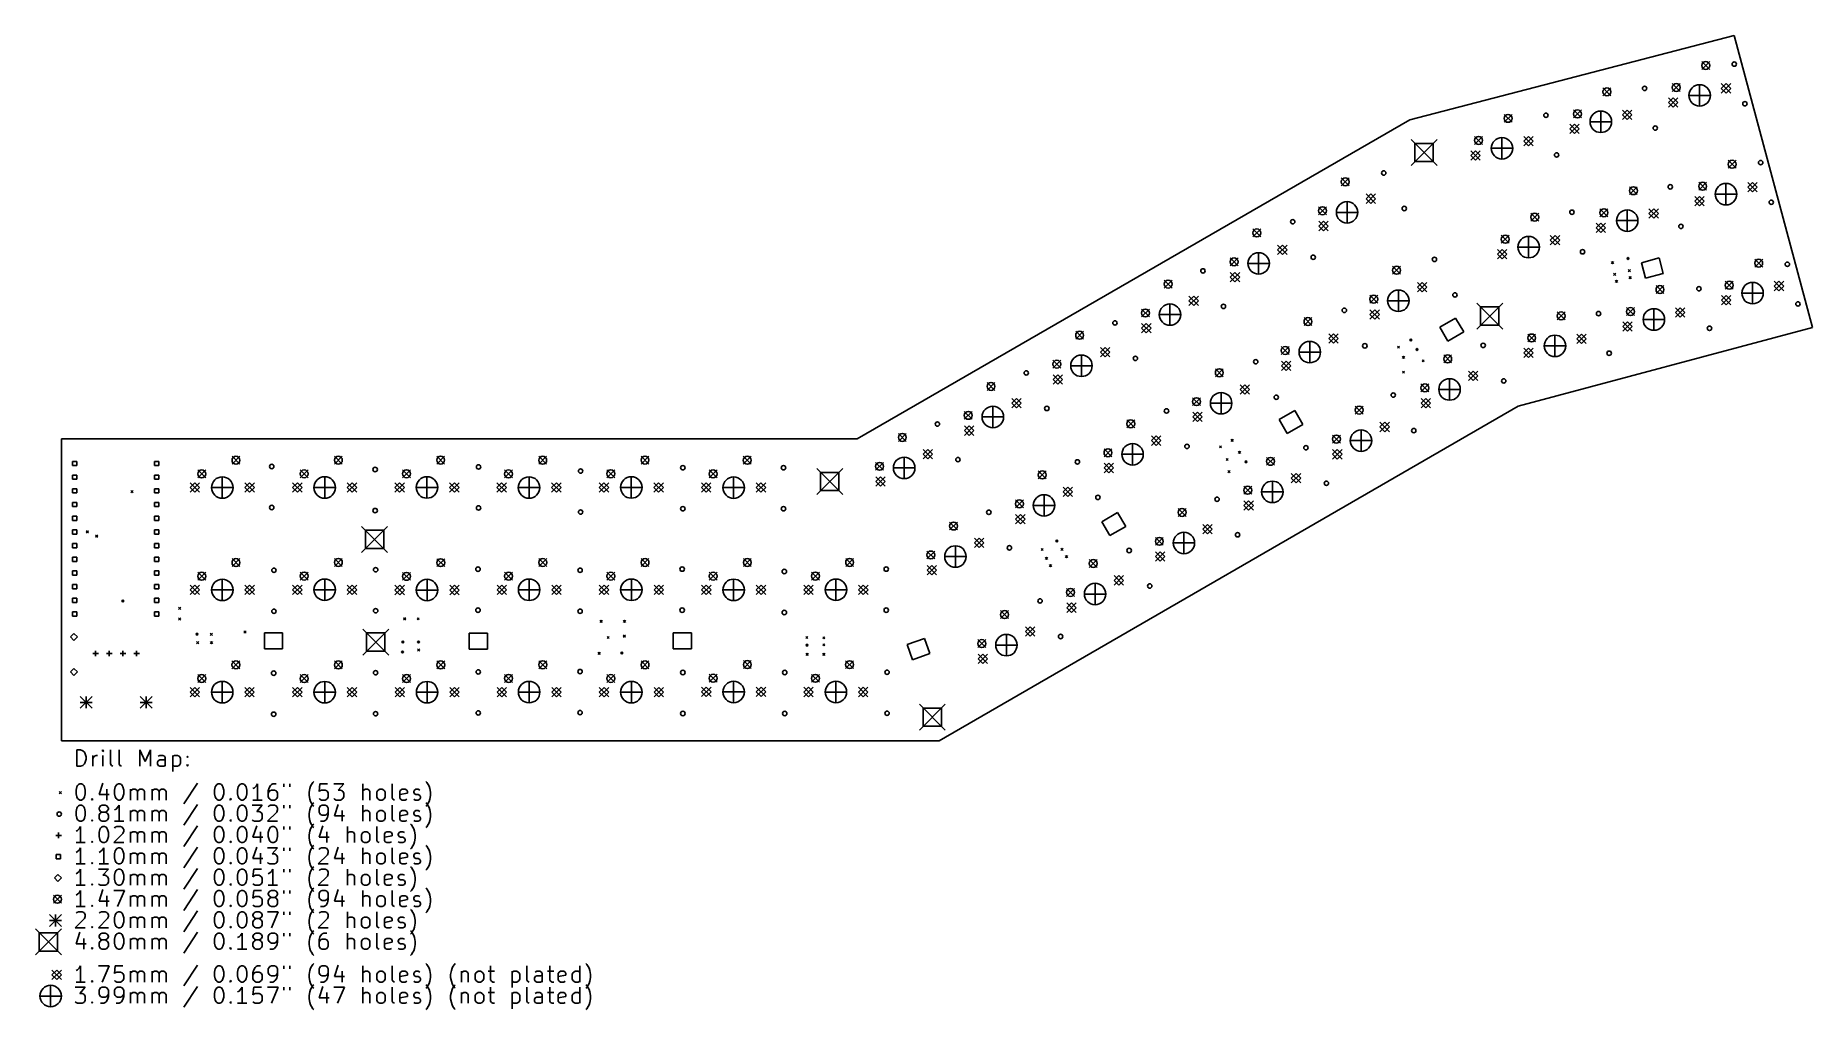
# Model space of a CAD drawing. Extents: x 1.1 to 14.1, y -10.4 to -3.3.
import ezdxf

# ---------------------------------------------------------------- set-up
doc = ezdxf.new("R2010")
doc.units = 0
doc.header["$MEASUREMENT"] = 0
doc.layers.add('BLACK', color=7, linetype='CONTINUOUS')

msp = doc.modelspace()

# ---------------------------------------------------------------- linework, layer by layer
at = {"layer": 'BLACK', "linetype": 'CONTINUOUS'}
for p, q in [((13.482, -3.25043), (11.1091, -3.86775)), ((14.054, -5.38626), (13.482, -3.25043)), ((13.2447, -3.44061), (13.3026, -3.49849)), ((13.3026, -3.44061), (13.2447, -3.49849)), ((12.5223, -3.63353), (12.5801, -3.6914)), ((12.5801, -3.63353), (12.5223, -3.6914)), ((13.0291, -3.60191), (13.087, -3.65979)), ((13.087, -3.60191), (13.0291, -3.65979)), ((13.2288, -3.61012), (13.2288, -3.76712)), ((13.3875, -3.60241), (13.4564, -3.6713)), ((13.4564, -3.60241), (13.3875, -3.6713)), ((13.422, -3.60241), (13.3875, -3.63685)), ((13.3875, -3.63685), (13.422, -3.6713)), ((13.4564, -3.63685), (13.422, -3.60241)), ((13.422, -3.6713), (13.4564, -3.63685)), ((13.0012, -3.70593), (13.0701, -3.77483)), ((13.0701, -3.70593), (13.0012, -3.77483)), ((13.0356, -3.70593), (13.0012, -3.74038)), ((13.0012, -3.74038), (13.0356, -3.77483)), ((13.0701, -3.74038), (13.0356, -3.70593)), ((13.0356, -3.77483), (13.0701, -3.74038)), ((13.1503, -3.68862), (13.3073, -3.68862)), ((11.1091, -3.86775), (7.06976, -6.20004)), ((11.7994, -3.82762), (11.8573, -3.8855)), ((11.8573, -3.82762), (11.7994, -3.8855)), ((12.3067, -3.79482), (12.3645, -3.8527)), ((12.3645, -3.79482), (12.3067, -3.8527)), ((12.4279, -3.88153), (12.5849, -3.88153)), ((12.5064, -3.80303), (12.5064, -3.96003)), ((12.6651, -3.79532), (12.734, -3.86422)), ((12.734, -3.79532), (12.6651, -3.86422)), ((12.6996, -3.79532), (12.6651, -3.82977)), ((12.6651, -3.82977), (12.6996, -3.86422)), ((12.734, -3.82977), (12.6996, -3.79532)), ((12.6996, -3.86422), (12.734, -3.82977)), ((11.1199, -4.01154), (11.3089, -4.20052)), ((11.3089, -4.01154), (11.1199, -4.20052)), ((11.5838, -3.98892), (11.6417, -4.04679)), ((11.6417, -3.98892), (11.5838, -4.04679)), ((11.7835, -3.99713), (11.7835, -4.15413)), ((11.9423, -3.98941), (12.0112, -4.05831)), ((12.0112, -3.98941), (11.9423, -4.05831)), ((11.9767, -3.98941), (11.9423, -4.02386)), ((11.9423, -4.02386), (11.9767, -4.05831)), ((12.0112, -4.02386), (11.9767, -3.98941)), ((11.9767, -4.05831), (12.0112, -4.02386)), ((12.2787, -3.89885), (12.3476, -3.96774)), ((12.3476, -3.89885), (12.2787, -3.96774)), ((12.3132, -3.89885), (12.2787, -3.93329)), ((12.2787, -3.93329), (12.3132, -3.96774)), ((12.3476, -3.93329), (12.3132, -3.89885)), ((12.3132, -3.96774), (12.3476, -3.93329)), ((11.2812, -4.03922), (11.1476, -4.03922)), ((11.1476, -4.03922), (11.1476, -4.17285)), ((11.2812, -4.17285), (11.2812, -4.03922)), ((11.5559, -4.09294), (11.6248, -4.16184)), ((11.6248, -4.09294), (11.5559, -4.16184)), ((11.5904, -4.09294), (11.5559, -4.12739)), ((11.5559, -4.12739), (11.5904, -4.16184)), ((11.6248, -4.12739), (11.5904, -4.09294)), ((11.5904, -4.16184), (11.6248, -4.12739)), ((11.705, -4.07563), (11.862, -4.07563)), ((11.1476, -4.17285), (11.2812, -4.17285)), ((13.4376, -4.16305), (13.4955, -4.22093)), ((13.4955, -4.16305), (13.4376, -4.22093)), ((10.6085, -4.29199), (10.6664, -4.34986)), ((10.6664, -4.29199), (10.6085, -4.34986)), ((10.7896, -4.40968), (10.8585, -4.47858)), ((10.8585, -4.40968), (10.7896, -4.47858)), ((10.8241, -4.40968), (10.7896, -4.44413)), ((10.8585, -4.44413), (10.8241, -4.40968)), ((12.7156, -4.35676), (12.7734, -4.41463)), ((12.7734, -4.35676), (12.7156, -4.41463)), ((13.222, -4.32435), (13.2799, -4.38223)), ((13.2799, -4.32435), (13.222, -4.38223)), ((13.3432, -4.41106), (13.5002, -4.41106)), ((13.4217, -4.33256), (13.4217, -4.48956)), ((13.5805, -4.32485), (13.6494, -4.39374)), ((13.6494, -4.32485), (13.5805, -4.39374)), ((13.6149, -4.32485), (13.5805, -4.3593)), ((13.5805, -4.3593), (13.6149, -4.39374)), ((13.6494, -4.3593), (13.6149, -4.32485)), ((13.6149, -4.39374), (13.6494, -4.3593)), ((10.442, -4.50359), (10.4999, -4.56146)), ((10.4999, -4.50359), (10.442, -4.56146)), ((10.5724, -4.54413), (10.7294, -4.54413)), ((10.6509, -4.46563), (10.6509, -4.62263)), ((10.7896, -4.44413), (10.8241, -4.47858)), ((10.8241, -4.47858), (10.8585, -4.44413)), ((12.5, -4.51805), (12.5578, -4.57593)), ((12.5578, -4.51805), (12.5, -4.57593)), ((12.6997, -4.52626), (12.6997, -4.68326)), ((12.8584, -4.51855), (12.9273, -4.58744)), ((12.9273, -4.51855), (12.8584, -4.58744)), ((12.8929, -4.51855), (12.8584, -4.553)), ((12.9273, -4.553), (12.8929, -4.51855)), ((13.1941, -4.42837), (13.263, -4.49727)), ((13.263, -4.42837), (13.1941, -4.49727)), ((13.2285, -4.42837), (13.1941, -4.46282)), ((13.1941, -4.46282), (13.2285, -4.49727)), ((13.263, -4.46282), (13.2285, -4.42837)), ((13.2285, -4.49727), (13.263, -4.46282)), ((9.96207, -4.66561), (10.0199, -4.72348)), ((10.0199, -4.66561), (9.96207, -4.72348)), ((10.4432, -4.60968), (10.5121, -4.67858)), ((10.5121, -4.60968), (10.4432, -4.67858)), ((10.4777, -4.60968), (10.4432, -4.64413)), ((10.4432, -4.64413), (10.4777, -4.67858)), ((10.5121, -4.64413), (10.4777, -4.60968)), ((10.4777, -4.67858), (10.5121, -4.64413)), ((11.9943, -4.55046), (12.0522, -4.60833)), ((12.0522, -4.55046), (11.9943, -4.60833)), ((12.472, -4.62207), (12.5409, -4.69097)), ((12.5409, -4.62207), (12.472, -4.69097)), ((12.5065, -4.62207), (12.472, -4.65652)), ((12.472, -4.65652), (12.5065, -4.69097)), ((12.5409, -4.65652), (12.5065, -4.62207)), ((12.5065, -4.69097), (12.5409, -4.65652)), ((12.6212, -4.60476), (12.7782, -4.60476)), ((12.8584, -4.553), (12.8929, -4.58744)), ((12.8929, -4.58744), (12.9273, -4.553)), ((10.1432, -4.7833), (10.2121, -4.8522)), ((10.2121, -4.7833), (10.1432, -4.8522)), ((10.1776, -4.7833), (10.1432, -4.81775)), ((10.2121, -4.81775), (10.1776, -4.7833)), ((11.7787, -4.71175), (11.8366, -4.76963)), ((11.8366, -4.71175), (11.7787, -4.76963)), ((11.8999, -4.79846), (12.0569, -4.79846)), ((11.9784, -4.71996), (11.9784, -4.87696)), ((12.1372, -4.71225), (12.2061, -4.78115)), ((12.2061, -4.71225), (12.1372, -4.78115)), ((12.1716, -4.71225), (12.1372, -4.7467)), ((12.1372, -4.7467), (12.1716, -4.78115)), ((12.2061, -4.7467), (12.1716, -4.71225)), ((12.1716, -4.78115), (12.2061, -4.7467)), ((9.79556, -4.87721), (9.85344, -4.93509)), ((9.85344, -4.87721), (9.79556, -4.93509)), ((9.9259, -4.91775), (10.0829, -4.91775)), ((10.0044, -4.83925), (10.0044, -4.99625)), ((10.1432, -4.81775), (10.1776, -4.8522)), ((10.1776, -4.8522), (10.2121, -4.81775)), ((11.7508, -4.81578), (11.8197, -4.88467)), ((11.8197, -4.81578), (11.7508, -4.88467)), ((11.7852, -4.81578), (11.7508, -4.85022)), ((11.7508, -4.85022), (11.7852, -4.88467)), ((11.8197, -4.85022), (11.7852, -4.81578)), ((11.7852, -4.88467), (11.8197, -4.85022)), ((12.5838, -4.90433), (12.5996, -4.92008)), ((12.5996, -4.90433), (12.5838, -4.92008)), ((12.6968, -4.87405), (12.7126, -4.8898)), ((12.7126, -4.87405), (12.6968, -4.8898)), ((12.804, -4.91234), (12.9324, -4.87792)), ((12.8342, -5.02535), (12.804, -4.91234)), ((12.9324, -4.87792), (12.9627, -4.99093)), ((13.632, -4.88688), (13.6899, -4.94476)), ((13.6899, -4.88688), (13.632, -4.94476)), ((9.31364, -5.04002), (9.37152, -5.09789)), ((9.37152, -5.04002), (9.31364, -5.09789)), ((9.79675, -4.9833), (9.86565, -5.0522)), ((9.86565, -4.9833), (9.79675, -5.0522)), ((9.8312, -4.9833), (9.79675, -5.01775)), ((9.79675, -5.01775), (9.8312, -5.0522)), ((9.86565, -5.01775), (9.8312, -4.9833)), ((9.8312, -5.0522), (9.86565, -5.01775)), ((10.9837, -4.93884), (11.0416, -4.99671)), ((11.0416, -4.93884), (10.9837, -4.99671)), ((11.1648, -5.05653), (11.2337, -5.12543)), ((11.2337, -5.05653), (11.1648, -5.12543)), ((11.1993, -5.05653), (11.1648, -5.09098)), ((11.2337, -5.09098), (11.1993, -5.05653)), ((12.5993, -4.98928), (12.6151, -5.00503)), ((12.6151, -4.98928), (12.5993, -5.00503)), ((12.613, -5.04047), (12.6288, -5.05622)), ((12.6288, -5.04047), (12.613, -5.05622)), ((12.7071, -4.96248), (12.7228, -4.97823)), ((12.7228, -4.96248), (12.7071, -4.97823)), ((12.7135, -5.01356), (12.7292, -5.0293)), ((12.7292, -5.01356), (12.7135, -5.0293)), ((12.9627, -4.99093), (12.8342, -5.02535)), ((13.4164, -5.04818), (13.4743, -5.10605)), ((13.4743, -5.04818), (13.4164, -5.10605)), ((13.6161, -5.05639), (13.6161, -5.21339)), ((13.7748, -5.04867), (13.8437, -5.11757)), ((13.8437, -5.04867), (13.7748, -5.11757)), ((13.8093, -5.04867), (13.7748, -5.08312)), ((13.8437, -5.08312), (13.8093, -5.04867)), ((9.49473, -5.15771), (9.56363, -5.22661)), ((9.56363, -5.15771), (9.49473, -5.22661)), ((9.52918, -5.15771), (9.49473, -5.19216)), ((9.49473, -5.19216), (9.52918, -5.22661)), ((9.56363, -5.19216), (9.52918, -5.15771)), ((9.52918, -5.22661), (9.56363, -5.19216)), ((10.8172, -5.15044), (10.8751, -5.20831)), ((10.8751, -5.15044), (10.8172, -5.20831)), ((10.9476, -5.19098), (11.1046, -5.19098)), ((11.0261, -5.11248), (11.0261, -5.26948)), ((11.1648, -5.09098), (11.1993, -5.12543)), ((11.1993, -5.12543), (11.2337, -5.09098)), ((12.9101, -5.07998), (12.9679, -5.13786)), ((12.9679, -5.07998), (12.9101, -5.13786)), ((13.3885, -5.1522), (13.4574, -5.2211)), ((13.4574, -5.1522), (13.3885, -5.2211)), ((13.4229, -5.1522), (13.3885, -5.18665)), ((13.3885, -5.18665), (13.4229, -5.2211)), ((13.4574, -5.18665), (13.4229, -5.1522)), ((13.4229, -5.2211), (13.4574, -5.18665)), ((13.5376, -5.13489), (13.6946, -5.13489)), ((13.7748, -5.08312), (13.8093, -5.11757)), ((13.8093, -5.11757), (13.8437, -5.08312)), ((9.14714, -5.25162), (9.20501, -5.3095)), ((9.20501, -5.25162), (9.14714, -5.3095)), ((9.27748, -5.29216), (9.43448, -5.29216)), ((9.35598, -5.21366), (9.35598, -5.37066)), ((10.3361, -5.31443), (10.394, -5.3723)), ((10.394, -5.31443), (10.3361, -5.3723)), ((10.8184, -5.25653), (10.8873, -5.32543)), ((10.8873, -5.25653), (10.8184, -5.32543)), ((10.8529, -5.25653), (10.8184, -5.29098)), ((10.8184, -5.29098), (10.8529, -5.32543)), ((10.8873, -5.29098), (10.8529, -5.25653)), ((10.8529, -5.32543), (10.8873, -5.29098)), ((11.3294, -5.3837), (11.4446, -5.3172)), ((11.4446, -5.3172), (11.5036, -5.41939)), ((11.5999, -5.20854), (11.7889, -5.39752)), ((11.7889, -5.20854), (11.5999, -5.39752)), ((11.7612, -5.23622), (11.6276, -5.23622)), ((11.6276, -5.23622), (11.6276, -5.36984)), ((11.7612, -5.36984), (11.7612, -5.23622)), ((12.1872, -5.2729), (12.2451, -5.33077)), ((12.2451, -5.2729), (12.1872, -5.33077)), ((12.6945, -5.24128), (12.7523, -5.29915)), ((12.7523, -5.24128), (12.6945, -5.29915)), ((12.8942, -5.24949), (12.8942, -5.40649)), ((13.0529, -5.24177), (13.1218, -5.31067)), ((13.1218, -5.24177), (13.0529, -5.31067)), ((13.0874, -5.24177), (13.0529, -5.27622)), ((13.0529, -5.27622), (13.0874, -5.31067)), ((13.1218, -5.27622), (13.0874, -5.24177)), ((13.0874, -5.31067), (13.1218, -5.27622)), ((8.6664, -5.41443), (8.72427, -5.4723)), ((8.72427, -5.41443), (8.6664, -5.4723)), ((9.14832, -5.35771), (9.21722, -5.42661)), ((9.21722, -5.35771), (9.14832, -5.42661)), ((9.18277, -5.35771), (9.14832, -5.39216)), ((9.14832, -5.39216), (9.18277, -5.42661)), ((9.21722, -5.39216), (9.18277, -5.35771)), ((9.18277, -5.42661), (9.21722, -5.39216)), ((10.5172, -5.43212), (10.5861, -5.50102)), ((10.5861, -5.43212), (10.5172, -5.50102)), ((10.5516, -5.43212), (10.5172, -5.46657)), ((10.5861, -5.46657), (10.5516, -5.43212)), ((11.3884, -5.48589), (11.3294, -5.3837)), ((11.5036, -5.41939), (11.3884, -5.48589)), ((11.6276, -5.36984), (11.7612, -5.36984)), ((11.902, -5.96263), (14.054, -5.38626)), ((11.9716, -5.43419), (12.0295, -5.49207)), ((12.0295, -5.43419), (11.9716, -5.49207)), ((12.1713, -5.4424), (12.1713, -5.5994)), ((12.3301, -5.43469), (12.399, -5.50359)), ((12.399, -5.43469), (12.3301, -5.50359)), ((12.3645, -5.43469), (12.3301, -5.46914)), ((12.399, -5.46914), (12.3645, -5.43469)), ((12.6665, -5.3453), (12.7354, -5.4142)), ((12.7354, -5.3453), (12.6665, -5.4142)), ((12.701, -5.3453), (12.6665, -5.37975)), ((12.6665, -5.37975), (12.701, -5.4142)), ((12.7354, -5.37975), (12.701, -5.3453)), ((12.701, -5.4142), (12.7354, -5.37975)), ((12.8157, -5.32799), (12.9727, -5.32799)), ((8.84749, -5.53212), (8.91639, -5.60102)), ((8.91639, -5.53212), (8.84749, -5.60102)), ((8.88194, -5.53212), (8.84749, -5.56657)), ((8.84749, -5.56657), (8.88194, -5.60102)), ((8.91639, -5.56657), (8.88194, -5.53212)), ((8.88194, -5.60102), (8.91639, -5.56657)), ((10.1696, -5.52603), (10.2275, -5.5839)), ((10.2275, -5.52603), (10.1696, -5.5839)), ((10.2999, -5.56657), (10.4569, -5.56657)), ((10.3784, -5.48807), (10.3784, -5.64507)), ((10.5172, -5.46657), (10.5516, -5.50102)), ((10.5516, -5.50102), (10.5861, -5.46657)), ((11.0188, -5.52273), (11.0345, -5.53848)), ((11.0345, -5.52273), (11.0188, -5.53848)), ((11.1097, -5.47023), (11.1254, -5.48598)), ((11.1254, -5.47023), (11.1097, -5.48598)), ((11.1547, -5.54011), (11.1704, -5.55586)), ((11.1704, -5.54011), (11.1547, -5.55586)), ((11.9437, -5.53822), (12.0126, -5.60711)), ((12.0126, -5.53822), (11.9437, -5.60711)), ((11.9781, -5.53822), (11.9437, -5.57267)), ((11.9437, -5.57267), (11.9781, -5.60711)), ((12.0126, -5.57267), (11.9781, -5.53822)), ((11.9781, -5.60711), (12.0126, -5.57267)), ((12.0928, -5.5209), (12.2498, -5.5209)), ((12.3301, -5.46914), (12.3645, -5.50359)), ((12.3645, -5.50359), (12.399, -5.46914)), ((8.49989, -5.62603), (8.55777, -5.6839)), ((8.55777, -5.62603), (8.49989, -5.6839)), ((8.63023, -5.66657), (8.78723, -5.66657)), ((8.70873, -5.58807), (8.70873, -5.74507)), ((9.68766, -5.68844), (9.74553, -5.74632)), ((9.74553, -5.68844), (9.68766, -5.74632)), ((10.1708, -5.63212), (10.2397, -5.70102)), ((10.2397, -5.63212), (10.1708, -5.70102)), ((10.2052, -5.63212), (10.1708, -5.66657)), ((10.1708, -5.66657), (10.2052, -5.70102)), ((10.2397, -5.66657), (10.2052, -5.63212)), ((10.2052, -5.70102), (10.2397, -5.66657)), ((11.0559, -5.59711), (11.0717, -5.61286)), ((11.0717, -5.59711), (11.0559, -5.61286)), ((11.0562, -5.70552), (11.0719, -5.72127)), ((11.0719, -5.70552), (11.0562, -5.72127)), ((11.1999, -5.62252), (11.2157, -5.63827)), ((11.2157, -5.62252), (11.1999, -5.63827)), ((11.3577, -5.58766), (11.4156, -5.64553)), ((11.4156, -5.58766), (11.3577, -5.64553)), ((11.5388, -5.70535), (11.6077, -5.77425)), ((11.6077, -5.70535), (11.5388, -5.77425)), ((11.5733, -5.70535), (11.5388, -5.7398)), ((11.6077, -5.7398), (11.5733, -5.70535)), ((8.01837, -5.78884), (8.07624, -5.84671)), ((8.07624, -5.78884), (8.01837, -5.84671)), ((8.50108, -5.73212), (8.56998, -5.80102)), ((8.56998, -5.73212), (8.50108, -5.80102)), ((8.53553, -5.73212), (8.50108, -5.76657)), ((8.50108, -5.76657), (8.53553, -5.80102)), ((8.56998, -5.76657), (8.53553, -5.73212)), ((8.53553, -5.80102), (8.56998, -5.76657)), ((9.86875, -5.80614), (9.93765, -5.87504)), ((9.93765, -5.80614), (9.86875, -5.87504)), ((9.9032, -5.80614), (9.86875, -5.84059)), ((9.86875, -5.84059), (9.9032, -5.87504)), ((9.93765, -5.84059), (9.9032, -5.80614)), ((9.9032, -5.87504), (9.93765, -5.84059)), ((11.1912, -5.79926), (11.2491, -5.85713)), ((11.2491, -5.79926), (11.1912, -5.85713)), ((11.3216, -5.8398), (11.4786, -5.8398)), ((11.4001, -5.7613), (11.4001, -5.9183)), ((11.5388, -5.7398), (11.5733, -5.77425)), ((11.5733, -5.77425), (11.6077, -5.7398)), ((7.66779, -8.41106), (11.902, -5.96263)), ((8.0607, -5.96248), (8.0607, -6.11948)), ((8.19946, -5.90653), (8.26836, -5.97543)), ((8.26836, -5.90653), (8.19946, -5.97543)), ((8.23391, -5.90653), (8.19946, -5.94098)), ((8.19946, -5.94098), (8.23391, -5.97543)), ((8.26836, -5.94098), (8.23391, -5.90653)), ((8.23391, -5.97543), (8.26836, -5.94098)), ((9.52115, -5.90005), (9.57903, -5.95792)), ((9.57903, -5.90005), (9.52115, -5.95792)), ((9.65149, -5.94059), (9.80849, -5.94059)), ((9.72999, -5.86209), (9.72999, -6.01909)), ((10.7105, -5.96207), (10.7684, -6.01994)), ((10.7684, -5.96207), (10.7105, -6.01994)), ((11.1924, -5.90535), (11.2613, -5.97425)), ((11.2613, -5.90535), (11.1924, -5.97425)), ((11.2269, -5.90535), (11.1924, -5.9398)), ((11.1924, -5.9398), (11.2269, -5.97425)), ((11.2613, -5.9398), (11.2269, -5.90535)), ((11.2269, -5.97425), (11.2613, -5.9398)), ((7.85186, -6.00044), (7.90974, -6.05831)), ((7.90974, -6.00044), (7.85186, -6.05831)), ((7.85305, -6.10653), (7.92195, -6.17543)), ((7.92195, -6.10653), (7.85305, -6.17543)), ((7.8875, -6.10653), (7.85305, -6.14098)), ((7.92195, -6.14098), (7.8875, -6.10653)), ((7.9822, -6.04098), (8.1392, -6.04098)), ((9.04002, -6.06207), (9.0979, -6.11994)), ((9.0979, -6.06207), (9.04002, -6.11994)), ((9.52234, -6.00614), (9.59124, -6.07504)), ((9.59124, -6.00614), (9.52234, -6.07504)), ((9.55679, -6.00614), (9.52234, -6.04059)), ((9.52234, -6.04059), (9.55679, -6.07504)), ((9.59124, -6.04059), (9.55679, -6.00614)), ((9.55679, -6.07504), (9.59124, -6.04059)), ((10.1541, -6.05997), (10.2693, -5.99347)), ((10.2131, -6.16216), (10.1541, -6.05997)), ((10.3283, -6.09566), (10.2131, -6.16216)), ((10.2693, -5.99347), (10.3283, -6.09566)), ((10.8916, -6.07976), (10.9605, -6.14866)), ((10.9605, -6.07976), (10.8916, -6.14866)), ((10.926, -6.07976), (10.8916, -6.11421)), ((10.9605, -6.11421), (10.926, -6.07976)), ((7.06976, -6.20004), (1.25047, -6.20043)), ((1.25047, -6.20043), (1.25086, -8.41106)), ((7.36994, -6.16167), (7.42782, -6.21955)), ((7.42782, -6.16167), (7.36994, -6.21955)), ((7.85305, -6.14098), (7.8875, -6.17543)), ((7.8875, -6.17543), (7.92195, -6.14098)), ((9.08236, -6.23571), (9.08236, -6.39271)), ((9.22111, -6.17976), (9.29001, -6.24866)), ((9.29001, -6.17976), (9.22111, -6.24866)), ((9.25556, -6.17976), (9.22111, -6.21421)), ((9.22111, -6.21421), (9.25556, -6.24866)), ((9.29001, -6.21421), (9.25556, -6.17976)), ((9.25556, -6.24866), (9.29001, -6.21421)), ((9.80339, -6.20364), (9.81913, -6.21939)), ((9.81913, -6.20364), (9.80339, -6.21939)), ((10.544, -6.17367), (10.6019, -6.23154)), ((10.6019, -6.17367), (10.544, -6.23154)), ((10.6743, -6.21421), (10.8313, -6.21421)), ((10.7528, -6.13571), (10.7528, -6.29271)), ((10.8916, -6.11421), (10.926, -6.14866)), ((10.926, -6.14866), (10.9605, -6.11421)), ((1.36186, -6.36664), (1.33124, -6.36664)), ((1.33124, -6.36664), (1.33124, -6.39727)), ((1.36186, -6.39727), (1.36186, -6.36664)), ((1.96186, -6.36664), (1.93124, -6.36664)), ((1.93124, -6.36664), (1.93124, -6.39727)), ((1.96186, -6.39727), (1.96186, -6.36664)), ((2.49712, -6.32858), (2.55499, -6.38645)), ((2.55499, -6.32858), (2.49712, -6.38645)), ((3.24594, -6.32818), (3.30381, -6.38606)), ((3.30381, -6.32818), (3.24594, -6.38606)), ((3.99397, -6.32779), (4.05184, -6.38566)), ((4.05184, -6.32779), (3.99397, -6.38566)), ((4.74003, -6.32858), (4.79791, -6.38645)), ((4.79791, -6.32858), (4.74003, -6.38645)), ((5.48806, -6.32779), (5.54594, -6.38567)), ((5.54594, -6.32779), (5.48806, -6.38567)), ((6.2361, -6.32897), (6.29397, -6.38685)), ((6.29397, -6.32897), (6.2361, -6.38685)), ((7.41228, -6.33531), (7.41228, -6.49231)), ((7.55103, -6.27937), (7.61993, -6.34826)), ((7.61993, -6.27937), (7.55103, -6.34826)), ((7.58548, -6.27937), (7.55103, -6.31381)), ((7.55103, -6.31381), (7.58548, -6.34826)), ((7.61993, -6.31381), (7.58548, -6.27937)), ((7.58548, -6.34826), (7.61993, -6.31381)), ((8.87352, -6.27367), (8.93139, -6.33154)), ((8.93139, -6.27367), (8.87352, -6.33154)), ((9.00386, -6.31421), (9.16086, -6.31421)), ((9.71802, -6.25178), (9.73376, -6.26752)), ((9.73376, -6.25178), (9.71802, -6.26752)), ((9.76655, -6.34384), (9.7823, -6.35959)), ((9.7823, -6.34384), (9.76655, -6.35959)), ((9.85662, -6.29184), (9.87237, -6.30759)), ((9.87237, -6.29184), (9.85662, -6.30759)), ((9.90381, -6.36159), (9.91956, -6.37734)), ((9.91956, -6.36159), (9.90381, -6.37734)), ((10.0621, -6.33687), (10.1199, -6.39474)), ((10.1199, -6.33687), (10.0621, -6.39474)), ((10.5452, -6.27976), (10.6141, -6.34866)), ((10.6141, -6.27976), (10.5452, -6.34866)), ((10.5796, -6.27976), (10.5452, -6.31421)), ((10.5452, -6.31421), (10.5796, -6.34866)), ((10.6141, -6.31421), (10.5796, -6.27976)), ((10.5796, -6.34866), (10.6141, -6.31421)), ((1.33124, -6.39727), (1.36186, -6.39727)), ((1.36186, -6.46664), (1.33124, -6.46664)), ((1.33124, -6.46664), (1.33124, -6.49727)), ((1.36186, -6.49727), (1.36186, -6.46664)), ((1.93124, -6.39727), (1.96186, -6.39727)), ((1.96186, -6.46664), (1.93124, -6.46664)), ((1.93124, -6.46664), (1.93124, -6.49727)), ((1.96186, -6.49727), (1.96186, -6.46664)), ((2.24712, -6.42858), (2.30499, -6.48645)), ((2.30499, -6.42858), (2.24712, -6.48645)), ((2.42606, -6.47902), (2.42606, -6.63602)), ((2.99594, -6.42818), (3.05381, -6.48606)), ((3.05381, -6.42818), (2.99594, -6.48606)), ((3.17488, -6.47862), (3.17488, -6.63562)), ((3.74397, -6.42779), (3.80184, -6.48566)), ((3.80184, -6.42779), (3.74397, -6.48566)), ((3.92291, -6.47823), (3.92291, -6.63523)), ((4.49003, -6.42858), (4.54791, -6.48645)), ((4.54791, -6.42858), (4.49003, -6.48645)), ((4.66897, -6.47901), (4.66897, -6.63601)), ((5.23806, -6.42779), (5.29594, -6.48567)), ((5.29594, -6.42779), (5.23806, -6.48567)), ((5.417, -6.47823), (5.417, -6.63523)), ((5.9861, -6.42897), (6.04397, -6.48685)), ((6.04397, -6.42897), (5.9861, -6.48685)), ((6.16503, -6.47941), (6.16503, -6.63641)), ((6.77392, -6.41854), (6.96289, -6.60752)), ((6.96289, -6.41854), (6.77392, -6.60752)), ((6.93522, -6.44622), (6.80159, -6.44622)), ((6.80159, -6.44622), (6.80159, -6.57984)), ((6.93522, -6.57984), (6.93522, -6.44622)), ((7.20344, -6.37327), (7.26131, -6.43115)), ((7.26131, -6.37327), (7.20344, -6.43115)), ((7.20462, -6.47937), (7.27352, -6.54826)), ((7.27352, -6.47937), (7.20462, -6.54826)), ((7.23907, -6.47937), (7.20462, -6.51381)), ((7.27352, -6.51381), (7.23907, -6.47937)), ((7.33378, -6.41381), (7.49078, -6.41381)), ((8.39278, -6.43608), (8.45065, -6.49396)), ((8.45065, -6.43608), (8.39278, -6.49396)), ((8.8747, -6.37976), (8.9436, -6.44866)), ((8.9436, -6.37976), (8.8747, -6.44866)), ((8.90915, -6.37976), (8.8747, -6.41421)), ((8.8747, -6.41421), (8.90915, -6.44866)), ((8.9436, -6.41421), (8.90915, -6.37976)), ((8.90915, -6.44866), (8.9436, -6.41421)), ((9.77997, -6.43309), (9.79572, -6.44884)), ((9.79572, -6.43309), (9.77997, -6.44884)), ((10.2432, -6.45456), (10.3121, -6.52346)), ((10.3121, -6.45456), (10.2432, -6.52346)), ((10.2776, -6.45456), (10.2432, -6.48901)), ((10.2432, -6.48901), (10.2776, -6.52346)), ((10.3121, -6.48901), (10.2776, -6.45456)), ((10.2776, -6.52346), (10.3121, -6.48901)), ((1.33124, -6.49727), (1.36186, -6.49727)), ((1.36186, -6.56664), (1.33124, -6.56664)), ((1.33124, -6.56664), (1.33124, -6.59727)), ((1.33124, -6.59727), (1.36186, -6.59727)), ((1.36186, -6.59727), (1.36186, -6.56664)), ((1.75753, -6.58016), (1.77328, -6.59591)), ((1.77328, -6.58016), (1.75753, -6.59591)), ((1.93124, -6.49727), (1.96186, -6.49727)), ((1.96186, -6.56664), (1.93124, -6.56664)), ((1.93124, -6.56664), (1.93124, -6.59727)), ((1.93124, -6.59727), (1.96186, -6.59727)), ((1.96186, -6.59727), (1.96186, -6.56664)), ((2.19161, -6.52307), (2.26051, -6.59196)), ((2.26051, -6.52307), (2.19161, -6.59196)), ((2.22606, -6.52307), (2.19161, -6.55752)), ((2.19161, -6.55752), (2.22606, -6.59196)), ((2.26051, -6.55752), (2.22606, -6.52307)), ((2.22606, -6.59196), (2.26051, -6.55752)), ((2.34756, -6.55752), (2.50456, -6.55752)), ((2.59161, -6.52307), (2.66051, -6.59196)), ((2.66051, -6.52307), (2.59161, -6.59196)), ((2.62606, -6.52307), (2.59161, -6.55752)), ((2.59161, -6.55752), (2.62606, -6.59196)), ((2.66051, -6.55752), (2.62606, -6.52307)), ((2.62606, -6.59196), (2.66051, -6.55752)), ((2.94043, -6.52267), (3.00932, -6.59157)), ((3.00932, -6.52267), (2.94043, -6.59157)), ((2.97488, -6.52267), (2.94043, -6.55712)), ((2.94043, -6.55712), (2.97488, -6.59157)), ((3.00932, -6.55712), (2.97488, -6.52267)), ((2.97488, -6.59157), (3.00932, -6.55712)), ((3.09638, -6.55712), (3.25338, -6.55712)), ((3.34043, -6.52267), (3.40932, -6.59157)), ((3.40932, -6.52267), (3.34043, -6.59157)), ((3.37488, -6.52267), (3.34043, -6.55712)), ((3.34043, -6.55712), (3.37488, -6.59157)), ((3.40932, -6.55712), (3.37488, -6.52267)), ((3.37488, -6.59157), (3.40932, -6.55712)), ((3.68846, -6.52228), (3.75736, -6.59118)), ((3.75736, -6.52228), (3.68846, -6.59118)), ((3.72291, -6.52228), (3.68846, -6.55673)), ((3.68846, -6.55673), (3.72291, -6.59118)), ((3.75736, -6.55673), (3.72291, -6.52228)), ((3.72291, -6.59118), (3.75736, -6.55673)), ((3.84441, -6.55673), (4.00141, -6.55673)), ((4.08846, -6.52228), (4.15736, -6.59118)), ((4.15736, -6.52228), (4.08846, -6.59118)), ((4.12291, -6.52228), (4.08846, -6.55673)), ((4.08846, -6.55673), (4.12291, -6.59118)), ((4.15736, -6.55673), (4.12291, -6.52228)), ((4.12291, -6.59118), (4.15736, -6.55673)), ((4.43452, -6.52307), (4.50342, -6.59196)), ((4.50342, -6.52307), (4.43452, -6.59196)), ((4.46897, -6.52307), (4.43452, -6.55751)), ((4.43452, -6.55751), (4.46897, -6.59196)), ((4.50342, -6.55751), (4.46897, -6.52307)), ((4.46897, -6.59196), (4.50342, -6.55751)), ((4.59047, -6.55751), (4.74747, -6.55751)), ((4.83452, -6.52307), (4.90342, -6.59196)), ((4.90342, -6.52307), (4.83452, -6.59196)), ((4.86897, -6.52307), (4.83452, -6.55751)), ((4.83452, -6.55751), (4.86897, -6.59196)), ((4.90342, -6.55751), (4.86897, -6.52307)), ((4.86897, -6.59196), (4.90342, -6.55751)), ((5.18255, -6.52228), (5.25145, -6.59118)), ((5.25145, -6.52228), (5.18255, -6.59118)), ((5.217, -6.52228), (5.18255, -6.55673)), ((5.18255, -6.55673), (5.217, -6.59118)), ((5.25145, -6.55673), (5.217, -6.52228)), ((5.217, -6.59118), (5.25145, -6.55673)), ((5.3385, -6.55673), (5.4955, -6.55673)), ((5.58255, -6.52228), (5.65145, -6.59118)), ((5.65145, -6.52228), (5.58255, -6.59118)), ((5.617, -6.52228), (5.58255, -6.55673)), ((5.58255, -6.55673), (5.617, -6.59118)), ((5.65145, -6.55673), (5.617, -6.52228)), ((5.617, -6.59118), (5.65145, -6.55673)), ((5.93058, -6.52346), (5.99948, -6.59236)), ((5.99948, -6.52346), (5.93058, -6.59236)), ((5.96503, -6.52346), (5.93058, -6.55791)), ((5.93058, -6.55791), (5.96503, -6.59236)), ((5.99948, -6.55791), (5.96503, -6.52346)), ((5.96503, -6.59236), (5.99948, -6.55791)), ((6.08653, -6.55791), (6.24353, -6.55791)), ((6.33058, -6.52346), (6.39948, -6.59236)), ((6.39948, -6.52346), (6.33058, -6.59236)), ((6.36503, -6.52346), (6.33058, -6.55791)), ((6.33058, -6.55791), (6.36503, -6.59236)), ((6.39948, -6.55791), (6.36503, -6.52346)), ((6.36503, -6.59236), (6.39948, -6.55791)), ((6.80159, -6.57984), (6.93522, -6.57984)), ((7.20462, -6.51381), (7.23907, -6.54826)), ((7.23907, -6.54826), (7.27352, -6.51381)), ((8.43511, -6.60972), (8.43511, -6.76672)), ((8.57387, -6.55378), (8.64277, -6.62267)), ((8.64277, -6.55378), (8.57387, -6.62267)), ((8.60832, -6.55378), (8.57387, -6.58822)), ((8.57387, -6.58822), (8.60832, -6.62267)), ((8.64277, -6.58822), (8.60832, -6.55378)), ((8.60832, -6.62267), (8.64277, -6.58822)), ((9.89556, -6.54847), (9.95344, -6.60635)), ((9.95344, -6.54847), (9.89556, -6.60635)), ((10.0259, -6.58901), (10.1829, -6.58901)), ((10.1044, -6.51051), (10.1044, -6.66751)), ((1.36186, -6.66664), (1.33124, -6.66664)), ((1.33124, -6.66664), (1.33124, -6.69727)), ((1.33124, -6.69727), (1.36186, -6.69727)), ((1.36186, -6.69727), (1.36186, -6.66664)), ((1.96186, -6.66664), (1.93124, -6.66664)), ((1.93124, -6.66664), (1.93124, -6.69727)), ((1.93124, -6.69727), (1.96186, -6.69727)), ((1.96186, -6.69727), (1.96186, -6.66664)), ((8.22627, -6.64768), (8.28415, -6.70556)), ((8.28415, -6.64768), (8.22627, -6.70556)), ((8.22746, -6.75378), (8.29636, -6.82267)), ((8.29636, -6.75378), (8.22746, -6.82267)), ((8.26191, -6.75378), (8.22746, -6.78822)), ((8.29636, -6.78822), (8.26191, -6.75378)), ((8.35661, -6.68822), (8.51361, -6.68822)), ((8.85801, -6.8071), (8.97319, -6.7406)), ((8.97319, -6.7406), (9.03219, -6.84279)), ((9.41561, -6.71049), (9.47349, -6.76837)), ((9.47349, -6.71049), (9.41561, -6.76837)), ((9.89675, -6.65456), (9.96565, -6.72346)), ((9.96565, -6.65456), (9.89675, -6.72346)), ((9.9312, -6.65456), (9.89675, -6.68901)), ((9.89675, -6.68901), (9.9312, -6.72346)), ((9.96565, -6.68901), (9.9312, -6.65456)), ((9.9312, -6.72346), (9.96565, -6.68901)), ((1.36186, -6.76664), (1.33124, -6.76664)), ((1.33124, -6.76664), (1.33124, -6.79727)), ((1.33124, -6.79727), (1.36186, -6.79727)), ((1.36186, -6.86664), (1.33124, -6.86664)), ((1.33124, -6.86664), (1.33124, -6.89727)), ((1.36186, -6.79727), (1.36186, -6.76664)), ((1.36186, -6.89727), (1.36186, -6.86664)), ((1.43098, -6.87361), (1.44672, -6.88936)), ((1.44672, -6.87361), (1.43098, -6.88936)), ((1.96186, -6.76664), (1.93124, -6.76664)), ((1.93124, -6.76664), (1.93124, -6.79727)), ((1.93124, -6.79727), (1.96186, -6.79727)), ((1.96186, -6.86664), (1.93124, -6.86664)), ((1.93124, -6.86664), (1.93124, -6.89727)), ((1.96186, -6.79727), (1.96186, -6.76664)), ((1.96186, -6.89727), (1.96186, -6.86664)), ((3.44492, -6.84254), (3.63389, -7.03152)), ((3.63389, -6.84254), (3.44492, -7.03152)), ((3.60622, -6.87022), (3.47259, -6.87022)), ((3.47259, -6.87022), (3.47259, -7.00385)), ((3.60622, -7.00385), (3.60622, -6.87022)), ((7.74475, -6.8101), (7.80262, -6.86797)), ((7.80262, -6.8101), (7.74475, -6.86797)), ((8.22746, -6.78822), (8.26191, -6.82267)), ((8.26191, -6.82267), (8.29636, -6.78822)), ((8.91701, -6.90929), (8.85801, -6.8071)), ((9.03219, -6.84279), (8.91701, -6.90929)), ((9.45795, -6.88413), (9.45795, -7.04113)), ((9.5967, -6.82818), (9.6656, -6.89708)), ((9.6656, -6.82818), (9.5967, -6.89708)), ((9.63115, -6.82818), (9.5967, -6.86263)), ((9.5967, -6.86263), (9.63115, -6.89708)), ((9.6656, -6.86263), (9.63115, -6.82818)), ((9.63115, -6.89708), (9.6656, -6.86263)), ((1.33124, -6.89727), (1.36186, -6.89727)), ((1.36186, -6.96664), (1.33124, -6.96664)), ((1.33124, -6.96664), (1.33124, -6.99727)), ((1.33124, -6.99727), (1.36186, -6.99727)), ((1.36186, -6.99727), (1.36186, -6.96664)), ((1.49979, -6.90543), (1.51554, -6.92118)), ((1.51554, -6.90543), (1.49979, -6.92118)), ((1.93124, -6.89727), (1.96186, -6.89727)), ((1.96186, -6.96664), (1.93124, -6.96664)), ((1.93124, -6.96664), (1.93124, -6.99727)), ((1.93124, -6.99727), (1.96186, -6.99727)), ((1.96186, -6.99727), (1.96186, -6.96664)), ((3.47259, -7.00385), (3.60622, -7.00385)), ((7.78708, -6.98374), (7.78708, -7.14074)), ((7.92584, -6.92779), (7.99473, -6.99669)), ((7.99473, -6.92779), (7.92584, -6.99669)), ((7.96029, -6.92779), (7.92584, -6.96224)), ((7.92584, -6.96224), (7.96029, -6.99669)), ((7.99473, -6.96224), (7.96029, -6.92779)), ((7.96029, -6.99669), (7.99473, -6.96224)), ((8.41365, -7.00254), (8.4294, -7.01829)), ((8.4294, -7.00254), (8.41365, -7.01829)), ((8.52103, -6.94054), (8.53678, -6.95629)), ((8.53678, -6.94054), (8.52103, -6.95629)), ((8.55877, -7.0019), (8.57451, -7.01765)), ((8.57451, -7.0019), (8.55877, -7.01765)), ((9.24911, -6.92209), (9.30698, -6.97997)), ((9.30698, -6.92209), (9.24911, -6.97997)), ((9.37945, -6.96263), (9.53645, -6.96263)), ((1.36186, -7.06664), (1.33124, -7.06664)), ((1.33124, -7.06664), (1.33124, -7.09727)), ((1.33124, -7.09727), (1.36186, -7.09727)), ((1.36186, -7.09727), (1.36186, -7.06664)), ((1.96186, -7.06664), (1.93124, -7.06664)), ((1.93124, -7.06664), (1.93124, -7.09727)), ((1.93124, -7.09727), (1.96186, -7.09727)), ((1.96186, -7.09727), (1.96186, -7.06664)), ((2.49712, -7.0774), (2.55499, -7.13527)), ((2.55499, -7.0774), (2.49712, -7.13527)), ((3.24594, -7.07622), (3.30381, -7.13409)), ((3.30381, -7.07622), (3.24594, -7.13409)), ((3.99436, -7.07818), (4.05224, -7.13606)), ((4.05224, -7.07818), (3.99436, -7.13606)), ((4.74082, -7.07661), (4.79869, -7.13448)), ((4.79869, -7.07661), (4.74082, -7.13448)), ((5.48846, -7.07661), (5.54633, -7.13448)), ((5.54633, -7.07661), (5.48846, -7.13448)), ((6.23649, -7.077), (6.29436, -7.13488)), ((6.29436, -7.077), (6.23649, -7.13488)), ((6.98452, -7.07622), (7.0424, -7.13409)), ((7.0424, -7.07622), (6.98452, -7.13409)), ((7.57824, -7.0217), (7.63611, -7.07957)), ((7.63611, -7.0217), (7.57824, -7.07957)), ((7.57943, -7.12779), (7.64832, -7.19669)), ((7.64832, -7.12779), (7.57943, -7.19669)), ((7.61388, -7.12779), (7.57943, -7.16224)), ((7.64832, -7.16224), (7.61388, -7.12779)), ((7.70858, -7.06224), (7.86558, -7.06224)), ((8.44532, -7.0674), (8.46107, -7.08315)), ((8.46107, -7.0674), (8.44532, -7.08315)), ((8.47409, -7.12123), (8.48983, -7.13697)), ((8.48983, -7.12123), (8.47409, -7.13697)), ((8.592, -7.05546), (8.60775, -7.07121)), ((8.60775, -7.05546), (8.592, -7.07121)), ((8.76601, -7.08411), (8.82388, -7.14199)), ((8.82388, -7.08411), (8.76601, -7.14199)), ((9.25029, -7.02818), (9.31919, -7.09708)), ((9.31919, -7.02818), (9.25029, -7.09708)), ((9.28474, -7.02818), (9.25029, -7.06263)), ((9.25029, -7.06263), (9.28474, -7.09708)), ((9.31919, -7.06263), (9.28474, -7.02818)), ((9.28474, -7.09708), (9.31919, -7.06263)), ((1.36186, -7.16664), (1.33124, -7.16664)), ((1.33124, -7.16664), (1.33124, -7.19727)), ((1.33124, -7.19727), (1.36186, -7.19727)), ((1.36186, -7.26664), (1.33124, -7.26664)), ((1.33124, -7.26664), (1.33124, -7.29727)), ((1.36186, -7.19727), (1.36186, -7.16664)), ((1.36186, -7.29727), (1.36186, -7.26664)), ((1.96186, -7.16664), (1.93124, -7.16664)), ((1.93124, -7.16664), (1.93124, -7.19727)), ((1.93124, -7.19727), (1.96186, -7.19727)), ((1.96186, -7.26664), (1.93124, -7.26664)), ((1.93124, -7.26664), (1.93124, -7.29727)), ((1.96186, -7.19727), (1.96186, -7.16664)), ((1.96186, -7.29727), (1.96186, -7.26664)), ((2.19161, -7.27189), (2.26051, -7.34078)), ((2.26051, -7.27189), (2.19161, -7.34078)), ((2.22606, -7.27189), (2.19161, -7.30633)), ((2.26051, -7.30633), (2.22606, -7.27189)), ((2.24712, -7.1774), (2.30499, -7.23527)), ((2.30499, -7.1774), (2.24712, -7.23527)), ((2.42606, -7.22783), (2.42606, -7.38483)), ((2.59161, -7.27189), (2.66051, -7.34078)), ((2.66051, -7.27189), (2.59161, -7.34078)), ((2.62606, -7.27189), (2.59161, -7.30633)), ((2.66051, -7.30633), (2.62606, -7.27189)), ((2.94043, -7.2707), (3.00932, -7.3396)), ((3.00932, -7.2707), (2.94043, -7.3396)), ((2.97488, -7.2707), (2.94043, -7.30515)), ((3.00932, -7.30515), (2.97488, -7.2707)), ((2.99594, -7.17622), (3.05381, -7.23409)), ((3.05381, -7.17622), (2.99594, -7.23409)), ((3.17488, -7.22665), (3.17488, -7.38365)), ((3.34043, -7.2707), (3.40932, -7.3396)), ((3.40932, -7.2707), (3.34043, -7.3396)), ((3.37488, -7.2707), (3.34043, -7.30515)), ((3.40932, -7.30515), (3.37488, -7.2707)), ((3.68885, -7.27267), (3.75775, -7.34157)), ((3.75775, -7.27267), (3.68885, -7.34157)), ((3.7233, -7.27267), (3.68885, -7.30712)), ((3.75775, -7.30712), (3.7233, -7.27267)), ((3.74436, -7.17818), (3.80224, -7.23606)), ((3.80224, -7.17818), (3.74436, -7.23606)), ((3.9233, -7.22862), (3.9233, -7.38562)), ((4.08885, -7.27267), (4.15775, -7.34157)), ((4.15775, -7.27267), (4.08885, -7.34157)), ((4.1233, -7.27267), (4.08885, -7.30712)), ((4.15775, -7.30712), (4.1233, -7.27267)), ((4.43531, -7.2711), (4.50421, -7.34)), ((4.50421, -7.2711), (4.43531, -7.34)), ((4.46976, -7.2711), (4.43531, -7.30555)), ((4.50421, -7.30555), (4.46976, -7.2711)), ((4.49082, -7.17661), (4.54869, -7.23448)), ((4.54869, -7.17661), (4.49082, -7.23448)), ((4.66976, -7.22705), (4.66976, -7.38405)), ((4.83531, -7.2711), (4.90421, -7.34)), ((4.90421, -7.2711), (4.83531, -7.34)), ((4.86976, -7.2711), (4.83531, -7.30555)), ((4.90421, -7.30555), (4.86976, -7.2711)), ((5.18295, -7.2711), (5.25184, -7.34)), ((5.25184, -7.2711), (5.18295, -7.34)), ((5.2174, -7.2711), (5.18295, -7.30555)), ((5.25184, -7.30555), (5.2174, -7.2711)), ((5.23846, -7.17661), (5.29633, -7.23448)), ((5.29633, -7.17661), (5.23846, -7.23448)), ((5.4174, -7.22705), (5.4174, -7.38405)), ((5.58295, -7.2711), (5.65184, -7.34)), ((5.65184, -7.2711), (5.58295, -7.34)), ((5.6174, -7.2711), (5.58295, -7.30555)), ((5.65184, -7.30555), (5.6174, -7.2711)), ((5.93098, -7.27149), (5.99988, -7.34039)), ((5.99988, -7.27149), (5.93098, -7.34039)), ((5.96543, -7.27149), (5.93098, -7.30594)), ((5.99988, -7.30594), (5.96543, -7.27149)), ((5.98649, -7.177), (6.04436, -7.23488)), ((6.04436, -7.177), (5.98649, -7.23488)), ((6.16543, -7.22744), (6.16543, -7.38444)), ((6.33098, -7.27149), (6.39988, -7.34039)), ((6.39988, -7.27149), (6.33098, -7.34039)), ((6.36543, -7.27149), (6.33098, -7.30594)), ((6.39988, -7.30594), (6.36543, -7.27149)), ((6.67901, -7.2707), (6.74791, -7.3396)), ((6.74791, -7.2707), (6.67901, -7.3396)), ((6.71346, -7.2707), (6.67901, -7.30515)), ((6.74791, -7.30515), (6.71346, -7.2707)), ((6.73452, -7.17622), (6.7924, -7.23409)), ((6.7924, -7.17622), (6.73452, -7.23409)), ((6.91346, -7.22665), (6.91346, -7.38365)), ((7.07901, -7.2707), (7.14791, -7.3396)), ((7.14791, -7.2707), (7.07901, -7.3396)), ((7.11346, -7.2707), (7.07901, -7.30515)), ((7.14791, -7.30515), (7.11346, -7.2707)), ((7.57943, -7.16224), (7.61388, -7.19669)), ((7.61388, -7.19669), (7.64832, -7.16224)), ((8.80834, -7.25776), (8.80834, -7.41476)), ((8.9471, -7.20181), (9.01599, -7.2707)), ((9.01599, -7.20181), (8.9471, -7.2707)), ((8.98155, -7.20181), (8.9471, -7.23626)), ((8.9471, -7.23626), (8.98155, -7.2707)), ((9.01599, -7.23626), (8.98155, -7.20181)), ((8.98155, -7.2707), (9.01599, -7.23626)), ((1.33124, -7.29727), (1.36186, -7.29727)), ((1.36186, -7.36664), (1.33124, -7.36664)), ((1.33124, -7.36664), (1.33124, -7.39727)), ((1.33124, -7.39727), (1.36186, -7.39727)), ((1.36186, -7.39727), (1.36186, -7.36664)), ((1.69153, -7.37916), (1.70728, -7.39491)), ((1.70728, -7.37916), (1.69153, -7.39491)), ((1.93124, -7.29727), (1.96186, -7.29727)), ((1.96186, -7.36664), (1.93124, -7.36664)), ((1.93124, -7.36664), (1.93124, -7.39727)), ((1.93124, -7.39727), (1.96186, -7.39727)), ((1.96186, -7.39727), (1.96186, -7.36664)), ((2.19161, -7.30633), (2.22606, -7.34078)), ((2.22606, -7.34078), (2.26051, -7.30633)), ((2.34756, -7.30633), (2.50456, -7.30633)), ((2.59161, -7.30633), (2.62606, -7.34078)), ((2.62606, -7.34078), (2.66051, -7.30633)), ((2.94043, -7.30515), (2.97488, -7.3396)), ((2.97488, -7.3396), (3.00932, -7.30515)), ((3.09638, -7.30515), (3.25338, -7.30515)), ((3.34043, -7.30515), (3.37488, -7.3396)), ((3.37488, -7.3396), (3.40932, -7.30515)), ((3.68885, -7.30712), (3.7233, -7.34157)), ((3.7233, -7.34157), (3.75775, -7.30712)), ((3.8448, -7.30712), (4.0018, -7.30712)), ((4.08885, -7.30712), (4.1233, -7.34157)), ((4.1233, -7.34157), (4.15775, -7.30712)), ((4.43531, -7.30555), (4.46976, -7.34)), ((4.46976, -7.34), (4.50421, -7.30555)), ((4.59126, -7.30555), (4.74826, -7.30555)), ((4.83531, -7.30555), (4.86976, -7.34)), ((4.86976, -7.34), (4.90421, -7.30555)), ((5.18295, -7.30555), (5.2174, -7.34)), ((5.2174, -7.34), (5.25184, -7.30555)), ((5.3389, -7.30555), (5.4959, -7.30555)), ((5.58295, -7.30555), (5.6174, -7.34)), ((5.6174, -7.34), (5.65184, -7.30555)), ((5.93098, -7.30594), (5.96543, -7.34039)), ((5.96543, -7.34039), (5.99988, -7.30594)), ((6.08693, -7.30594), (6.24393, -7.30594)), ((6.33098, -7.30594), (6.36543, -7.34039)), ((6.36543, -7.34039), (6.39988, -7.30594)), ((6.67901, -7.30515), (6.71346, -7.3396)), ((6.71346, -7.3396), (6.74791, -7.30515)), ((6.83496, -7.30515), (6.99196, -7.30515)), ((7.07901, -7.30515), (7.11346, -7.3396)), ((7.11346, -7.3396), (7.14791, -7.30515)), ((8.5995, -7.29572), (8.65737, -7.35359)), ((8.65737, -7.29572), (8.5995, -7.35359)), ((8.60069, -7.40181), (8.66958, -7.4707)), ((8.66958, -7.40181), (8.60069, -7.4707)), ((8.63514, -7.40181), (8.60069, -7.43626)), ((8.66958, -7.43626), (8.63514, -7.40181)), ((8.72984, -7.33626), (8.88684, -7.33626)), ((1.36186, -7.46664), (1.33124, -7.46664)), ((1.33124, -7.46664), (1.33124, -7.49727)), ((1.33124, -7.49727), (1.36186, -7.49727)), ((1.36186, -7.49727), (1.36186, -7.46664)), ((1.96186, -7.46664), (1.93124, -7.46664)), ((1.93124, -7.46664), (1.93124, -7.49727)), ((1.93124, -7.49727), (1.96186, -7.49727)), ((1.96186, -7.49727), (1.96186, -7.46664)), ((2.10653, -7.43316), (2.12228, -7.4489)), ((2.12228, -7.43316), (2.10653, -7.4489)), ((2.10653, -7.51116), (2.12228, -7.52691)), ((2.12228, -7.51116), (2.10653, -7.52691)), ((3.75213, -7.51013), (3.76787, -7.52587)), ((3.76787, -7.51013), (3.75213, -7.52587)), ((3.85113, -7.51013), (3.86687, -7.52587)), ((3.86687, -7.51013), (3.85113, -7.52587)), ((5.18853, -7.52816), (5.20428, -7.5439)), ((5.20428, -7.52816), (5.18853, -7.5439)), ((5.35953, -7.52816), (5.37528, -7.54391)), ((5.37528, -7.52816), (5.35953, -7.54391)), ((8.11758, -7.45813), (8.17545, -7.516)), ((8.17545, -7.45813), (8.11758, -7.516)), ((8.60069, -7.43626), (8.63514, -7.4707)), ((8.63514, -7.4707), (8.66958, -7.43626)), ((1.341, -7.62441), (1.31541, -7.65)), ((1.31541, -7.65), (1.341, -7.67559)), ((1.36659, -7.65), (1.341, -7.62441)), ((1.341, -7.67559), (1.36659, -7.65)), ((2.23353, -7.62216), (2.24928, -7.63791)), ((2.24928, -7.62216), (2.23353, -7.63791)), ((2.33853, -7.62316), (2.35428, -7.63891)), ((2.35428, -7.62316), (2.33853, -7.63891)), ((2.58399, -7.60614), (2.59974, -7.62189)), ((2.59974, -7.60614), (2.58399, -7.62189)), ((2.73387, -7.73746), (2.73387, -7.61946)), ((2.73387, -7.61946), (2.86687, -7.61946)), ((2.86687, -7.61946), (2.86687, -7.73746)), ((3.45392, -7.59354), (3.64289, -7.78252)), ((3.64289, -7.59354), (3.45392, -7.78252)), ((3.61522, -7.62122), (3.48159, -7.62122)), ((3.48159, -7.62122), (3.48159, -7.75484)), ((3.61522, -7.75484), (3.61522, -7.62122)), ((4.23187, -7.74046), (4.23187, -7.62246)), ((4.23187, -7.62246), (4.36487, -7.62246)), ((4.36487, -7.62246), (4.36487, -7.74046)), ((5.24053, -7.64616), (5.25628, -7.6619)), ((5.25628, -7.64616), (5.24053, -7.6619)), ((5.35853, -7.63616), (5.37428, -7.65191)), ((5.37428, -7.63616), (5.35853, -7.65191)), ((5.72387, -7.73846), (5.72387, -7.62046)), ((5.72387, -7.62046), (5.85787, -7.62046)), ((5.85787, -7.62046), (5.85787, -7.73846)), ((6.69253, -7.64616), (6.70828, -7.6619)), ((6.70828, -7.64616), (6.69253, -7.6619)), ((6.81653, -7.64916), (6.83228, -7.66491)), ((6.83228, -7.64916), (6.81653, -7.66491)), ((7.43435, -7.70526), (7.5598, -7.66055)), ((7.5598, -7.66055), (7.59911, -7.77064)), ((8.15992, -7.63177), (8.15992, -7.78877)), ((8.29867, -7.57582), (8.36757, -7.64472)), ((8.36757, -7.57582), (8.29867, -7.64472)), ((8.33312, -7.57582), (8.29867, -7.61027)), ((8.29867, -7.61027), (8.33312, -7.64472)), ((8.36757, -7.61027), (8.33312, -7.57582)), ((8.33312, -7.64472), (8.36757, -7.61027)), ((1.47977, -7.77149), (1.51993, -7.77149)), ((1.49985, -7.75141), (1.49985, -7.79157)), ((1.57977, -7.77149), (1.61993, -7.77149)), ((1.59985, -7.75141), (1.59985, -7.79157)), ((1.67977, -7.77149), (1.71993, -7.77149)), ((1.69985, -7.75141), (1.69985, -7.79157)), ((1.77977, -7.77149), (1.81993, -7.77149)), ((1.79985, -7.75141), (1.79985, -7.79157)), ((2.23799, -7.68447), (2.25374, -7.70021)), ((2.25374, -7.68447), (2.23799, -7.70021)), ((2.33899, -7.68447), (2.35474, -7.70021)), ((2.35474, -7.68447), (2.33899, -7.70021)), ((2.86687, -7.73746), (2.73387, -7.73746)), ((3.48159, -7.75484), (3.61522, -7.75484)), ((3.73653, -7.75316), (3.75228, -7.76891)), ((3.75228, -7.75316), (3.73653, -7.76891)), ((3.73853, -7.67916), (3.75428, -7.69491)), ((3.75428, -7.67916), (3.73853, -7.69491)), ((3.85353, -7.67916), (3.86928, -7.69491)), ((3.86928, -7.67916), (3.85353, -7.69491)), ((3.85453, -7.73816), (3.87028, -7.75391)), ((3.87028, -7.73816), (3.85453, -7.75391)), ((4.36487, -7.74046), (4.23187, -7.74046)), ((5.17453, -7.76216), (5.19028, -7.77791)), ((5.19028, -7.76216), (5.17453, -7.77791)), ((5.33953, -7.76016), (5.35528, -7.77591)), ((5.35528, -7.76016), (5.33953, -7.77591)), ((5.85787, -7.73846), (5.72387, -7.73846)), ((6.69353, -7.70216), (6.70928, -7.71791)), ((6.70928, -7.70216), (6.69353, -7.71791)), ((6.69553, -7.77016), (6.71128, -7.78591)), ((6.71128, -7.77016), (6.69553, -7.78591)), ((6.81653, -7.76916), (6.83228, -7.78491)), ((6.83228, -7.76916), (6.81653, -7.78491)), ((6.81753, -7.70016), (6.83328, -7.71591)), ((6.83328, -7.70016), (6.81753, -7.71591)), ((7.43435, -7.70526), (7.4733, -7.81672)), ((7.59911, -7.77064), (7.4733, -7.81672)), ((7.95107, -7.66973), (8.00895, -7.72761)), ((8.00895, -7.66973), (7.95107, -7.72761)), ((7.95226, -7.77582), (8.02116, -7.84472)), ((8.02116, -7.77582), (7.95226, -7.84472)), ((7.98671, -7.77582), (7.95226, -7.81027)), ((8.02116, -7.81027), (7.98671, -7.77582)), ((8.08142, -7.71027), (8.23842, -7.71027)), ((1.341, -7.88031), (1.31541, -7.90591)), ((1.31541, -7.90591), (1.341, -7.9315)), ((1.36659, -7.90591), (1.341, -7.88031)), ((1.341, -7.9315), (1.36659, -7.90591)), ((2.24673, -7.92543), (2.3046, -7.9833)), ((2.3046, -7.92543), (2.24673, -7.9833)), ((2.49673, -7.82543), (2.5546, -7.8833)), ((2.5546, -7.82543), (2.49673, -7.8833)), ((2.99594, -7.92582), (3.05381, -7.9837)), ((3.05381, -7.92582), (2.99594, -7.9837)), ((3.24594, -7.82582), (3.30381, -7.8837)), ((3.30381, -7.82582), (3.24594, -7.8837)), ((3.74476, -7.92582), (3.80263, -7.9837)), ((3.80263, -7.92582), (3.74476, -7.9837)), ((3.99476, -7.82582), (4.05263, -7.8837)), ((4.05263, -7.82582), (3.99476, -7.8837)), ((4.49082, -7.92504), (4.54869, -7.98291)), ((4.54869, -7.92504), (4.49082, -7.98291)), ((4.74082, -7.82504), (4.79869, -7.88291)), ((4.79869, -7.82504), (4.74082, -7.88291)), ((5.23846, -7.92543), (5.29633, -7.9833)), ((5.29633, -7.92543), (5.23846, -7.9833)), ((5.48846, -7.82543), (5.54633, -7.8833)), ((5.54633, -7.82543), (5.48846, -7.8833)), ((5.98649, -7.92385), (6.04436, -7.98173)), ((6.04436, -7.92385), (5.98649, -7.98173)), ((6.23649, -7.82385), (6.29436, -7.88173)), ((6.29436, -7.82385), (6.23649, -7.88173)), ((6.73413, -7.92425), (6.792, -7.98212)), ((6.792, -7.92425), (6.73413, -7.98212)), ((6.98413, -7.82425), (7.042, -7.88212)), ((7.042, -7.82425), (6.98413, -7.88212)), ((7.95226, -7.81027), (7.98671, -7.84472)), ((7.98671, -7.84472), (8.02116, -7.81027)), ((2.19121, -8.01992), (2.26011, -8.08881)), ((2.26011, -8.01992), (2.19121, -8.08881)), ((2.22566, -8.01992), (2.19121, -8.05437)), ((2.19121, -8.05437), (2.22566, -8.08881)), ((2.26011, -8.05437), (2.22566, -8.01992)), ((2.22566, -8.08881), (2.26011, -8.05437)), ((2.34716, -8.05437), (2.50416, -8.05437)), ((2.42566, -7.97587), (2.42566, -8.13287)), ((2.59121, -8.01992), (2.66011, -8.08881)), ((2.66011, -8.01992), (2.59121, -8.08881)), ((2.62566, -8.01992), (2.59121, -8.05437)), ((2.59121, -8.05437), (2.62566, -8.08881)), ((2.66011, -8.05437), (2.62566, -8.01992)), ((2.62566, -8.08881), (2.66011, -8.05437)), ((2.94043, -8.02031), (3.00932, -8.08921)), ((3.00932, -8.02031), (2.94043, -8.08921)), ((2.97488, -8.02031), (2.94043, -8.05476)), ((2.94043, -8.05476), (2.97488, -8.08921)), ((3.00932, -8.05476), (2.97488, -8.02031)), ((2.97488, -8.08921), (3.00932, -8.05476)), ((3.09638, -8.05476), (3.25338, -8.05476)), ((3.17488, -7.97626), (3.17488, -8.13326)), ((3.34043, -8.02031), (3.40932, -8.08921)), ((3.40932, -8.02031), (3.34043, -8.08921)), ((3.37488, -8.02031), (3.34043, -8.05476)), ((3.34043, -8.05476), (3.37488, -8.08921)), ((3.40932, -8.05476), (3.37488, -8.02031)), ((3.37488, -8.08921), (3.40932, -8.05476)), ((3.68925, -8.02031), (3.75814, -8.08921)), ((3.75814, -8.02031), (3.68925, -8.08921)), ((3.72369, -8.02031), (3.68925, -8.05476)), ((3.68925, -8.05476), (3.72369, -8.08921)), ((3.75814, -8.05476), (3.72369, -8.02031)), ((3.72369, -8.08921), (3.75814, -8.05476)), ((3.84519, -8.05476), (4.00219, -8.05476)), ((3.92369, -7.97626), (3.92369, -8.13326)), ((4.08925, -8.02031), (4.15814, -8.08921)), ((4.15814, -8.02031), (4.08925, -8.08921)), ((4.12369, -8.02031), (4.08925, -8.05476)), ((4.08925, -8.05476), (4.12369, -8.08921)), ((4.15814, -8.05476), (4.12369, -8.02031)), ((4.12369, -8.08921), (4.15814, -8.05476)), ((4.43531, -8.01952), (4.50421, -8.08842)), ((4.50421, -8.01952), (4.43531, -8.08842)), ((4.46976, -8.01952), (4.43531, -8.05397)), ((4.43531, -8.05397), (4.46976, -8.08842)), ((4.50421, -8.05397), (4.46976, -8.01952)), ((4.46976, -8.08842), (4.50421, -8.05397)), ((4.59126, -8.05397), (4.74826, -8.05397)), ((4.66976, -7.97547), (4.66976, -8.13247)), ((4.83531, -8.01952), (4.90421, -8.08842)), ((4.90421, -8.01952), (4.83531, -8.08842)), ((4.86976, -8.01952), (4.83531, -8.05397)), ((4.83531, -8.05397), (4.86976, -8.08842)), ((4.90421, -8.05397), (4.86976, -8.01952)), ((4.86976, -8.08842), (4.90421, -8.05397)), ((5.18295, -8.01992), (5.25184, -8.08881)), ((5.25184, -8.01992), (5.18295, -8.08881)), ((5.2174, -8.01992), (5.18295, -8.05437)), ((5.18295, -8.05437), (5.2174, -8.08881)), ((5.25184, -8.05437), (5.2174, -8.01992)), ((5.2174, -8.08881), (5.25184, -8.05437)), ((5.3389, -8.05437), (5.4959, -8.05437)), ((5.4174, -7.97587), (5.4174, -8.13287)), ((5.58295, -8.01992), (5.65184, -8.08881)), ((5.65184, -8.01992), (5.58295, -8.08881)), ((5.6174, -8.01992), (5.58295, -8.05437)), ((5.58295, -8.05437), (5.6174, -8.08881)), ((5.65184, -8.05437), (5.6174, -8.01992)), ((5.6174, -8.08881), (5.65184, -8.05437)), ((5.93098, -8.01834), (5.99988, -8.08724)), ((5.99988, -8.01834), (5.93098, -8.08724)), ((5.96543, -8.01834), (5.93098, -8.05279)), ((5.93098, -8.05279), (5.96543, -8.08724)), ((5.99988, -8.05279), (5.96543, -8.01834)), ((5.96543, -8.08724), (5.99988, -8.05279)), ((6.08693, -8.05279), (6.24393, -8.05279)), ((6.16543, -7.97429), (6.16543, -8.13129)), ((6.33098, -8.01834), (6.39988, -8.08724)), ((6.39988, -8.01834), (6.33098, -8.08724)), ((6.36543, -8.01834), (6.33098, -8.05279)), ((6.33098, -8.05279), (6.36543, -8.08724)), ((6.39988, -8.05279), (6.36543, -8.01834)), ((6.36543, -8.08724), (6.39988, -8.05279)), ((6.67862, -8.01874), (6.74751, -8.08763)), ((6.74751, -8.01874), (6.67862, -8.08763)), ((6.71306, -8.01874), (6.67862, -8.05318)), ((6.67862, -8.05318), (6.71306, -8.08763)), ((6.74751, -8.05318), (6.71306, -8.01874)), ((6.71306, -8.08763), (6.74751, -8.05318)), ((6.83456, -8.05318), (6.99156, -8.05318)), ((6.91306, -7.97468), (6.91306, -8.13168)), ((7.07862, -8.01874), (7.14751, -8.08763)), ((7.14751, -8.01874), (7.07862, -8.08763)), ((7.11306, -8.01874), (7.07862, -8.05318)), ((7.07862, -8.05318), (7.11306, -8.08763)), ((7.14751, -8.05318), (7.11306, -8.01874)), ((7.11306, -8.08763), (7.14751, -8.05318)), ((1.38769, -8.08569), (1.47431, -8.17231)), ((1.47431, -8.08569), (1.38769, -8.17231)), ((1.38769, -8.129), (1.47431, -8.129)), ((1.431, -8.08569), (1.431, -8.17231)), ((1.82569, -8.08569), (1.91231, -8.17231)), ((1.91231, -8.08569), (1.82569, -8.17231)), ((1.82569, -8.129), (1.91231, -8.129)), ((1.869, -8.08569), (1.869, -8.17231)), ((7.52392, -8.14254), (7.71289, -8.33152)), ((7.71289, -8.14254), (7.52392, -8.33152)), ((7.68522, -8.17022), (7.55159, -8.17022)), ((7.55159, -8.17022), (7.55159, -8.30384)), ((7.68522, -8.30384), (7.68522, -8.17022)), ((7.55159, -8.30384), (7.68522, -8.30384)), ((1.25086, -8.41106), (7.66779, -8.41106)), ((1.36225, -8.5954), (1.36225, -8.47729)), ((1.36225, -8.47729), (1.39037, -8.47729)), ((1.39037, -8.47729), (1.40724, -8.48291)), ((1.40724, -8.48291), (1.41849, -8.49416)), ((1.41849, -8.49416), (1.42412, -8.50541)), ((1.42412, -8.56727), (1.41849, -8.57852)), ((1.42412, -8.50541), (1.42974, -8.5279)), ((1.42974, -8.54478), (1.42412, -8.56727)), ((1.42974, -8.5279), (1.42974, -8.54478)), ((1.48036, -8.5954), (1.48036, -8.51666)), ((1.48036, -8.53915), (1.48598, -8.5279)), ((1.48598, -8.5279), (1.49161, -8.52228)), ((1.49161, -8.52228), (1.50286, -8.51666)), ((1.50286, -8.51666), (1.51411, -8.51666)), ((1.55348, -8.47729), (1.54785, -8.48291)), ((1.54785, -8.48291), (1.55348, -8.48853)), ((1.5591, -8.48291), (1.55348, -8.47729)), ((1.55348, -8.47729), (1.55348, -8.48853)), ((1.55348, -8.48853), (1.5591, -8.48291)), ((1.55348, -8.5954), (1.55348, -8.51666)), ((1.60972, -8.57852), (1.60972, -8.47729)), ((1.67159, -8.57852), (1.67159, -8.47729)), ((1.82344, -8.5954), (1.82344, -8.47729)), ((1.82344, -8.47729), (1.86281, -8.56165)), ((1.86281, -8.56165), (1.90218, -8.47729)), ((1.90218, -8.47729), (1.90218, -8.5954)), ((1.9528, -8.56727), (1.95842, -8.55603)), ((1.9528, -8.57852), (1.9528, -8.56727)), ((1.96967, -8.51666), (1.95842, -8.52228)), ((1.95842, -8.55603), (1.96967, -8.5504)), ((1.99217, -8.51666), (1.96967, -8.51666)), ((1.96967, -8.5504), (1.99779, -8.5504)), ((2.00342, -8.52228), (1.99217, -8.51666)), ((1.99779, -8.5504), (2.00904, -8.54478)), ((2.00904, -8.53353), (2.00342, -8.52228)), ((2.00904, -8.5954), (2.00904, -8.53353)), ((2.06529, -8.51666), (2.06529, -8.63477)), ((2.06529, -8.52228), (2.07653, -8.51666)), ((2.07653, -8.51666), (2.09903, -8.51666)), ((2.09903, -8.51666), (2.11028, -8.52228)), ((2.11028, -8.52228), (2.1159, -8.5279)), ((2.1159, -8.5279), (2.12153, -8.53915)), ((2.12153, -8.5729), (2.1159, -8.58415)), ((2.12153, -8.53915), (2.12153, -8.5729)), ((2.16652, -8.5279), (2.17215, -8.52228)), ((2.17215, -8.53353), (2.16652, -8.5279)), ((2.17215, -8.52228), (2.17777, -8.5279)), ((2.17215, -8.52228), (2.17215, -8.53353)), ((2.17777, -8.5279), (2.17215, -8.53353)), ((1.39037, -8.5954), (1.36225, -8.5954)), ((1.40724, -8.58977), (1.39037, -8.5954)), ((1.41849, -8.57852), (1.40724, -8.58977)), ((1.61534, -8.58977), (1.60972, -8.57852)), ((1.62659, -8.5954), (1.61534, -8.58977)), ((1.67721, -8.58977), (1.67159, -8.57852)), ((1.68846, -8.5954), (1.67721, -8.58977)), ((1.95842, -8.58977), (1.9528, -8.57852)), ((1.96967, -8.5954), (1.95842, -8.58977)), ((1.99779, -8.5954), (1.96967, -8.5954)), ((2.00904, -8.58977), (1.99779, -8.5954)), ((2.07653, -8.5954), (2.06529, -8.58977)), ((2.09903, -8.5954), (2.07653, -8.5954)), ((2.11028, -8.58977), (2.09903, -8.5954)), ((2.1159, -8.58415), (2.11028, -8.58977)), ((2.16652, -8.58977), (2.17215, -8.58415)), ((2.17215, -8.5954), (2.16652, -8.58977)), ((2.17215, -8.58415), (2.17777, -8.58977)), ((2.17215, -8.58415), (2.17215, -8.5954)), ((2.17777, -8.58977), (2.17215, -8.5954)), ((1.23373, -8.78212), (1.24948, -8.79787)), ((1.24948, -8.78212), (1.23373, -8.79787)), ((1.35662, -8.77031), (1.36225, -8.74781)), ((1.35662, -8.79843), (1.35662, -8.77031)), ((1.36225, -8.82093), (1.35662, -8.79843)), ((1.36225, -8.74781), (1.36787, -8.73657)), ((1.36787, -8.83218), (1.36225, -8.82093)), ((1.36787, -8.73657), (1.3735, -8.73094)), ((1.3735, -8.8378), (1.36787, -8.83218)), ((1.3735, -8.73094), (1.38475, -8.72532)), ((1.38475, -8.72532), (1.39599, -8.72532)), ((1.39599, -8.72532), (1.40724, -8.73094)), ((1.40724, -8.73094), (1.41287, -8.73657)), ((1.41287, -8.83218), (1.40724, -8.8378)), ((1.41287, -8.73657), (1.41849, -8.74781)), ((1.41849, -8.82093), (1.41287, -8.83218)), ((1.41849, -8.74781), (1.42412, -8.77031)), ((1.42412, -8.79843), (1.41849, -8.82093)), ((1.42412, -8.77031), (1.42412, -8.79843)), ((1.46911, -8.8378), (1.47474, -8.83218)), ((1.47474, -8.83218), (1.48036, -8.8378)), ((1.47474, -8.83218), (1.47474, -8.84343)), ((1.55348, -8.71969), (1.52535, -8.80406)), ((1.52535, -8.80406), (1.59847, -8.80406)), ((1.5816, -8.76469), (1.5816, -8.84343)), ((1.63784, -8.77031), (1.64346, -8.74781)), ((1.63784, -8.79843), (1.63784, -8.77031)), ((1.64346, -8.82093), (1.63784, -8.79843)), ((1.64346, -8.74781), (1.64909, -8.73657)), ((1.64909, -8.83218), (1.64346, -8.82093)), ((1.64909, -8.73657), (1.65471, -8.73094)), ((1.65471, -8.8378), (1.64909, -8.83218)), ((1.65471, -8.73094), (1.66596, -8.72532)), ((1.66596, -8.72532), (1.67721, -8.72532)), ((1.67721, -8.72532), (1.68846, -8.73094)), ((1.68846, -8.73094), (1.69408, -8.73657)), ((1.69408, -8.83218), (1.68846, -8.8378)), ((1.69408, -8.73657), (1.69971, -8.74781)), ((1.69971, -8.82093), (1.69408, -8.83218)), ((1.69971, -8.74781), (1.70533, -8.77031)), ((1.70533, -8.79843), (1.69971, -8.82093)), ((1.70533, -8.77031), (1.70533, -8.79843)), ((1.75595, -8.84343), (1.75595, -8.76469)), ((1.75595, -8.77594), (1.76157, -8.77031)), ((1.76157, -8.77031), (1.77282, -8.76469)), ((1.77282, -8.76469), (1.7897, -8.76469)), ((1.7897, -8.76469), (1.80094, -8.77031)), ((1.80094, -8.77031), (1.80657, -8.78156)), ((1.80657, -8.78156), (1.81219, -8.77031)), ((1.80657, -8.78156), (1.80657, -8.84343)), ((1.81219, -8.77031), (1.82344, -8.76469)), ((1.82344, -8.76469), (1.84031, -8.76469)), ((1.84031, -8.76469), (1.85156, -8.77031)), ((1.85156, -8.77031), (1.85719, -8.78156)), ((1.85719, -8.78156), (1.85719, -8.84343)), ((1.91343, -8.84343), (1.91343, -8.76469)), ((1.91343, -8.77594), (1.91905, -8.77031)), ((1.91905, -8.77031), (1.9303, -8.76469)), ((1.9303, -8.76469), (1.94718, -8.76469)), ((1.94718, -8.76469), (1.95842, -8.77031)), ((1.95842, -8.77031), (1.96405, -8.78156)), ((1.96405, -8.78156), (1.96967, -8.77031)), ((1.96405, -8.78156), (1.96405, -8.84343)), ((1.96967, -8.77031), (1.98092, -8.76469)), ((1.98092, -8.76469), (1.99779, -8.76469)), ((1.99779, -8.76469), (2.00904, -8.77031)), ((2.00904, -8.77031), (2.01467, -8.78156)), ((2.01467, -8.78156), (2.01467, -8.84343)), ((2.24526, -8.71969), (2.14403, -8.87155)), ((2.369, -8.77031), (2.37462, -8.74781)), ((2.369, -8.79843), (2.369, -8.77031)), ((2.37462, -8.82093), (2.369, -8.79843)), ((2.37462, -8.74781), (2.38025, -8.73657)), ((2.38025, -8.83218), (2.37462, -8.82093)), ((2.38025, -8.73657), (2.38587, -8.73094)), ((2.38587, -8.8378), (2.38025, -8.83218)), ((2.38587, -8.73094), (2.39712, -8.72532)), ((2.39712, -8.72532), (2.40837, -8.72532)), ((2.40837, -8.72532), (2.41962, -8.73094)), ((2.41962, -8.73094), (2.42524, -8.73657)), ((2.42524, -8.83218), (2.41962, -8.8378)), ((2.42524, -8.73657), (2.43087, -8.74781)), ((2.43087, -8.82093), (2.42524, -8.83218)), ((2.43087, -8.74781), (2.43649, -8.77031)), ((2.43649, -8.79843), (2.43087, -8.82093)), ((2.43649, -8.77031), (2.43649, -8.79843)), ((2.48148, -8.8378), (2.48711, -8.83218)), ((2.48711, -8.83218), (2.49273, -8.8378)), ((2.48711, -8.83218), (2.48711, -8.84343)), ((2.53773, -8.77031), (2.54335, -8.74781)), ((2.53773, -8.79843), (2.53773, -8.77031)), ((2.54335, -8.82093), (2.53773, -8.79843)), ((2.54335, -8.74781), (2.54898, -8.73657)), ((2.54898, -8.83218), (2.54335, -8.82093)), ((2.54898, -8.73657), (2.5546, -8.73094)), ((2.5546, -8.8378), (2.54898, -8.83218)), ((2.5546, -8.73094), (2.56585, -8.72532)), ((2.56585, -8.72532), (2.5771, -8.72532)), ((2.5771, -8.72532), (2.58835, -8.73094)), ((2.58835, -8.73094), (2.59397, -8.73657)), ((2.59397, -8.83218), (2.58835, -8.8378)), ((2.59397, -8.73657), (2.59959, -8.74781)), ((2.59959, -8.82093), (2.59397, -8.83218)), ((2.59959, -8.74781), (2.60522, -8.77031)), ((2.60522, -8.79843), (2.59959, -8.82093)), ((2.60522, -8.77031), (2.60522, -8.79843)), ((2.66146, -8.75344), (2.65021, -8.75906)), ((2.67271, -8.74219), (2.66146, -8.75344)), ((2.68396, -8.72532), (2.67271, -8.74219)), ((2.68396, -8.84343), (2.68396, -8.72532)), ((2.76832, -8.75344), (2.7627, -8.77594)), ((2.7627, -8.77594), (2.7627, -8.82093)), ((2.76832, -8.78156), (2.7627, -8.79281)), ((2.7627, -8.82093), (2.76832, -8.83218)), ((2.77957, -8.73657), (2.76832, -8.75344)), ((2.77395, -8.77594), (2.76832, -8.78156)), ((2.76832, -8.83218), (2.77395, -8.8378)), ((2.7852, -8.77031), (2.77395, -8.77594)), ((2.7852, -8.73094), (2.77957, -8.73657)), ((2.79644, -8.72532), (2.7852, -8.73094)), ((2.80769, -8.77031), (2.7852, -8.77031)), ((2.81894, -8.72532), (2.79644, -8.72532)), ((2.81894, -8.77594), (2.80769, -8.77031)), ((2.82457, -8.78156), (2.81894, -8.77594)), ((2.81894, -8.8378), (2.82457, -8.83218)), ((2.83019, -8.79281), (2.82457, -8.78156)), ((2.82457, -8.83218), (2.83019, -8.82093)), ((2.83019, -8.82093), (2.83019, -8.79281)), ((2.87519, -8.72532), (2.87519, -8.74781)), ((2.92018, -8.72532), (2.92018, -8.74781)), ((3.06079, -8.78718), (3.06641, -8.75906)), ((3.06079, -8.80968), (3.06079, -8.78718)), ((3.06641, -8.8378), (3.06079, -8.80968)), ((3.06641, -8.75906), (3.07204, -8.74219)), ((3.07204, -8.74219), (3.07766, -8.73094)), ((3.07766, -8.73094), (3.08891, -8.71407)), ((3.08891, -8.71407), (3.09453, -8.70844)), ((3.13953, -8.72532), (3.1339, -8.78156)), ((3.1339, -8.78156), (3.13953, -8.77594)), ((3.13953, -8.8378), (3.1339, -8.83218)), ((3.19577, -8.72532), (3.13953, -8.72532)), ((3.13953, -8.77594), (3.15078, -8.77031)), ((3.15078, -8.77031), (3.1789, -8.77031)), ((3.1789, -8.77031), (3.19015, -8.77594)), ((3.19015, -8.77594), (3.19577, -8.78156)), ((3.19577, -8.83218), (3.19015, -8.8378)), ((3.19577, -8.78156), (3.20139, -8.79281)), ((3.20139, -8.82093), (3.19577, -8.83218)), ((3.20139, -8.79281), (3.20139, -8.82093)), ((3.24076, -8.72532), (3.31388, -8.72532)), ((3.24639, -8.8378), (3.24076, -8.83218)), ((3.31388, -8.72532), (3.27451, -8.77031)), ((3.27451, -8.77031), (3.29138, -8.77031)), ((3.29138, -8.77031), (3.30263, -8.77594)), ((3.30263, -8.77594), (3.30826, -8.78156)), ((3.30826, -8.83218), (3.30263, -8.8378)), ((3.30826, -8.78156), (3.31388, -8.79281)), ((3.31388, -8.82093), (3.30826, -8.83218)), ((3.31388, -8.79281), (3.31388, -8.82093)), ((3.45449, -8.84343), (3.45449, -8.72532)), ((3.46011, -8.77031), (3.45449, -8.77594)), ((3.47136, -8.76469), (3.46011, -8.77031)), ((3.48823, -8.76469), (3.47136, -8.76469)), ((3.49948, -8.77031), (3.48823, -8.76469)), ((3.50511, -8.78156), (3.49948, -8.77031)), ((3.50511, -8.84343), (3.50511, -8.78156)), ((3.55572, -8.78718), (3.56135, -8.77594)), ((3.55572, -8.82093), (3.55572, -8.78718)), ((3.56135, -8.83218), (3.55572, -8.82093)), ((3.56135, -8.77594), (3.56697, -8.77031)), ((3.56697, -8.8378), (3.56135, -8.83218)), ((3.56697, -8.77031), (3.57822, -8.76469)), ((3.57822, -8.76469), (3.59509, -8.76469)), ((3.59509, -8.76469), (3.60634, -8.77031)), ((3.60634, -8.77031), (3.61197, -8.77594)), ((3.61197, -8.83218), (3.60634, -8.8378)), ((3.61197, -8.77594), (3.61759, -8.78718)), ((3.61759, -8.82093), (3.61197, -8.83218)), ((3.61759, -8.78718), (3.61759, -8.82093)), ((3.66821, -8.82655), (3.66821, -8.72532)), ((3.67384, -8.8378), (3.66821, -8.82655)), ((3.72445, -8.78156), (3.73008, -8.77031)), ((3.72445, -8.82655), (3.72445, -8.78156)), ((3.7807, -8.79281), (3.72445, -8.80406)), ((3.73008, -8.8378), (3.72445, -8.82655)), ((3.73008, -8.77031), (3.74133, -8.76469)), ((3.74133, -8.76469), (3.76382, -8.76469)), ((3.76382, -8.76469), (3.77507, -8.77031)), ((3.77507, -8.77031), (3.7807, -8.78156)), ((3.7807, -8.78156), (3.7807, -8.79281)), ((3.82569, -8.78156), (3.83132, -8.77031)), ((3.82569, -8.78718), (3.82569, -8.78156)), ((3.83132, -8.79843), (3.82569, -8.78718)), ((3.83132, -8.77031), (3.84256, -8.76469)), ((3.84256, -8.80406), (3.83132, -8.79843)), ((3.84256, -8.76469), (3.85944, -8.76469)), ((3.85944, -8.80406), (3.84256, -8.80406)), ((3.85944, -8.76469), (3.87069, -8.77031)), ((3.87069, -8.80968), (3.85944, -8.80406)), ((3.87631, -8.82093), (3.87069, -8.80968)), ((3.87069, -8.8378), (3.87631, -8.82655)), ((3.87631, -8.82655), (3.87631, -8.82093)), ((3.9213, -8.71407), (3.91568, -8.70844)), ((3.93255, -8.73094), (3.9213, -8.71407)), ((3.93818, -8.74219), (3.93255, -8.73094)), ((3.9438, -8.75906), (3.93818, -8.74219)), ((3.94943, -8.78718), (3.9438, -8.75906)), ((3.9438, -8.8378), (3.94943, -8.80968)), ((3.94943, -8.80968), (3.94943, -8.78718)), ((1.35662, -8.92622), (1.36225, -8.90372)), ((1.35662, -8.95434), (1.35662, -8.92622)), ((1.36225, -8.97684), (1.35662, -8.95434)), ((1.36225, -8.90372), (1.36787, -8.89247)), ((1.36787, -8.89247), (1.3735, -8.88685)), ((1.38475, -8.84343), (1.3735, -8.8378)), ((1.3735, -8.88685), (1.38475, -8.88122)), ((1.39599, -8.84343), (1.38475, -8.84343)), ((1.38475, -8.88122), (1.39599, -8.88122)), ((1.40724, -8.8378), (1.39599, -8.84343)), ((1.39599, -8.88122), (1.40724, -8.88685)), ((1.40724, -8.88685), (1.41287, -8.89247)), ((1.41287, -8.89247), (1.41849, -8.90372)), ((1.41849, -8.90372), (1.42412, -8.92622)), ((1.42412, -8.95434), (1.41849, -8.97684)), ((1.42412, -8.92622), (1.42412, -8.95434)), ((1.47474, -8.84343), (1.46911, -8.8378)), ((1.48036, -8.8378), (1.47474, -8.84343)), ((1.52535, -8.90372), (1.53098, -8.89247)), ((1.52535, -8.90934), (1.52535, -8.90372)), ((1.53098, -8.92059), (1.52535, -8.90934)), ((1.53098, -8.94309), (1.52535, -8.95434)), ((1.52535, -8.95434), (1.52535, -8.97684)), ((1.53098, -8.89247), (1.5366, -8.88685)), ((1.5366, -8.92622), (1.53098, -8.92059)), ((1.5366, -8.93747), (1.53098, -8.94309)), ((1.5366, -8.88685), (1.54785, -8.88122)), ((1.54785, -8.93184), (1.5366, -8.92622)), ((1.54785, -8.93184), (1.5366, -8.93747)), ((1.54785, -8.88122), (1.57035, -8.88122)), ((1.57035, -8.93184), (1.54785, -8.93184)), ((1.57035, -8.88122), (1.5816, -8.88685)), ((1.5816, -8.92622), (1.57035, -8.93184)), ((1.5816, -8.93747), (1.57035, -8.93184)), ((1.5816, -8.88685), (1.58722, -8.89247)), ((1.58722, -8.92059), (1.5816, -8.92622)), ((1.58722, -8.94309), (1.5816, -8.93747)), ((1.58722, -8.89247), (1.59285, -8.90372)), ((1.59285, -8.90934), (1.58722, -8.92059)), ((1.59285, -8.95434), (1.58722, -8.94309)), ((1.59285, -8.90372), (1.59285, -8.90934)), ((1.59285, -8.97684), (1.59285, -8.95434)), ((1.64909, -8.90934), (1.63784, -8.91497)), ((1.66034, -8.8981), (1.64909, -8.90934)), ((1.66596, -8.84343), (1.65471, -8.8378)), ((1.67159, -8.88122), (1.66034, -8.8981)), ((1.67721, -8.84343), (1.66596, -8.84343)), ((1.67159, -8.99933), (1.67159, -8.88122)), ((1.68846, -8.8378), (1.67721, -8.84343)), ((1.75595, -8.99933), (1.75595, -8.92059)), ((1.75595, -8.93184), (1.76157, -8.92622)), ((1.76157, -8.92622), (1.77282, -8.92059)), ((1.77282, -8.92059), (1.7897, -8.92059)), ((1.7897, -8.92059), (1.80094, -8.92622)), ((1.80094, -8.92622), (1.80657, -8.93747)), ((1.80657, -8.93747), (1.81219, -8.92622)), ((1.80657, -8.93747), (1.80657, -8.99933)), ((1.81219, -8.92622), (1.82344, -8.92059)), ((1.82344, -8.92059), (1.84031, -8.92059)), ((1.84031, -8.92059), (1.85156, -8.92622)), ((1.85156, -8.92622), (1.85719, -8.93747)), ((1.85719, -8.93747), (1.85719, -8.99933)), ((1.91343, -8.99933), (1.91343, -8.92059)), ((1.91343, -8.93184), (1.91905, -8.92622)), ((1.91905, -8.92622), (1.9303, -8.92059)), ((1.9303, -8.92059), (1.94718, -8.92059)), ((1.94718, -8.92059), (1.95842, -8.92622)), ((1.95842, -8.92622), (1.96405, -8.93747)), ((1.96405, -8.93747), (1.96967, -8.92622)), ((1.96405, -8.93747), (1.96405, -8.99933)), ((1.96967, -8.92622), (1.98092, -8.92059)), ((1.98092, -8.92059), (1.99779, -8.92059)), ((1.99779, -8.92059), (2.00904, -8.92622)), ((2.00904, -8.92622), (2.01467, -8.93747)), ((2.01467, -8.93747), (2.01467, -8.99933)), ((2.24526, -8.8756), (2.14403, -9.02745)), ((2.369, -8.92622), (2.37462, -8.90372)), ((2.369, -8.95434), (2.369, -8.92622)), ((2.37462, -8.97684), (2.369, -8.95434)), ((2.37462, -8.90372), (2.38025, -8.89247)), ((2.38025, -8.89247), (2.38587, -8.88685)), ((2.39712, -8.84343), (2.38587, -8.8378)), ((2.38587, -8.88685), (2.39712, -8.88122)), ((2.40837, -8.84343), (2.39712, -8.84343)), ((2.39712, -8.88122), (2.40837, -8.88122)), ((2.41962, -8.8378), (2.40837, -8.84343)), ((2.40837, -8.88122), (2.41962, -8.88685)), ((2.41962, -8.88685), (2.42524, -8.89247)), ((2.42524, -8.89247), (2.43087, -8.90372)), ((2.43087, -8.90372), (2.43649, -8.92622)), ((2.43649, -8.95434), (2.43087, -8.97684)), ((2.43649, -8.92622), (2.43649, -8.95434)), ((2.48711, -8.84343), (2.48148, -8.8378)), ((2.49273, -8.8378), (2.48711, -8.84343)), ((2.53773, -8.92622), (2.54335, -8.90372)), ((2.53773, -8.95434), (2.53773, -8.92622)), ((2.54335, -8.97684), (2.53773, -8.95434)), ((2.54335, -8.90372), (2.54898, -8.89247)), ((2.54898, -8.89247), (2.5546, -8.88685)), ((2.56585, -8.84343), (2.5546, -8.8378)), ((2.5546, -8.88685), (2.56585, -8.88122)), ((2.5771, -8.84343), (2.56585, -8.84343)), ((2.56585, -8.88122), (2.5771, -8.88122)), ((2.58835, -8.8378), (2.5771, -8.84343)), ((2.5771, -8.88122), (2.58835, -8.88685)), ((2.58835, -8.88685), (2.59397, -8.89247)), ((2.59397, -8.89247), (2.59959, -8.90372)), ((2.59959, -8.90372), (2.60522, -8.92622)), ((2.60522, -8.95434), (2.59959, -8.97684)), ((2.60522, -8.92622), (2.60522, -8.95434)), ((2.64459, -8.88122), (2.7177, -8.88122)), ((2.7177, -8.84343), (2.65021, -8.84343)), ((2.7177, -8.88122), (2.67833, -8.92622)), ((2.67833, -8.92622), (2.69521, -8.92622)), ((2.69521, -8.92622), (2.70646, -8.93184)), ((2.70646, -8.93184), (2.71208, -8.93747)), ((2.71208, -8.93747), (2.7177, -8.94871)), ((2.7177, -8.94871), (2.7177, -8.97684)), ((2.82457, -8.93184), (2.75707, -8.99933)), ((2.7627, -8.89247), (2.76832, -8.88685)), ((2.76832, -8.88685), (2.77957, -8.88122)), ((2.77395, -8.8378), (2.7852, -8.84343)), ((2.77957, -8.88122), (2.80769, -8.88122)), ((2.7852, -8.84343), (2.80769, -8.84343)), ((2.80769, -8.84343), (2.81894, -8.8378)), ((2.80769, -8.88122), (2.81894, -8.88685)), ((2.81894, -8.88685), (2.82457, -8.89247)), ((2.82457, -8.89247), (2.83019, -8.90372)), ((2.83019, -8.91497), (2.82457, -8.93184)), ((2.83019, -8.90372), (2.83019, -8.91497)), ((2.87519, -8.88122), (2.87519, -8.90372)), ((2.92018, -8.88122), (2.92018, -8.90372)), ((3.06079, -8.94309), (3.06641, -8.91497)), ((3.06079, -8.96559), (3.06079, -8.94309)), ((3.07204, -8.85468), (3.06641, -8.8378)), ((3.06641, -8.91497), (3.07204, -8.8981)), ((3.07766, -8.86592), (3.07204, -8.85468)), ((3.07204, -8.8981), (3.07766, -8.88685)), ((3.08891, -8.8828), (3.07766, -8.86592)), ((3.07766, -8.88685), (3.08891, -8.86997)), ((3.08891, -8.86997), (3.09453, -8.86435)), ((3.09453, -8.88842), (3.08891, -8.8828)), ((3.13953, -8.89247), (3.1339, -8.90372)), ((3.1339, -8.90372), (3.1339, -8.93184)), ((3.1339, -8.93184), (3.13953, -8.94309)), ((3.15078, -8.84343), (3.13953, -8.8378)), ((3.14515, -8.88685), (3.13953, -8.89247)), ((3.13953, -8.94309), (3.14515, -8.94871)), ((3.1564, -8.88122), (3.14515, -8.88685)), ((3.14515, -8.94871), (3.1564, -8.95434)), ((3.1789, -8.84343), (3.15078, -8.84343)), ((3.1789, -8.88122), (3.1564, -8.88122)), ((3.1564, -8.95434), (3.1789, -8.95434)), ((3.19015, -8.8378), (3.1789, -8.84343)), ((3.19015, -8.88685), (3.1789, -8.88122)), ((3.1789, -8.95434), (3.19015, -8.94871)), ((3.19577, -8.89247), (3.19015, -8.88685)), ((3.19015, -8.94871), (3.19577, -8.94309)), ((3.20139, -8.90372), (3.19577, -8.89247)), ((3.19577, -8.94309), (3.20139, -8.93184)), ((3.19577, -8.97121), (3.20139, -8.94871)), ((3.20139, -8.94871), (3.20139, -8.90372)), ((3.25764, -8.84343), (3.24639, -8.8378)), ((3.27451, -8.8756), (3.24639, -8.95996)), ((3.24639, -8.95996), (3.3195, -8.95996)), ((3.29138, -8.84343), (3.25764, -8.84343)), ((3.30263, -8.8378), (3.29138, -8.84343)), ((3.30263, -8.92059), (3.30263, -8.99933)), ((3.45449, -8.99933), (3.45449, -8.88122)), ((3.46011, -8.92622), (3.45449, -8.93184)), ((3.47136, -8.92059), (3.46011, -8.92622)), ((3.48823, -8.92059), (3.47136, -8.92059)), ((3.49948, -8.92622), (3.48823, -8.92059)), ((3.50511, -8.93747), (3.49948, -8.92622)), ((3.50511, -8.99933), (3.50511, -8.93747)), ((3.55572, -8.94309), (3.56135, -8.93184)), ((3.55572, -8.97684), (3.55572, -8.94309)), ((3.56135, -8.93184), (3.56697, -8.92622)), ((3.57822, -8.84343), (3.56697, -8.8378)), ((3.56697, -8.92622), (3.57822, -8.92059)), ((3.59509, -8.84343), (3.57822, -8.84343)), ((3.57822, -8.92059), (3.59509, -8.92059)), ((3.60634, -8.8378), (3.59509, -8.84343)), ((3.59509, -8.92059), (3.60634, -8.92622)), ((3.60634, -8.92622), (3.61197, -8.93184)), ((3.61197, -8.93184), (3.61759, -8.94309)), ((3.61759, -8.94309), (3.61759, -8.97684)), ((3.66821, -8.98246), (3.66821, -8.88122)), ((3.68508, -8.84343), (3.67384, -8.8378)), ((3.72445, -8.93747), (3.73008, -8.92622)), ((3.72445, -8.98246), (3.72445, -8.93747)), ((3.7807, -8.94871), (3.72445, -8.95996)), ((3.74133, -8.84343), (3.73008, -8.8378)), ((3.73008, -8.92622), (3.74133, -8.92059)), ((3.76382, -8.84343), (3.74133, -8.84343)), ((3.74133, -8.92059), (3.76382, -8.92059)), ((3.77507, -8.8378), (3.76382, -8.84343)), ((3.76382, -8.92059), (3.77507, -8.92622)), ((3.77507, -8.92622), (3.7807, -8.93747)), ((3.7807, -8.93747), (3.7807, -8.94871)), ((3.82569, -8.8378), (3.83694, -8.84343)), ((3.82569, -8.93747), (3.83132, -8.92622)), ((3.82569, -8.94309), (3.82569, -8.93747)), ((3.83132, -8.95434), (3.82569, -8.94309)), ((3.83132, -8.92622), (3.84256, -8.92059)), ((3.84256, -8.95996), (3.83132, -8.95434)), ((3.83694, -8.84343), (3.85944, -8.84343)), ((3.84256, -8.92059), (3.85944, -8.92059)), ((3.85944, -8.95996), (3.84256, -8.95996)), ((3.85944, -8.84343), (3.87069, -8.8378)), ((3.85944, -8.92059), (3.87069, -8.92622)), ((3.87069, -8.96559), (3.85944, -8.95996)), ((3.9213, -8.86997), (3.91568, -8.86435)), ((3.91568, -8.88842), (3.9213, -8.8828)), ((3.9213, -8.8828), (3.93255, -8.86592)), ((3.93255, -8.88685), (3.9213, -8.86997)), ((3.93255, -8.86592), (3.93818, -8.85468)), ((3.93818, -8.8981), (3.93255, -8.88685)), ((3.93818, -8.85468), (3.9438, -8.8378)), ((3.9438, -8.91497), (3.93818, -8.8981)), ((3.94943, -8.94309), (3.9438, -8.91497)), ((3.94943, -8.96559), (3.94943, -8.94309)), ((1.2294, -9.08173), (1.2294, -9.12189)), ((1.36787, -9.06525), (1.35662, -9.07087)), ((1.36787, -8.98808), (1.36225, -8.97684)), ((1.3735, -8.99371), (1.36787, -8.98808)), ((1.37912, -9.054), (1.36787, -9.06525)), ((1.38475, -8.99933), (1.3735, -8.99371)), ((1.39037, -9.03713), (1.37912, -9.054)), ((1.39599, -8.99933), (1.38475, -8.99933)), ((1.39037, -9.15524), (1.39037, -9.03713)), ((1.40724, -8.99371), (1.39599, -8.99933)), ((1.41287, -8.98808), (1.40724, -8.99371)), ((1.41849, -8.97684), (1.41287, -8.98808)), ((1.46911, -8.99371), (1.47474, -8.98808)), ((1.47474, -8.99933), (1.46911, -8.99371)), ((1.47474, -8.98808), (1.48036, -8.99371)), ((1.47474, -8.98808), (1.47474, -8.99933)), ((1.48036, -8.99371), (1.47474, -8.99933)), ((1.52535, -8.97684), (1.53098, -8.98808)), ((1.52535, -9.08212), (1.53098, -9.05962)), ((1.52535, -9.11024), (1.52535, -9.08212)), ((1.53098, -8.98808), (1.5366, -8.99371)), ((1.53098, -9.05962), (1.5366, -9.04838)), ((1.5366, -8.99371), (1.54785, -8.99933)), ((1.5366, -9.04838), (1.54223, -9.04275)), ((1.54223, -9.04275), (1.55348, -9.03713)), ((1.54785, -8.99933), (1.57035, -8.99933)), ((1.55348, -9.03713), (1.56472, -9.03713)), ((1.56472, -9.03713), (1.57597, -9.04275)), ((1.57035, -8.99933), (1.5816, -8.99371)), ((1.57597, -9.04275), (1.5816, -9.04838)), ((1.5816, -8.99371), (1.58722, -8.98808)), ((1.5816, -9.04838), (1.58722, -9.05962)), ((1.58722, -8.98808), (1.59285, -8.97684)), ((1.58722, -9.05962), (1.59285, -9.08212)), ((1.59285, -9.08212), (1.59285, -9.11024)), ((1.69971, -9.08775), (1.63222, -9.15524)), ((1.70533, -8.99933), (1.63784, -8.99933)), ((1.63784, -9.04838), (1.64346, -9.04275)), ((1.64346, -9.04275), (1.65471, -9.03713)), ((1.65471, -9.03713), (1.68283, -9.03713)), ((1.68283, -9.03713), (1.69408, -9.04275)), ((1.69408, -9.04275), (1.69971, -9.04838)), ((1.69971, -9.04838), (1.70533, -9.05962)), ((1.70533, -9.07087), (1.69971, -9.08775)), ((1.70533, -9.05962), (1.70533, -9.07087)), ((1.75595, -9.15524), (1.75595, -9.0765)), ((1.75595, -9.08775), (1.76157, -9.08212)), ((1.76157, -9.08212), (1.77282, -9.0765)), ((1.77282, -9.0765), (1.7897, -9.0765)), ((1.7897, -9.0765), (1.80094, -9.08212)), ((1.80094, -9.08212), (1.80657, -9.09337)), ((1.80657, -9.09337), (1.81219, -9.08212)), ((1.80657, -9.09337), (1.80657, -9.15524)), ((1.81219, -9.08212), (1.82344, -9.0765)), ((1.82344, -9.0765), (1.84031, -9.0765)), ((1.84031, -9.0765), (1.85156, -9.08212)), ((1.85156, -9.08212), (1.85719, -9.09337)), ((1.85719, -9.09337), (1.85719, -9.15524)), ((1.91343, -9.15524), (1.91343, -9.0765)), ((1.91343, -9.08775), (1.91905, -9.08212)), ((1.91905, -9.08212), (1.9303, -9.0765)), ((1.9303, -9.0765), (1.94718, -9.0765)), ((1.94718, -9.0765), (1.95842, -9.08212)), ((1.95842, -9.08212), (1.96405, -9.09337)), ((1.96405, -9.09337), (1.96967, -9.08212)), ((1.96405, -9.09337), (1.96405, -9.15524)), ((1.96967, -9.08212), (1.98092, -9.0765)), ((1.98092, -9.0765), (1.99779, -9.0765)), ((1.99779, -9.0765), (2.00904, -9.08212)), ((2.00904, -9.08212), (2.01467, -9.09337)), ((2.01467, -9.09337), (2.01467, -9.15524)), ((2.24526, -9.0315), (2.14403, -9.18336)), ((2.369, -9.08212), (2.37462, -9.05962)), ((2.369, -9.11024), (2.369, -9.08212)), ((2.38025, -8.98808), (2.37462, -8.97684)), ((2.37462, -9.05962), (2.38025, -9.04838)), ((2.38587, -8.99371), (2.38025, -8.98808)), ((2.38025, -9.04838), (2.38587, -9.04275)), ((2.39712, -8.99933), (2.38587, -8.99371)), ((2.38587, -9.04275), (2.39712, -9.03713)), ((2.40837, -8.99933), (2.39712, -8.99933)), ((2.39712, -9.03713), (2.40837, -9.03713)), ((2.41962, -8.99371), (2.40837, -8.99933)), ((2.40837, -9.03713), (2.41962, -9.04275)), ((2.42524, -8.98808), (2.41962, -8.99371)), ((2.41962, -9.04275), (2.42524, -9.04838)), ((2.43087, -8.97684), (2.42524, -8.98808)), ((2.42524, -9.04838), (2.43087, -9.05962)), ((2.43087, -9.05962), (2.43649, -9.08212)), ((2.43649, -9.08212), (2.43649, -9.11024)), ((2.48148, -8.99371), (2.48711, -8.98808)), ((2.48711, -8.99933), (2.48148, -8.99371)), ((2.48711, -8.98808), (2.49273, -8.99371)), ((2.48711, -8.98808), (2.48711, -8.99933)), ((2.49273, -8.99371), (2.48711, -8.99933)), ((2.53773, -9.08212), (2.54335, -9.05962)), ((2.53773, -9.11024), (2.53773, -9.08212)), ((2.54898, -8.98808), (2.54335, -8.97684)), ((2.54335, -9.05962), (2.54898, -9.04838)), ((2.5546, -8.99371), (2.54898, -8.98808)), ((2.54898, -9.04838), (2.5546, -9.04275)), ((2.56585, -8.99933), (2.5546, -8.99371)), ((2.5546, -9.04275), (2.56585, -9.03713)), ((2.5771, -8.99933), (2.56585, -8.99933)), ((2.56585, -9.03713), (2.5771, -9.03713)), ((2.58835, -8.99371), (2.5771, -8.99933)), ((2.5771, -9.03713), (2.58835, -9.04275)), ((2.59397, -8.98808), (2.58835, -8.99371)), ((2.58835, -9.04275), (2.59397, -9.04838)), ((2.59959, -8.97684), (2.59397, -8.98808)), ((2.59397, -9.04838), (2.59959, -9.05962)), ((2.59959, -9.05962), (2.60522, -9.08212)), ((2.60522, -9.08212), (2.60522, -9.11024)), ((2.65021, -8.99371), (2.64459, -8.98808)), ((2.66146, -8.99933), (2.65021, -8.99371)), ((2.67833, -9.0315), (2.65021, -9.11587)), ((2.69521, -8.99933), (2.66146, -8.99933)), ((2.70646, -8.99371), (2.69521, -8.99933)), ((2.71208, -8.98808), (2.70646, -8.99371)), ((2.70646, -9.0765), (2.70646, -9.15524)), ((2.7177, -8.97684), (2.71208, -8.98808)), ((2.75707, -8.99933), (2.83019, -8.99933)), ((2.7627, -9.08212), (2.76832, -9.05962)), ((2.7627, -9.11024), (2.7627, -9.08212)), ((2.76832, -9.05962), (2.77395, -9.04838)), ((2.77395, -9.04838), (2.77957, -9.04275)), ((2.77957, -9.04275), (2.79082, -9.03713)), ((2.79082, -9.03713), (2.80207, -9.03713)), ((2.80207, -9.03713), (2.81332, -9.04275)), ((2.81332, -9.04275), (2.81894, -9.04838)), ((2.81894, -9.04838), (2.82457, -9.05962)), ((2.82457, -9.05962), (2.83019, -9.08212)), ((2.83019, -9.08212), (2.83019, -9.11024)), ((2.87519, -9.03713), (2.87519, -9.05962)), ((2.92018, -9.03713), (2.92018, -9.05962)), ((3.06641, -8.99371), (3.06079, -8.96559)), ((3.06079, -9.09899), (3.06641, -9.07087)), ((3.07204, -9.01058), (3.06641, -8.99371)), ((3.06641, -9.07087), (3.07204, -9.054)), ((3.07766, -9.02183), (3.07204, -9.01058)), ((3.07204, -9.054), (3.07766, -9.04275)), ((3.08891, -9.0387), (3.07766, -9.02183)), ((3.07766, -9.04275), (3.08891, -9.02588)), ((3.08891, -9.02588), (3.09453, -9.02025)), ((3.09453, -9.04433), (3.08891, -9.0387)), ((3.16202, -9.0315), (3.1339, -9.11587)), ((3.14515, -8.99933), (3.16765, -8.99933)), ((3.16765, -8.99933), (3.1789, -8.99371)), ((3.1789, -8.99371), (3.18452, -8.98808)), ((3.18452, -8.98808), (3.19577, -8.97121)), ((3.19015, -9.0765), (3.19015, -9.15524)), ((3.342, -9.15524), (3.342, -9.03713)), ((3.34763, -9.08212), (3.342, -9.08775)), ((3.35887, -9.0765), (3.34763, -9.08212)), ((3.37575, -9.0765), (3.35887, -9.0765)), ((3.387, -9.08212), (3.37575, -9.0765)), ((3.39262, -9.09337), (3.387, -9.08212)), ((3.39262, -9.15524), (3.39262, -9.09337)), ((3.44324, -9.09899), (3.44886, -9.08775)), ((3.44886, -9.08775), (3.45449, -9.08212)), ((3.45449, -9.08212), (3.46574, -9.0765)), ((3.46574, -9.0765), (3.48261, -9.0765)), ((3.48261, -9.0765), (3.49386, -9.08212)), ((3.49386, -9.08212), (3.49948, -9.08775)), ((3.49948, -9.08775), (3.50511, -9.09899)), ((3.56135, -8.98808), (3.55572, -8.97684)), ((3.55572, -9.13837), (3.55572, -9.03713)), ((3.56697, -8.99371), (3.56135, -8.98808)), ((3.57822, -8.99933), (3.56697, -8.99371)), ((3.59509, -8.99933), (3.57822, -8.99933)), ((3.60634, -8.99371), (3.59509, -8.99933)), ((3.61197, -8.98808), (3.60634, -8.99371)), ((3.61759, -8.97684), (3.61197, -8.98808)), ((3.61197, -9.09337), (3.61759, -9.08212)), ((3.61197, -9.13837), (3.61197, -9.09337)), ((3.61759, -9.08212), (3.62884, -9.0765)), ((3.62884, -9.0765), (3.65134, -9.0765)), ((3.65134, -9.0765), (3.66259, -9.08212)), ((3.66259, -9.08212), (3.66821, -9.09337)), ((3.67384, -8.99371), (3.66821, -8.98246)), ((3.66821, -9.09337), (3.66821, -9.10462)), ((3.68508, -8.99933), (3.67384, -8.99371)), ((3.71321, -9.09337), (3.71883, -9.08212)), ((3.71321, -9.09899), (3.71321, -9.09337)), ((3.71883, -9.08212), (3.73008, -9.0765)), ((3.73008, -8.99371), (3.72445, -8.98246)), ((3.74133, -8.99933), (3.73008, -8.99371)), ((3.73008, -9.0765), (3.74695, -9.0765)), ((3.76382, -8.99933), (3.74133, -8.99933)), ((3.74695, -9.0765), (3.7582, -9.08212)), ((3.77507, -8.99371), (3.76382, -8.99933)), ((3.80882, -9.02588), (3.80319, -9.02025)), ((3.82007, -9.04275), (3.80882, -9.02588)), ((3.82569, -9.054), (3.82007, -9.04275)), ((3.82569, -8.99371), (3.83694, -8.99933)), ((3.83132, -9.07087), (3.82569, -9.054)), ((3.83694, -9.09899), (3.83132, -9.07087)), ((3.83694, -8.99933), (3.85944, -8.99933)), ((3.85944, -8.99933), (3.87069, -8.99371)), ((3.87631, -8.97684), (3.87069, -8.96559)), ((3.87069, -8.99371), (3.87631, -8.98246)), ((3.87631, -8.98246), (3.87631, -8.97684)), ((3.91568, -9.04433), (3.9213, -9.0387)), ((3.9213, -9.0387), (3.93255, -9.02183)), ((3.93255, -9.02183), (3.93818, -9.01058)), ((3.93818, -9.01058), (3.9438, -8.99371)), ((3.9438, -8.99371), (3.94943, -8.96559)), ((1.20932, -9.10181), (1.24948, -9.10181)), ((1.42412, -9.15524), (1.35662, -9.15524)), ((1.36787, -9.22115), (1.35662, -9.22678)), ((1.37912, -9.20991), (1.36787, -9.22115)), ((1.39037, -9.19303), (1.37912, -9.20991)), ((1.39037, -9.31114), (1.39037, -9.19303)), ((1.46911, -9.14961), (1.47474, -9.14399)), ((1.47474, -9.15524), (1.46911, -9.14961)), ((1.47474, -9.14399), (1.48036, -9.14961)), ((1.47474, -9.14399), (1.47474, -9.15524)), ((1.48036, -9.14961), (1.47474, -9.15524)), ((1.53098, -9.13274), (1.52535, -9.11024)), ((1.5366, -9.22115), (1.52535, -9.22678)), ((1.5366, -9.14399), (1.53098, -9.13274)), ((1.54223, -9.14961), (1.5366, -9.14399)), ((1.54785, -9.20991), (1.5366, -9.22115)), ((1.55348, -9.15524), (1.54223, -9.14961)), ((1.5591, -9.19303), (1.54785, -9.20991)), ((1.56472, -9.15524), (1.55348, -9.15524)), ((1.5591, -9.31114), (1.5591, -9.19303)), ((1.57597, -9.14961), (1.56472, -9.15524)), ((1.5816, -9.14399), (1.57597, -9.14961)), ((1.58722, -9.13274), (1.5816, -9.14399)), ((1.59285, -9.11024), (1.58722, -9.13274)), ((1.63222, -9.15524), (1.70533, -9.15524)), ((1.63784, -9.23803), (1.64346, -9.21553)), ((1.64346, -9.21553), (1.64909, -9.20428)), ((1.64909, -9.20428), (1.65471, -9.19866)), ((1.65471, -9.19866), (1.66596, -9.19303)), ((1.66596, -9.19303), (1.67721, -9.19303)), ((1.67721, -9.19303), (1.68846, -9.19866)), ((1.68846, -9.19866), (1.69408, -9.20428)), ((1.69408, -9.20428), (1.69971, -9.21553)), ((1.69971, -9.21553), (1.70533, -9.23803)), ((2.24526, -9.18741), (2.14403, -9.33926)), ((2.37462, -9.13274), (2.369, -9.11024)), ((2.369, -9.23803), (2.37462, -9.21553)), ((2.38025, -9.14399), (2.37462, -9.13274)), ((2.37462, -9.21553), (2.38025, -9.20428)), ((2.38587, -9.14961), (2.38025, -9.14399)), ((2.38025, -9.20428), (2.38587, -9.19866)), ((2.39712, -9.15524), (2.38587, -9.14961)), ((2.38587, -9.19866), (2.39712, -9.19303)), ((2.40837, -9.15524), (2.39712, -9.15524)), ((2.39712, -9.19303), (2.40837, -9.19303)), ((2.41962, -9.14961), (2.40837, -9.15524)), ((2.40837, -9.19303), (2.41962, -9.19866)), ((2.42524, -9.14399), (2.41962, -9.14961)), ((2.41962, -9.19866), (2.42524, -9.20428)), ((2.43087, -9.13274), (2.42524, -9.14399)), ((2.42524, -9.20428), (2.43087, -9.21553)), ((2.43649, -9.11024), (2.43087, -9.13274)), ((2.43087, -9.21553), (2.43649, -9.23803)), ((2.48148, -9.14961), (2.48711, -9.14399)), ((2.48711, -9.15524), (2.48148, -9.14961)), ((2.48711, -9.14399), (2.49273, -9.14961)), ((2.48711, -9.14399), (2.48711, -9.15524)), ((2.49273, -9.14961), (2.48711, -9.15524)), ((2.54335, -9.13274), (2.53773, -9.11024)), ((2.53773, -9.23803), (2.54335, -9.21553)), ((2.54898, -9.14399), (2.54335, -9.13274)), ((2.54335, -9.21553), (2.54898, -9.20428)), ((2.5546, -9.14961), (2.54898, -9.14399)), ((2.54898, -9.20428), (2.5546, -9.19866)), ((2.56585, -9.15524), (2.5546, -9.14961)), ((2.5546, -9.19866), (2.56585, -9.19303)), ((2.5771, -9.15524), (2.56585, -9.15524)), ((2.56585, -9.19303), (2.5771, -9.19303)), ((2.58835, -9.14961), (2.5771, -9.15524)), ((2.5771, -9.19303), (2.58835, -9.19866)), ((2.59397, -9.14399), (2.58835, -9.14961)), ((2.58835, -9.19866), (2.59397, -9.20428)), ((2.59959, -9.13274), (2.59397, -9.14399)), ((2.59397, -9.20428), (2.59959, -9.21553)), ((2.60522, -9.11024), (2.59959, -9.13274)), ((2.59959, -9.21553), (2.60522, -9.23803)), ((2.65021, -9.11587), (2.72333, -9.11587)), ((2.67833, -9.18741), (2.65021, -9.27177)), ((2.75707, -9.19303), (2.83019, -9.19303)), ((2.76832, -9.13274), (2.7627, -9.11024)), ((2.77395, -9.14399), (2.76832, -9.13274)), ((2.77957, -9.14961), (2.77395, -9.14399)), ((2.79082, -9.15524), (2.77957, -9.14961)), ((2.80207, -9.15524), (2.79082, -9.15524)), ((2.83019, -9.19303), (2.79082, -9.23803)), ((2.81332, -9.14961), (2.80207, -9.15524)), ((2.81894, -9.14399), (2.81332, -9.14961)), ((2.82457, -9.13274), (2.81894, -9.14399)), ((2.83019, -9.11024), (2.82457, -9.13274)), ((2.87519, -9.19303), (2.87519, -9.21553)), ((2.92018, -9.19303), (2.92018, -9.21553)), ((3.06079, -9.12149), (3.06079, -9.09899)), ((3.06641, -9.14961), (3.06079, -9.12149)), ((3.07204, -9.16649), (3.06641, -9.14961)), ((3.06641, -9.22678), (3.07204, -9.20991)), ((3.07766, -9.17774), (3.07204, -9.16649)), ((3.07204, -9.20991), (3.07766, -9.19866)), ((3.08891, -9.19461), (3.07766, -9.17774)), ((3.07766, -9.19866), (3.08891, -9.18178)), ((3.08891, -9.18178), (3.09453, -9.17616)), ((3.09453, -9.20023), (3.08891, -9.19461)), ((3.1339, -9.11587), (3.20702, -9.11587)), ((3.1339, -9.20428), (3.13953, -9.19866)), ((3.13953, -9.19866), (3.15078, -9.19303)), ((3.15078, -9.19303), (3.1789, -9.19303)), ((3.1789, -9.19303), (3.19015, -9.19866)), ((3.19015, -9.19866), (3.19577, -9.20428)), ((3.19577, -9.20428), (3.20139, -9.21553)), ((3.20139, -9.21553), (3.20139, -9.22678)), ((3.27451, -9.18741), (3.24639, -9.27177)), ((3.44324, -9.13274), (3.44324, -9.09899)), ((3.44886, -9.14399), (3.44324, -9.13274)), ((3.45449, -9.14961), (3.44886, -9.14399)), ((3.46574, -9.15524), (3.45449, -9.14961)), ((3.45449, -9.31114), (3.45449, -9.19303)), ((3.48261, -9.15524), (3.46574, -9.15524)), ((3.49386, -9.14961), (3.48261, -9.15524)), ((3.49948, -9.14399), (3.49386, -9.14961)), ((3.50511, -9.13274), (3.49948, -9.14399)), ((3.50511, -9.09899), (3.50511, -9.13274)), ((3.56135, -9.14961), (3.55572, -9.13837)), ((3.5726, -9.15524), (3.56135, -9.14961)), ((3.66821, -9.10462), (3.61197, -9.11587)), ((3.61759, -9.14961), (3.61197, -9.13837)), ((3.62884, -9.15524), (3.61759, -9.14961)), ((3.65134, -9.15524), (3.62884, -9.15524)), ((3.66259, -9.14961), (3.65134, -9.15524)), ((3.66821, -9.29427), (3.66821, -9.19303)), ((3.71883, -9.11024), (3.71321, -9.09899)), ((3.71321, -9.14961), (3.72445, -9.15524)), ((3.73008, -9.11587), (3.71883, -9.11024)), ((3.72445, -9.15524), (3.74695, -9.15524)), ((3.74695, -9.11587), (3.73008, -9.11587)), ((3.7582, -9.12149), (3.74695, -9.11587)), ((3.74695, -9.15524), (3.7582, -9.14961)), ((3.76382, -9.13274), (3.7582, -9.12149)), ((3.7582, -9.14961), (3.76382, -9.13837)), ((3.76382, -9.13837), (3.76382, -9.13274)), ((3.80319, -9.20023), (3.80882, -9.19461)), ((3.80882, -9.19461), (3.82007, -9.17774)), ((3.82007, -9.17774), (3.82569, -9.16649)), ((3.82569, -9.16649), (3.83132, -9.14961)), ((3.83132, -9.14961), (3.83694, -9.12149)), ((3.83694, -9.12149), (3.83694, -9.09899)), ((3.9213, -9.18178), (3.91568, -9.17616)), ((3.93255, -9.19866), (3.9213, -9.18178)), ((3.93818, -9.20991), (3.93255, -9.19866)), ((3.9438, -9.22678), (3.93818, -9.20991)), ((1.24314, -9.2424), (1.21252, -9.2424)), ((1.21252, -9.2424), (1.21252, -9.27302)), ((1.21252, -9.27302), (1.24314, -9.27302)), ((1.24314, -9.27302), (1.24314, -9.2424)), ((1.42412, -9.31114), (1.35662, -9.31114)), ((1.39037, -9.34894), (1.37912, -9.36581)), ((1.39037, -9.46705), (1.39037, -9.34894)), ((1.46911, -9.30552), (1.47474, -9.29989)), ((1.47474, -9.31114), (1.46911, -9.30552)), ((1.47474, -9.29989), (1.48036, -9.30552)), ((1.47474, -9.29989), (1.47474, -9.31114)), ((1.48036, -9.30552), (1.47474, -9.31114)), ((1.51973, -9.34894), (1.59285, -9.34894)), ((1.59285, -9.31114), (1.52535, -9.31114)), ((1.59285, -9.34894), (1.55348, -9.39393)), ((1.63784, -9.26615), (1.63784, -9.23803)), ((1.64346, -9.28865), (1.63784, -9.26615)), ((1.64909, -9.29989), (1.64346, -9.28865)), ((1.65471, -9.30552), (1.64909, -9.29989)), ((1.64909, -9.36019), (1.65471, -9.35456)), ((1.66596, -9.31114), (1.65471, -9.30552)), ((1.65471, -9.35456), (1.66596, -9.34894)), ((1.67721, -9.31114), (1.66596, -9.31114)), ((1.66596, -9.34894), (1.67721, -9.34894)), ((1.68846, -9.30552), (1.67721, -9.31114)), ((1.67721, -9.34894), (1.68846, -9.35456)), ((1.69408, -9.29989), (1.68846, -9.30552)), ((1.68846, -9.35456), (1.69408, -9.36019)), ((1.69971, -9.28865), (1.69408, -9.29989)), ((1.70533, -9.26615), (1.69971, -9.28865)), ((1.70533, -9.23803), (1.70533, -9.26615)), ((1.75595, -9.31114), (1.75595, -9.2324)), ((1.75595, -9.24365), (1.76157, -9.23803)), ((1.76157, -9.23803), (1.77282, -9.2324)), ((1.77282, -9.2324), (1.7897, -9.2324)), ((1.7897, -9.2324), (1.80094, -9.23803)), ((1.80094, -9.23803), (1.80657, -9.24928)), ((1.80657, -9.24928), (1.81219, -9.23803)), ((1.80657, -9.24928), (1.80657, -9.31114)), ((1.81219, -9.23803), (1.82344, -9.2324)), ((1.82344, -9.2324), (1.84031, -9.2324)), ((1.84031, -9.2324), (1.85156, -9.23803)), ((1.85156, -9.23803), (1.85719, -9.24928)), ((1.85719, -9.24928), (1.85719, -9.31114)), ((1.91343, -9.31114), (1.91343, -9.2324)), ((1.91343, -9.24365), (1.91905, -9.23803)), ((1.91905, -9.23803), (1.9303, -9.2324)), ((1.9303, -9.2324), (1.94718, -9.2324)), ((1.94718, -9.2324), (1.95842, -9.23803)), ((1.95842, -9.23803), (1.96405, -9.24928)), ((1.96405, -9.24928), (1.96967, -9.23803)), ((1.96405, -9.24928), (1.96405, -9.31114)), ((1.96967, -9.23803), (1.98092, -9.2324)), ((1.98092, -9.2324), (1.99779, -9.2324)), ((1.99779, -9.2324), (2.00904, -9.23803)), ((2.00904, -9.23803), (2.01467, -9.24928)), ((2.01467, -9.24928), (2.01467, -9.31114)), ((2.24526, -9.34331), (2.14403, -9.49517)), ((2.369, -9.26615), (2.369, -9.23803)), ((2.37462, -9.28865), (2.369, -9.26615)), ((2.38025, -9.29989), (2.37462, -9.28865)), ((2.38587, -9.30552), (2.38025, -9.29989)), ((2.38025, -9.36019), (2.38587, -9.35456)), ((2.39712, -9.31114), (2.38587, -9.30552)), ((2.38587, -9.35456), (2.39712, -9.34894)), ((2.40837, -9.31114), (2.39712, -9.31114)), ((2.39712, -9.34894), (2.40837, -9.34894)), ((2.41962, -9.30552), (2.40837, -9.31114)), ((2.40837, -9.34894), (2.41962, -9.35456)), ((2.42524, -9.29989), (2.41962, -9.30552)), ((2.41962, -9.35456), (2.42524, -9.36019)), ((2.43087, -9.28865), (2.42524, -9.29989)), ((2.43649, -9.26615), (2.43087, -9.28865)), ((2.43649, -9.23803), (2.43649, -9.26615)), ((2.48148, -9.30552), (2.48711, -9.29989)), ((2.48711, -9.31114), (2.48148, -9.30552)), ((2.48711, -9.29989), (2.49273, -9.30552)), ((2.48711, -9.29989), (2.48711, -9.31114)), ((2.49273, -9.30552), (2.48711, -9.31114)), ((2.53773, -9.26615), (2.53773, -9.23803)), ((2.54335, -9.28865), (2.53773, -9.26615)), ((2.54898, -9.29989), (2.54335, -9.28865)), ((2.5546, -9.30552), (2.54898, -9.29989)), ((2.54898, -9.36019), (2.5546, -9.35456)), ((2.56585, -9.31114), (2.5546, -9.30552)), ((2.5546, -9.35456), (2.56585, -9.34894)), ((2.5771, -9.31114), (2.56585, -9.31114)), ((2.56585, -9.34894), (2.5771, -9.34894)), ((2.58835, -9.30552), (2.5771, -9.31114)), ((2.5771, -9.34894), (2.58835, -9.35456)), ((2.59397, -9.29989), (2.58835, -9.30552)), ((2.58835, -9.35456), (2.59397, -9.36019)), ((2.59959, -9.28865), (2.59397, -9.29989)), ((2.60522, -9.26615), (2.59959, -9.28865)), ((2.60522, -9.23803), (2.60522, -9.26615)), ((2.65021, -9.27177), (2.72333, -9.27177)), ((2.65584, -9.34894), (2.65021, -9.40518)), ((2.71208, -9.34894), (2.65584, -9.34894)), ((2.70646, -9.2324), (2.70646, -9.31114)), ((2.7627, -9.30552), (2.75707, -9.29989)), ((2.77395, -9.31114), (2.7627, -9.30552)), ((2.80769, -9.31114), (2.77395, -9.31114)), ((2.79644, -9.34894), (2.7852, -9.36581)), ((2.79082, -9.23803), (2.80769, -9.23803)), ((2.79644, -9.46705), (2.79644, -9.34894)), ((2.80769, -9.23803), (2.81894, -9.24365)), ((2.81894, -9.30552), (2.80769, -9.31114)), ((2.81894, -9.24365), (2.82457, -9.24928)), ((2.82457, -9.29989), (2.81894, -9.30552)), ((2.82457, -9.24928), (2.83019, -9.26052)), ((2.83019, -9.28865), (2.82457, -9.29989)), ((2.83019, -9.26052), (2.83019, -9.28865)), ((2.87519, -9.34894), (2.87519, -9.37144)), ((2.92018, -9.34894), (2.92018, -9.37144)), ((3.06079, -9.2549), (3.06641, -9.22678)), ((3.06079, -9.2774), (3.06079, -9.2549)), ((3.06641, -9.30552), (3.06079, -9.2774)), ((3.07204, -9.32239), (3.06641, -9.30552)), ((3.07766, -9.33364), (3.07204, -9.32239)), ((3.07204, -9.36581), (3.07766, -9.35456)), ((3.08891, -9.35051), (3.07766, -9.33364)), ((3.07766, -9.35456), (3.08891, -9.33769)), ((3.08891, -9.33769), (3.09453, -9.33207)), ((3.09453, -9.35614), (3.08891, -9.35051)), ((3.19577, -9.24365), (3.12828, -9.31114)), ((3.12828, -9.31114), (3.20139, -9.31114)), ((3.1339, -9.36019), (3.13953, -9.35456)), ((3.13953, -9.35456), (3.15078, -9.34894)), ((3.15078, -9.34894), (3.1789, -9.34894)), ((3.1789, -9.34894), (3.19015, -9.35456)), ((3.19015, -9.35456), (3.19577, -9.36019)), ((3.20139, -9.22678), (3.19577, -9.24365)), ((3.24639, -9.27177), (3.3195, -9.27177)), ((3.30263, -9.2324), (3.30263, -9.31114)), ((3.342, -9.46705), (3.342, -9.34894)), ((3.46011, -9.23803), (3.45449, -9.24365)), ((3.47136, -9.2324), (3.46011, -9.23803)), ((3.48823, -9.2324), (3.47136, -9.2324)), ((3.49948, -9.23803), (3.48823, -9.2324)), ((3.50511, -9.24928), (3.49948, -9.23803)), ((3.50511, -9.31114), (3.50511, -9.24928)), ((3.55572, -9.2549), (3.56135, -9.24365)), ((3.55572, -9.28865), (3.55572, -9.2549)), ((3.56135, -9.29989), (3.55572, -9.28865)), ((3.55572, -9.45018), (3.55572, -9.34894)), ((3.56135, -9.24365), (3.56697, -9.23803)), ((3.56697, -9.30552), (3.56135, -9.29989)), ((3.56697, -9.23803), (3.57822, -9.2324)), ((3.57822, -9.31114), (3.56697, -9.30552)), ((3.57822, -9.2324), (3.59509, -9.2324)), ((3.59509, -9.31114), (3.57822, -9.31114)), ((3.59509, -9.2324), (3.60634, -9.23803)), ((3.60634, -9.30552), (3.59509, -9.31114)), ((3.60634, -9.23803), (3.61197, -9.24365)), ((3.61197, -9.29989), (3.60634, -9.30552)), ((3.61197, -9.24365), (3.61759, -9.2549)), ((3.61759, -9.28865), (3.61197, -9.29989)), ((3.61759, -9.2549), (3.61759, -9.28865)), ((3.67384, -9.30552), (3.66821, -9.29427)), ((3.68508, -9.31114), (3.67384, -9.30552)), ((3.72445, -9.24928), (3.73008, -9.23803)), ((3.72445, -9.29427), (3.72445, -9.24928)), ((3.7807, -9.26052), (3.72445, -9.27177)), ((3.73008, -9.30552), (3.72445, -9.29427)), ((3.73008, -9.23803), (3.74133, -9.2324)), ((3.74133, -9.31114), (3.73008, -9.30552)), ((3.74133, -9.2324), (3.76382, -9.2324)), ((3.76382, -9.31114), (3.74133, -9.31114)), ((3.76382, -9.2324), (3.77507, -9.23803)), ((3.77507, -9.30552), (3.76382, -9.31114)), ((3.77507, -9.23803), (3.7807, -9.24928)), ((3.7807, -9.24928), (3.7807, -9.26052)), ((3.80882, -9.33769), (3.80319, -9.33207)), ((3.82007, -9.35456), (3.80882, -9.33769)), ((3.82569, -9.36581), (3.82007, -9.35456)), ((3.82569, -9.24928), (3.83132, -9.23803)), ((3.82569, -9.2549), (3.82569, -9.24928)), ((3.83132, -9.26615), (3.82569, -9.2549)), ((3.82569, -9.30552), (3.83694, -9.31114)), ((3.83132, -9.23803), (3.84256, -9.2324)), ((3.84256, -9.27177), (3.83132, -9.26615)), ((3.83694, -9.31114), (3.85944, -9.31114)), ((3.84256, -9.2324), (3.85944, -9.2324)), ((3.85944, -9.27177), (3.84256, -9.27177)), ((3.85944, -9.2324), (3.87069, -9.23803)), ((3.87069, -9.2774), (3.85944, -9.27177)), ((3.85944, -9.31114), (3.87069, -9.30552)), ((3.87631, -9.28865), (3.87069, -9.2774)), ((3.87069, -9.30552), (3.87631, -9.29427)), ((3.87631, -9.29427), (3.87631, -9.28865)), ((3.91568, -9.35614), (3.9213, -9.35051)), ((3.9213, -9.35051), (3.93255, -9.33364)), ((3.93255, -9.33364), (3.93818, -9.32239)), ((3.93818, -9.32239), (3.9438, -9.30552)), ((3.94943, -9.2549), (3.9438, -9.22678)), ((3.9438, -9.30552), (3.94943, -9.2774)), ((3.94943, -9.2774), (3.94943, -9.2549)), ((1.22389, -9.38803), (1.1983, -9.41362)), ((1.1983, -9.41362), (1.22389, -9.43921)), ((1.24948, -9.41362), (1.22389, -9.38803)), ((1.22389, -9.43921), (1.24948, -9.41362)), ((1.36787, -9.37706), (1.35662, -9.38268)), ((1.42412, -9.46705), (1.35662, -9.46705)), ((1.37912, -9.36581), (1.36787, -9.37706)), ((1.46911, -9.46142), (1.47474, -9.4558)), ((1.47474, -9.46705), (1.46911, -9.46142)), ((1.47474, -9.4558), (1.48036, -9.46142)), ((1.47474, -9.4558), (1.47474, -9.46705)), ((1.48036, -9.46142), (1.47474, -9.46705)), ((1.52535, -9.46142), (1.51973, -9.4558)), ((1.5366, -9.46705), (1.52535, -9.46142)), ((1.57035, -9.46705), (1.5366, -9.46705)), ((1.55348, -9.39393), (1.57035, -9.39393)), ((1.57035, -9.39393), (1.5816, -9.39956)), ((1.5816, -9.46142), (1.57035, -9.46705)), ((1.5816, -9.39956), (1.58722, -9.40518)), ((1.58722, -9.4558), (1.5816, -9.46142)), ((1.58722, -9.40518), (1.59285, -9.41643)), ((1.59285, -9.44455), (1.58722, -9.4558)), ((1.59285, -9.41643), (1.59285, -9.44455)), ((1.63784, -9.39393), (1.64346, -9.37144)), ((1.63784, -9.42205), (1.63784, -9.39393)), ((1.64346, -9.44455), (1.63784, -9.42205)), ((1.64346, -9.37144), (1.64909, -9.36019)), ((1.64909, -9.4558), (1.64346, -9.44455)), ((1.65471, -9.46142), (1.64909, -9.4558)), ((1.66596, -9.46705), (1.65471, -9.46142)), ((1.67721, -9.46705), (1.66596, -9.46705)), ((1.68846, -9.46142), (1.67721, -9.46705)), ((1.69408, -9.4558), (1.68846, -9.46142)), ((1.69408, -9.36019), (1.69971, -9.37144)), ((1.69971, -9.44455), (1.69408, -9.4558)), ((1.69971, -9.37144), (1.70533, -9.39393)), ((1.70533, -9.42205), (1.69971, -9.44455)), ((1.70533, -9.39393), (1.70533, -9.42205)), ((1.75595, -9.46705), (1.75595, -9.38831)), ((1.75595, -9.39956), (1.76157, -9.39393)), ((1.76157, -9.39393), (1.77282, -9.38831)), ((1.77282, -9.38831), (1.7897, -9.38831)), ((1.7897, -9.38831), (1.80094, -9.39393)), ((1.80094, -9.39393), (1.80657, -9.40518)), ((1.80657, -9.40518), (1.81219, -9.39393)), ((1.80657, -9.40518), (1.80657, -9.46705)), ((1.81219, -9.39393), (1.82344, -9.38831)), ((1.82344, -9.38831), (1.84031, -9.38831)), ((1.84031, -9.38831), (1.85156, -9.39393)), ((1.85156, -9.39393), (1.85719, -9.40518)), ((1.85719, -9.40518), (1.85719, -9.46705)), ((1.91343, -9.46705), (1.91343, -9.38831)), ((1.91343, -9.39956), (1.91905, -9.39393)), ((1.91905, -9.39393), (1.9303, -9.38831)), ((1.9303, -9.38831), (1.94718, -9.38831)), ((1.94718, -9.38831), (1.95842, -9.39393)), ((1.95842, -9.39393), (1.96405, -9.40518)), ((1.96405, -9.40518), (1.96967, -9.39393)), ((1.96405, -9.40518), (1.96405, -9.46705)), ((1.96967, -9.39393), (1.98092, -9.38831)), ((1.98092, -9.38831), (1.99779, -9.38831)), ((1.99779, -9.38831), (2.00904, -9.39393)), ((2.00904, -9.39393), (2.01467, -9.40518)), ((2.01467, -9.40518), (2.01467, -9.46705)), ((2.369, -9.39393), (2.37462, -9.37144)), ((2.369, -9.42205), (2.369, -9.39393)), ((2.37462, -9.44455), (2.369, -9.42205)), ((2.37462, -9.37144), (2.38025, -9.36019)), ((2.38025, -9.4558), (2.37462, -9.44455)), ((2.38587, -9.46142), (2.38025, -9.4558)), ((2.39712, -9.46705), (2.38587, -9.46142)), ((2.40837, -9.46705), (2.39712, -9.46705)), ((2.41962, -9.46142), (2.40837, -9.46705)), ((2.42524, -9.4558), (2.41962, -9.46142)), ((2.42524, -9.36019), (2.43087, -9.37144)), ((2.43087, -9.44455), (2.42524, -9.4558)), ((2.43087, -9.37144), (2.43649, -9.39393)), ((2.43649, -9.42205), (2.43087, -9.44455)), ((2.43649, -9.39393), (2.43649, -9.42205)), ((2.48148, -9.46142), (2.48711, -9.4558)), ((2.48711, -9.46705), (2.48148, -9.46142)), ((2.48711, -9.4558), (2.49273, -9.46142)), ((2.48711, -9.4558), (2.48711, -9.46705)), ((2.49273, -9.46142), (2.48711, -9.46705)), ((2.53773, -9.39393), (2.54335, -9.37144)), ((2.53773, -9.42205), (2.53773, -9.39393)), ((2.54335, -9.44455), (2.53773, -9.42205)), ((2.54335, -9.37144), (2.54898, -9.36019)), ((2.54898, -9.4558), (2.54335, -9.44455)), ((2.5546, -9.46142), (2.54898, -9.4558)), ((2.56585, -9.46705), (2.5546, -9.46142)), ((2.5771, -9.46705), (2.56585, -9.46705)), ((2.58835, -9.46142), (2.5771, -9.46705)), ((2.59397, -9.4558), (2.58835, -9.46142)), ((2.59397, -9.36019), (2.59959, -9.37144)), ((2.59959, -9.44455), (2.59397, -9.4558)), ((2.59959, -9.37144), (2.60522, -9.39393)), ((2.60522, -9.42205), (2.59959, -9.44455)), ((2.60522, -9.39393), (2.60522, -9.42205)), ((2.65021, -9.40518), (2.65584, -9.39956)), ((2.65584, -9.46142), (2.65021, -9.4558)), ((2.65584, -9.39956), (2.66709, -9.39393)), ((2.66709, -9.46705), (2.65584, -9.46142)), ((2.66709, -9.39393), (2.69521, -9.39393)), ((2.69521, -9.46705), (2.66709, -9.46705)), ((2.69521, -9.39393), (2.70646, -9.39956)), ((2.70646, -9.46142), (2.69521, -9.46705)), ((2.70646, -9.39956), (2.71208, -9.40518)), ((2.71208, -9.4558), (2.70646, -9.46142)), ((2.71208, -9.40518), (2.7177, -9.41643)), ((2.7177, -9.44455), (2.71208, -9.4558)), ((2.7177, -9.41643), (2.7177, -9.44455)), ((2.77395, -9.37706), (2.7627, -9.38268)), ((2.83019, -9.46705), (2.7627, -9.46705)), ((2.7852, -9.36581), (2.77395, -9.37706)), ((3.06079, -9.41081), (3.06641, -9.38268)), ((3.06079, -9.4333), (3.06079, -9.41081)), ((3.06641, -9.46142), (3.06079, -9.4333)), ((3.06641, -9.38268), (3.07204, -9.36581)), ((3.07204, -9.4783), (3.06641, -9.46142)), ((3.07766, -9.48955), (3.07204, -9.4783)), ((3.19577, -9.39956), (3.12828, -9.46705)), ((3.12828, -9.46705), (3.20139, -9.46705)), ((3.19577, -9.36019), (3.20139, -9.37144)), ((3.20139, -9.38268), (3.19577, -9.39956)), ((3.20139, -9.37144), (3.20139, -9.38268)), ((3.34763, -9.39393), (3.342, -9.39956)), ((3.35887, -9.38831), (3.34763, -9.39393)), ((3.37575, -9.38831), (3.35887, -9.38831)), ((3.387, -9.39393), (3.37575, -9.38831)), ((3.39262, -9.40518), (3.387, -9.39393)), ((3.39262, -9.46705), (3.39262, -9.40518)), ((3.44324, -9.41081), (3.44886, -9.39956)), ((3.44324, -9.44455), (3.44324, -9.41081)), ((3.44886, -9.4558), (3.44324, -9.44455)), ((3.44886, -9.39956), (3.45449, -9.39393)), ((3.45449, -9.46142), (3.44886, -9.4558)), ((3.45449, -9.39393), (3.46574, -9.38831)), ((3.46574, -9.46705), (3.45449, -9.46142)), ((3.46574, -9.38831), (3.48261, -9.38831)), ((3.48261, -9.46705), (3.46574, -9.46705)), ((3.48261, -9.38831), (3.49386, -9.39393)), ((3.49386, -9.46142), (3.48261, -9.46705)), ((3.49386, -9.39393), (3.49948, -9.39956)), ((3.49948, -9.4558), (3.49386, -9.46142)), ((3.49948, -9.39956), (3.50511, -9.41081)), ((3.50511, -9.44455), (3.49948, -9.4558)), ((3.50511, -9.41081), (3.50511, -9.44455)), ((3.56135, -9.46142), (3.55572, -9.45018)), ((3.5726, -9.46705), (3.56135, -9.46142)), ((3.61197, -9.40518), (3.61759, -9.39393)), ((3.61197, -9.45018), (3.61197, -9.40518)), ((3.66821, -9.41643), (3.61197, -9.42768)), ((3.61759, -9.46142), (3.61197, -9.45018)), ((3.61759, -9.39393), (3.62884, -9.38831)), ((3.62884, -9.46705), (3.61759, -9.46142)), ((3.62884, -9.38831), (3.65134, -9.38831)), ((3.65134, -9.46705), (3.62884, -9.46705)), ((3.65134, -9.38831), (3.66259, -9.39393)), ((3.66259, -9.46142), (3.65134, -9.46705)), ((3.66259, -9.39393), (3.66821, -9.40518)), ((3.66821, -9.40518), (3.66821, -9.41643)), ((3.71321, -9.40518), (3.71883, -9.39393)), ((3.71321, -9.41081), (3.71321, -9.40518)), ((3.71883, -9.42205), (3.71321, -9.41081)), ((3.71321, -9.46142), (3.72445, -9.46705)), ((3.71883, -9.39393), (3.73008, -9.38831)), ((3.73008, -9.42768), (3.71883, -9.42205)), ((3.72445, -9.46705), (3.74695, -9.46705)), ((3.73008, -9.38831), (3.74695, -9.38831)), ((3.74695, -9.42768), (3.73008, -9.42768)), ((3.74695, -9.38831), (3.7582, -9.39393)), ((3.7582, -9.4333), (3.74695, -9.42768)), ((3.74695, -9.46705), (3.7582, -9.46142)), ((3.76382, -9.44455), (3.7582, -9.4333)), ((3.7582, -9.46142), (3.76382, -9.45018)), ((3.76382, -9.45018), (3.76382, -9.44455)), ((3.82007, -9.48955), (3.82569, -9.4783)), ((3.83132, -9.38268), (3.82569, -9.36581)), ((3.82569, -9.4783), (3.83132, -9.46142)), ((3.83694, -9.41081), (3.83132, -9.38268)), ((3.83132, -9.46142), (3.83694, -9.4333)), ((3.83694, -9.4333), (3.83694, -9.41081)), ((1.19161, -9.54059), (1.24948, -9.59846)), ((1.24948, -9.54059), (1.19161, -9.59846)), ((1.36787, -9.53297), (1.35662, -9.53859)), ((1.37912, -9.52172), (1.36787, -9.53297)), ((1.39037, -9.50484), (1.37912, -9.52172)), ((1.39037, -9.62295), (1.39037, -9.50484)), ((1.46911, -9.61733), (1.47474, -9.61171)), ((1.47474, -9.61171), (1.48036, -9.61733)), ((1.47474, -9.61171), (1.47474, -9.62295)), ((1.55348, -9.49922), (1.52535, -9.58358)), ((1.52535, -9.58358), (1.59847, -9.58358)), ((1.5816, -9.54421), (1.5816, -9.62295)), ((1.63222, -9.50484), (1.71096, -9.50484)), ((1.71096, -9.50484), (1.66034, -9.62295)), ((1.75595, -9.62295), (1.75595, -9.54421)), ((1.75595, -9.55546), (1.76157, -9.54984)), ((1.76157, -9.54984), (1.77282, -9.54421)), ((1.77282, -9.54421), (1.7897, -9.54421)), ((1.7897, -9.54421), (1.80094, -9.54984)), ((1.80094, -9.54984), (1.80657, -9.56109)), ((1.80657, -9.56109), (1.81219, -9.54984)), ((1.80657, -9.56109), (1.80657, -9.62295)), ((1.81219, -9.54984), (1.82344, -9.54421)), ((1.82344, -9.54421), (1.84031, -9.54421)), ((1.84031, -9.54421), (1.85156, -9.54984)), ((1.85156, -9.54984), (1.85719, -9.56109)), ((1.85719, -9.56109), (1.85719, -9.62295)), ((1.91343, -9.62295), (1.91343, -9.54421)), ((1.91343, -9.55546), (1.91905, -9.54984)), ((1.91905, -9.54984), (1.9303, -9.54421)), ((1.9303, -9.54421), (1.94718, -9.54421)), ((1.94718, -9.54421), (1.95842, -9.54984)), ((1.95842, -9.54984), (1.96405, -9.56109)), ((1.96405, -9.56109), (1.96967, -9.54984)), ((1.96405, -9.56109), (1.96405, -9.62295)), ((1.96967, -9.54984), (1.98092, -9.54421)), ((1.98092, -9.54421), (1.99779, -9.54421)), ((1.99779, -9.54421), (2.00904, -9.54984)), ((2.00904, -9.54984), (2.01467, -9.56109)), ((2.01467, -9.56109), (2.01467, -9.62295)), ((2.24526, -9.49922), (2.14403, -9.65108)), ((2.369, -9.54984), (2.37462, -9.52734)), ((2.369, -9.57796), (2.369, -9.54984)), ((2.37462, -9.60046), (2.369, -9.57796)), ((2.37462, -9.52734), (2.38025, -9.51609)), ((2.38025, -9.61171), (2.37462, -9.60046)), ((2.38025, -9.51609), (2.38587, -9.51047)), ((2.38587, -9.61733), (2.38025, -9.61171)), ((2.38587, -9.51047), (2.39712, -9.50484)), ((2.39712, -9.50484), (2.40837, -9.50484)), ((2.40837, -9.50484), (2.41962, -9.51047)), ((2.41962, -9.51047), (2.42524, -9.51609)), ((2.42524, -9.61171), (2.41962, -9.61733)), ((2.42524, -9.51609), (2.43087, -9.52734)), ((2.43087, -9.60046), (2.42524, -9.61171)), ((2.43087, -9.52734), (2.43649, -9.54984)), ((2.43649, -9.57796), (2.43087, -9.60046)), ((2.43649, -9.54984), (2.43649, -9.57796)), ((2.48148, -9.61733), (2.48711, -9.61171)), ((2.48711, -9.61171), (2.49273, -9.61733)), ((2.48711, -9.61171), (2.48711, -9.62295)), ((2.53773, -9.54984), (2.54335, -9.52734)), ((2.53773, -9.57796), (2.53773, -9.54984)), ((2.54335, -9.60046), (2.53773, -9.57796)), ((2.54335, -9.52734), (2.54898, -9.51609)), ((2.54898, -9.61171), (2.54335, -9.60046)), ((2.54898, -9.51609), (2.5546, -9.51047)), ((2.5546, -9.61733), (2.54898, -9.61171)), ((2.5546, -9.51047), (2.56585, -9.50484)), ((2.56585, -9.50484), (2.5771, -9.50484)), ((2.5771, -9.50484), (2.58835, -9.51047)), ((2.58835, -9.51047), (2.59397, -9.51609)), ((2.59397, -9.61171), (2.58835, -9.61733)), ((2.59397, -9.51609), (2.59959, -9.52734)), ((2.59959, -9.60046), (2.59397, -9.61171)), ((2.59959, -9.52734), (2.60522, -9.54984)), ((2.60522, -9.57796), (2.59959, -9.60046)), ((2.60522, -9.54984), (2.60522, -9.57796)), ((2.65584, -9.50484), (2.65021, -9.56109)), ((2.65021, -9.56109), (2.65584, -9.55546)), ((2.65584, -9.61733), (2.65021, -9.61171)), ((2.71208, -9.50484), (2.65584, -9.50484)), ((2.65584, -9.55546), (2.66709, -9.54984)), ((2.66709, -9.54984), (2.69521, -9.54984)), ((2.69521, -9.54984), (2.70646, -9.55546)), ((2.70646, -9.55546), (2.71208, -9.56109)), ((2.71208, -9.61171), (2.70646, -9.61733)), ((2.71208, -9.56109), (2.7177, -9.57234)), ((2.7177, -9.60046), (2.71208, -9.61171)), ((2.7177, -9.57234), (2.7177, -9.60046)), ((2.7627, -9.52734), (2.76832, -9.51609)), ((2.7627, -9.53297), (2.7627, -9.52734)), ((2.76832, -9.54421), (2.7627, -9.53297)), ((2.76832, -9.56671), (2.7627, -9.57796)), ((2.7627, -9.57796), (2.7627, -9.60046)), ((2.7627, -9.60046), (2.76832, -9.61171)), ((2.76832, -9.51609), (2.77395, -9.51047)), ((2.77395, -9.54984), (2.76832, -9.54421)), ((2.77395, -9.56109), (2.76832, -9.56671)), ((2.76832, -9.61171), (2.77395, -9.61733)), ((2.77395, -9.51047), (2.7852, -9.50484)), ((2.7852, -9.55546), (2.77395, -9.54984)), ((2.7852, -9.55546), (2.77395, -9.56109)), ((2.7852, -9.50484), (2.80769, -9.50484)), ((2.80769, -9.55546), (2.7852, -9.55546)), ((2.80769, -9.50484), (2.81894, -9.51047)), ((2.81894, -9.54984), (2.80769, -9.55546)), ((2.81894, -9.56109), (2.80769, -9.55546)), ((2.81894, -9.51047), (2.82457, -9.51609)), ((2.82457, -9.54421), (2.81894, -9.54984)), ((2.82457, -9.56671), (2.81894, -9.56109)), ((2.81894, -9.61733), (2.82457, -9.61171)), ((2.82457, -9.51609), (2.83019, -9.52734)), ((2.83019, -9.53297), (2.82457, -9.54421)), ((2.83019, -9.57796), (2.82457, -9.56671)), ((2.82457, -9.61171), (2.83019, -9.60046)), ((2.83019, -9.52734), (2.83019, -9.53297)), ((2.83019, -9.60046), (2.83019, -9.57796)), ((2.87519, -9.50484), (2.87519, -9.52734)), ((2.92018, -9.50484), (2.92018, -9.52734)), ((3.06079, -9.56671), (3.06641, -9.53859)), ((3.06079, -9.58921), (3.06079, -9.56671)), ((3.06641, -9.61733), (3.06079, -9.58921)), ((3.06641, -9.53859), (3.07204, -9.52172)), ((3.07204, -9.52172), (3.07766, -9.51047)), ((3.08891, -9.50642), (3.07766, -9.48955)), ((3.07766, -9.51047), (3.08891, -9.4936)), ((3.08891, -9.4936), (3.09453, -9.48797)), ((3.09453, -9.51204), (3.08891, -9.50642)), ((3.13953, -9.51609), (3.1339, -9.52734)), ((3.1339, -9.52734), (3.1339, -9.55546)), ((3.1339, -9.55546), (3.13953, -9.56671)), ((3.14515, -9.51047), (3.13953, -9.51609)), ((3.13953, -9.56671), (3.14515, -9.57234)), ((3.1564, -9.50484), (3.14515, -9.51047)), ((3.14515, -9.57234), (3.1564, -9.57796)), ((3.1789, -9.50484), (3.1564, -9.50484)), ((3.1564, -9.57796), (3.1789, -9.57796)), ((3.19015, -9.51047), (3.1789, -9.50484)), ((3.1789, -9.57796), (3.19015, -9.57234)), ((3.1789, -9.61733), (3.18452, -9.61171)), ((3.18452, -9.61171), (3.19577, -9.59483)), ((3.19577, -9.51609), (3.19015, -9.51047)), ((3.19015, -9.57234), (3.19577, -9.56671)), ((3.20139, -9.52734), (3.19577, -9.51609)), ((3.19577, -9.56671), (3.20139, -9.55546)), ((3.19577, -9.59483), (3.20139, -9.57234)), ((3.20139, -9.57234), (3.20139, -9.52734)), ((3.27451, -9.49922), (3.24639, -9.58358)), ((3.24639, -9.58358), (3.3195, -9.58358)), ((3.30263, -9.54421), (3.30263, -9.62295)), ((3.45449, -9.62295), (3.45449, -9.50484)), ((3.46011, -9.54984), (3.45449, -9.55546)), ((3.47136, -9.54421), (3.46011, -9.54984)), ((3.48823, -9.54421), (3.47136, -9.54421)), ((3.49948, -9.54984), (3.48823, -9.54421)), ((3.50511, -9.56109), (3.49948, -9.54984)), ((3.50511, -9.62295), (3.50511, -9.56109)), ((3.55572, -9.56671), (3.56135, -9.55546)), ((3.55572, -9.60046), (3.55572, -9.56671)), ((3.56135, -9.61171), (3.55572, -9.60046)), ((3.56135, -9.55546), (3.56697, -9.54984)), ((3.56697, -9.61733), (3.56135, -9.61171)), ((3.56697, -9.54984), (3.57822, -9.54421)), ((3.57822, -9.54421), (3.59509, -9.54421)), ((3.59509, -9.54421), (3.60634, -9.54984)), ((3.60634, -9.54984), (3.61197, -9.55546)), ((3.61197, -9.61171), (3.60634, -9.61733)), ((3.61197, -9.55546), (3.61759, -9.56671)), ((3.61759, -9.60046), (3.61197, -9.61171)), ((3.61759, -9.56671), (3.61759, -9.60046)), ((3.66821, -9.60608), (3.66821, -9.50484)), ((3.67384, -9.61733), (3.66821, -9.60608)), ((3.72445, -9.56109), (3.73008, -9.54984)), ((3.72445, -9.60608), (3.72445, -9.56109)), ((3.7807, -9.57234), (3.72445, -9.58358)), ((3.73008, -9.61733), (3.72445, -9.60608)), ((3.73008, -9.54984), (3.74133, -9.54421)), ((3.74133, -9.54421), (3.76382, -9.54421)), ((3.76382, -9.54421), (3.77507, -9.54984)), ((3.77507, -9.54984), (3.7807, -9.56109)), ((3.7807, -9.56109), (3.7807, -9.57234)), ((3.80319, -9.51204), (3.80882, -9.50642)), ((3.80882, -9.50642), (3.82007, -9.48955)), ((3.82569, -9.56109), (3.83132, -9.54984)), ((3.82569, -9.56671), (3.82569, -9.56109)), ((3.83132, -9.57796), (3.82569, -9.56671)), ((3.83132, -9.54984), (3.84256, -9.54421)), ((3.84256, -9.58358), (3.83132, -9.57796)), ((3.84256, -9.54421), (3.85944, -9.54421)), ((3.85944, -9.58358), (3.84256, -9.58358)), ((3.85944, -9.54421), (3.87069, -9.54984)), ((3.87069, -9.58921), (3.85944, -9.58358)), ((3.87631, -9.60046), (3.87069, -9.58921)), ((3.87069, -9.61733), (3.87631, -9.60608)), ((3.87631, -9.60608), (3.87631, -9.60046)), ((3.9213, -9.4936), (3.91568, -9.48797)), ((3.93255, -9.51047), (3.9213, -9.4936)), ((3.93818, -9.52172), (3.93255, -9.51047)), ((3.9438, -9.53859), (3.93818, -9.52172)), ((3.94943, -9.56671), (3.9438, -9.53859)), ((3.9438, -9.61733), (3.94943, -9.58921)), ((3.94943, -9.58921), (3.94943, -9.56671)), ((1.16287, -9.68212), (1.24948, -9.76874)), ((1.24948, -9.68212), (1.16287, -9.76874)), ((1.16287, -9.72543), (1.24948, -9.72543)), ((1.20617, -9.68212), (1.20617, -9.76874)), ((1.41849, -9.71137), (1.351, -9.77886)), ((1.42412, -9.62295), (1.35662, -9.62295)), ((1.35662, -9.672), (1.36225, -9.66637)), ((1.36225, -9.66637), (1.3735, -9.66075)), ((1.3735, -9.66075), (1.40162, -9.66075)), ((1.40162, -9.66075), (1.41287, -9.66637)), ((1.41287, -9.66637), (1.41849, -9.672)), ((1.41849, -9.672), (1.42412, -9.68325)), ((1.42412, -9.6945), (1.41849, -9.71137)), ((1.42412, -9.68325), (1.42412, -9.6945)), ((1.47474, -9.62295), (1.46911, -9.61733)), ((1.48036, -9.61733), (1.47474, -9.62295)), ((1.58722, -9.71137), (1.51973, -9.77886)), ((1.52535, -9.672), (1.53098, -9.66637)), ((1.53098, -9.66637), (1.54223, -9.66075)), ((1.54223, -9.66075), (1.57035, -9.66075)), ((1.57035, -9.66075), (1.5816, -9.66637)), ((1.5816, -9.66637), (1.58722, -9.672)), ((1.58722, -9.672), (1.59285, -9.68325)), ((1.59285, -9.6945), (1.58722, -9.71137)), ((1.59285, -9.68325), (1.59285, -9.6945)), ((1.63784, -9.70574), (1.64346, -9.68325)), ((1.63784, -9.73387), (1.63784, -9.70574)), ((1.64346, -9.75636), (1.63784, -9.73387)), ((1.64346, -9.68325), (1.64909, -9.672)), ((1.64909, -9.672), (1.65471, -9.66637)), ((1.65471, -9.66637), (1.66596, -9.66075)), ((1.66596, -9.66075), (1.67721, -9.66075)), ((1.67721, -9.66075), (1.68846, -9.66637)), ((1.68846, -9.66637), (1.69408, -9.672)), ((1.69408, -9.672), (1.69971, -9.68325)), ((1.69971, -9.68325), (1.70533, -9.70574)), ((1.70533, -9.73387), (1.69971, -9.75636)), ((1.70533, -9.70574), (1.70533, -9.73387)), ((1.75595, -9.77886), (1.75595, -9.70012)), ((1.75595, -9.71137), (1.76157, -9.70574)), ((1.76157, -9.70574), (1.77282, -9.70012)), ((1.77282, -9.70012), (1.7897, -9.70012)), ((1.7897, -9.70012), (1.80094, -9.70574)), ((1.80094, -9.70574), (1.80657, -9.71699)), ((1.80657, -9.71699), (1.81219, -9.70574)), ((1.80657, -9.71699), (1.80657, -9.77886)), ((1.81219, -9.70574), (1.82344, -9.70012)), ((1.82344, -9.70012), (1.84031, -9.70012)), ((1.84031, -9.70012), (1.85156, -9.70574)), ((1.85156, -9.70574), (1.85719, -9.71699)), ((1.85719, -9.71699), (1.85719, -9.77886)), ((1.91343, -9.77886), (1.91343, -9.70012)), ((1.91343, -9.71137), (1.91905, -9.70574)), ((1.91905, -9.70574), (1.9303, -9.70012)), ((1.9303, -9.70012), (1.94718, -9.70012)), ((1.94718, -9.70012), (1.95842, -9.70574)), ((1.95842, -9.70574), (1.96405, -9.71699)), ((1.96405, -9.71699), (1.96967, -9.70574)), ((1.96405, -9.71699), (1.96405, -9.77886)), ((1.96967, -9.70574), (1.98092, -9.70012)), ((1.98092, -9.70012), (1.99779, -9.70012)), ((1.99779, -9.70012), (2.00904, -9.70574)), ((2.00904, -9.70574), (2.01467, -9.71699)), ((2.01467, -9.71699), (2.01467, -9.77886)), ((2.24526, -9.65513), (2.14403, -9.80698)), ((2.369, -9.70574), (2.37462, -9.68325)), ((2.369, -9.73387), (2.369, -9.70574)), ((2.37462, -9.75636), (2.369, -9.73387)), ((2.37462, -9.68325), (2.38025, -9.672)), ((2.38025, -9.672), (2.38587, -9.66637)), ((2.39712, -9.62295), (2.38587, -9.61733)), ((2.38587, -9.66637), (2.39712, -9.66075)), ((2.40837, -9.62295), (2.39712, -9.62295)), ((2.39712, -9.66075), (2.40837, -9.66075)), ((2.41962, -9.61733), (2.40837, -9.62295)), ((2.40837, -9.66075), (2.41962, -9.66637)), ((2.41962, -9.66637), (2.42524, -9.672)), ((2.42524, -9.672), (2.43087, -9.68325)), ((2.43087, -9.68325), (2.43649, -9.70574)), ((2.43649, -9.73387), (2.43087, -9.75636)), ((2.43649, -9.70574), (2.43649, -9.73387)), ((2.48711, -9.62295), (2.48148, -9.61733)), ((2.49273, -9.61733), (2.48711, -9.62295)), ((2.53773, -9.70574), (2.54335, -9.68325)), ((2.53773, -9.73387), (2.53773, -9.70574)), ((2.54335, -9.75636), (2.53773, -9.73387)), ((2.54335, -9.68325), (2.54898, -9.672)), ((2.54898, -9.672), (2.5546, -9.66637)), ((2.56585, -9.62295), (2.5546, -9.61733)), ((2.5546, -9.66637), (2.56585, -9.66075)), ((2.5771, -9.62295), (2.56585, -9.62295)), ((2.56585, -9.66075), (2.5771, -9.66075)), ((2.58835, -9.61733), (2.5771, -9.62295)), ((2.5771, -9.66075), (2.58835, -9.66637)), ((2.58835, -9.66637), (2.59397, -9.672)), ((2.59397, -9.672), (2.59959, -9.68325)), ((2.59959, -9.68325), (2.60522, -9.70574)), ((2.60522, -9.73387), (2.59959, -9.75636)), ((2.60522, -9.70574), (2.60522, -9.73387)), ((2.65021, -9.68325), (2.65584, -9.672)), ((2.65021, -9.68887), (2.65021, -9.68325)), ((2.65584, -9.70012), (2.65021, -9.68887)), ((2.65584, -9.72262), (2.65021, -9.73387)), ((2.65021, -9.73387), (2.65021, -9.75636)), ((2.66709, -9.62295), (2.65584, -9.61733)), ((2.65584, -9.672), (2.66146, -9.66637)), ((2.66146, -9.70574), (2.65584, -9.70012)), ((2.66146, -9.71699), (2.65584, -9.72262)), ((2.66146, -9.66637), (2.67271, -9.66075)), ((2.67271, -9.71137), (2.66146, -9.70574)), ((2.67271, -9.71137), (2.66146, -9.71699)), ((2.69521, -9.62295), (2.66709, -9.62295)), ((2.67271, -9.66075), (2.69521, -9.66075)), ((2.69521, -9.71137), (2.67271, -9.71137)), ((2.70646, -9.61733), (2.69521, -9.62295)), ((2.69521, -9.66075), (2.70646, -9.66637)), ((2.70646, -9.70574), (2.69521, -9.71137)), ((2.70646, -9.71699), (2.69521, -9.71137)), ((2.70646, -9.66637), (2.71208, -9.672)), ((2.71208, -9.70012), (2.70646, -9.70574)), ((2.71208, -9.72262), (2.70646, -9.71699)), ((2.71208, -9.672), (2.7177, -9.68325)), ((2.7177, -9.68887), (2.71208, -9.70012)), ((2.7177, -9.73387), (2.71208, -9.72262)), ((2.7177, -9.68325), (2.7177, -9.68887)), ((2.7177, -9.75636), (2.7177, -9.73387)), ((2.75707, -9.66075), (2.83581, -9.66075)), ((2.77395, -9.61733), (2.7852, -9.62295)), ((2.7852, -9.62295), (2.80769, -9.62295)), ((2.83581, -9.66075), (2.7852, -9.77886)), ((2.80769, -9.62295), (2.81894, -9.61733)), ((2.87519, -9.66075), (2.87519, -9.68325)), ((2.92018, -9.66075), (2.92018, -9.68325)), ((3.06079, -9.72262), (3.06641, -9.6945)), ((3.06079, -9.74511), (3.06079, -9.72262)), ((3.06641, -9.77324), (3.06079, -9.74511)), ((3.07204, -9.6342), (3.06641, -9.61733)), ((3.06641, -9.6945), (3.07204, -9.67762)), ((3.07766, -9.64545), (3.07204, -9.6342)), ((3.07204, -9.67762), (3.07766, -9.66637)), ((3.08891, -9.66232), (3.07766, -9.64545)), ((3.07766, -9.66637), (3.08891, -9.6495)), ((3.08891, -9.6495), (3.09453, -9.64388)), ((3.09453, -9.66795), (3.08891, -9.66232)), ((3.19577, -9.71137), (3.12828, -9.77886)), ((3.1339, -9.672), (3.13953, -9.66637)), ((3.13953, -9.66637), (3.15078, -9.66075)), ((3.14515, -9.62295), (3.16765, -9.62295)), ((3.15078, -9.66075), (3.1789, -9.66075)), ((3.16765, -9.62295), (3.1789, -9.61733)), ((3.1789, -9.66075), (3.19015, -9.66637)), ((3.19015, -9.66637), (3.19577, -9.672)), ((3.19577, -9.672), (3.20139, -9.68325)), ((3.20139, -9.6945), (3.19577, -9.71137)), ((3.20139, -9.68325), (3.20139, -9.6945)), ((3.342, -9.77886), (3.342, -9.66075)), ((3.34763, -9.70574), (3.342, -9.71137)), ((3.35887, -9.70012), (3.34763, -9.70574)), ((3.37575, -9.70012), (3.35887, -9.70012)), ((3.387, -9.70574), (3.37575, -9.70012)), ((3.39262, -9.71699), (3.387, -9.70574)), ((3.39262, -9.77886), (3.39262, -9.71699)), ((3.44324, -9.72262), (3.44886, -9.71137)), ((3.44324, -9.75636), (3.44324, -9.72262)), ((3.44886, -9.71137), (3.45449, -9.70574)), ((3.45449, -9.70574), (3.46574, -9.70012)), ((3.46574, -9.70012), (3.48261, -9.70012)), ((3.48261, -9.70012), (3.49386, -9.70574)), ((3.49386, -9.70574), (3.49948, -9.71137)), ((3.49948, -9.71137), (3.50511, -9.72262)), ((3.50511, -9.72262), (3.50511, -9.75636)), ((3.55572, -9.76199), (3.55572, -9.66075)), ((3.57822, -9.62295), (3.56697, -9.61733)), ((3.59509, -9.62295), (3.57822, -9.62295)), ((3.60634, -9.61733), (3.59509, -9.62295)), ((3.61197, -9.71699), (3.61759, -9.70574)), ((3.61197, -9.76199), (3.61197, -9.71699)), ((3.66821, -9.72824), (3.61197, -9.73949)), ((3.61759, -9.70574), (3.62884, -9.70012)), ((3.62884, -9.70012), (3.65134, -9.70012)), ((3.65134, -9.70012), (3.66259, -9.70574)), ((3.66259, -9.70574), (3.66821, -9.71699)), ((3.66821, -9.71699), (3.66821, -9.72824)), ((3.68508, -9.62295), (3.67384, -9.61733)), ((3.71321, -9.71699), (3.71883, -9.70574)), ((3.71321, -9.72262), (3.71321, -9.71699)), ((3.71883, -9.73387), (3.71321, -9.72262)), ((3.71883, -9.70574), (3.73008, -9.70012)), ((3.73008, -9.73949), (3.71883, -9.73387)), ((3.74133, -9.62295), (3.73008, -9.61733)), ((3.73008, -9.70012), (3.74695, -9.70012)), ((3.74695, -9.73949), (3.73008, -9.73949)), ((3.76382, -9.62295), (3.74133, -9.62295)), ((3.74695, -9.70012), (3.7582, -9.70574)), ((3.7582, -9.74511), (3.74695, -9.73949)), ((3.76382, -9.75636), (3.7582, -9.74511)), ((3.77507, -9.61733), (3.76382, -9.62295)), ((3.80882, -9.6495), (3.80319, -9.64388)), ((3.82007, -9.66637), (3.80882, -9.6495)), ((3.82569, -9.67762), (3.82007, -9.66637)), ((3.82569, -9.61733), (3.83694, -9.62295)), ((3.83132, -9.6945), (3.82569, -9.67762)), ((3.83694, -9.72262), (3.83132, -9.6945)), ((3.83132, -9.77324), (3.83694, -9.74511)), ((3.83694, -9.62295), (3.85944, -9.62295)), ((3.83694, -9.74511), (3.83694, -9.72262)), ((3.85944, -9.62295), (3.87069, -9.61733)), ((3.91568, -9.66795), (3.9213, -9.66232)), ((3.9213, -9.66232), (3.93255, -9.64545)), ((3.93255, -9.64545), (3.93818, -9.6342)), ((3.93818, -9.6342), (3.9438, -9.61733)), ((1.06051, -9.78685), (1.24948, -9.97582)), ((1.24948, -9.78685), (1.06051, -9.97582)), ((1.22181, -9.81452), (1.08818, -9.81452)), ((1.08818, -9.81452), (1.08818, -9.94815)), ((1.22181, -9.94815), (1.22181, -9.81452)), ((1.351, -9.77886), (1.42412, -9.77886)), ((1.38475, -9.81103), (1.35662, -9.8954)), ((1.41287, -9.85603), (1.41287, -9.93477)), ((1.46911, -9.77324), (1.47474, -9.76761)), ((1.47474, -9.77886), (1.46911, -9.77324)), ((1.47474, -9.76761), (1.48036, -9.77324)), ((1.47474, -9.76761), (1.47474, -9.77886)), ((1.48036, -9.77324), (1.47474, -9.77886)), ((1.51973, -9.77886), (1.59285, -9.77886)), ((1.52535, -9.83915), (1.53098, -9.8279)), ((1.52535, -9.84478), (1.52535, -9.83915)), ((1.53098, -9.85603), (1.52535, -9.84478)), ((1.53098, -9.8279), (1.5366, -9.82228)), ((1.5366, -9.86165), (1.53098, -9.85603)), ((1.5366, -9.8729), (1.53098, -9.87852)), ((1.5366, -9.82228), (1.54785, -9.81666)), ((1.54785, -9.86727), (1.5366, -9.86165)), ((1.54785, -9.86727), (1.5366, -9.8729)), ((1.54785, -9.81666), (1.57035, -9.81666)), ((1.57035, -9.86727), (1.54785, -9.86727)), ((1.57035, -9.81666), (1.5816, -9.82228)), ((1.5816, -9.86165), (1.57035, -9.86727)), ((1.5816, -9.8729), (1.57035, -9.86727)), ((1.5816, -9.82228), (1.58722, -9.8279)), ((1.58722, -9.85603), (1.5816, -9.86165)), ((1.58722, -9.87852), (1.5816, -9.8729)), ((1.58722, -9.8279), (1.59285, -9.83915)), ((1.59285, -9.84478), (1.58722, -9.85603)), ((1.59285, -9.83915), (1.59285, -9.84478)), ((1.63784, -9.86165), (1.64346, -9.83915)), ((1.63784, -9.88977), (1.63784, -9.86165)), ((1.64909, -9.76761), (1.64346, -9.75636)), ((1.64346, -9.83915), (1.64909, -9.8279)), ((1.65471, -9.77324), (1.64909, -9.76761)), ((1.64909, -9.8279), (1.65471, -9.82228)), ((1.66596, -9.77886), (1.65471, -9.77324)), ((1.65471, -9.82228), (1.66596, -9.81666)), ((1.67721, -9.77886), (1.66596, -9.77886)), ((1.66596, -9.81666), (1.67721, -9.81666)), ((1.68846, -9.77324), (1.67721, -9.77886)), ((1.67721, -9.81666), (1.68846, -9.82228)), ((1.69408, -9.76761), (1.68846, -9.77324)), ((1.68846, -9.82228), (1.69408, -9.8279)), ((1.69971, -9.75636), (1.69408, -9.76761)), ((1.69408, -9.8279), (1.69971, -9.83915)), ((1.69971, -9.83915), (1.70533, -9.86165)), ((1.70533, -9.86165), (1.70533, -9.88977)), ((1.75595, -9.93477), (1.75595, -9.85603)), ((1.75595, -9.86727), (1.76157, -9.86165)), ((1.76157, -9.86165), (1.77282, -9.85603)), ((1.77282, -9.85603), (1.7897, -9.85603)), ((1.7897, -9.85603), (1.80094, -9.86165)), ((1.80094, -9.86165), (1.80657, -9.8729)), ((1.80657, -9.8729), (1.81219, -9.86165)), ((1.80657, -9.8729), (1.80657, -9.93477)), ((1.81219, -9.86165), (1.82344, -9.85603)), ((1.82344, -9.85603), (1.84031, -9.85603)), ((1.84031, -9.85603), (1.85156, -9.86165)), ((1.85156, -9.86165), (1.85719, -9.8729)), ((1.85719, -9.8729), (1.85719, -9.93477)), ((1.91343, -9.93477), (1.91343, -9.85603)), ((1.91343, -9.86727), (1.91905, -9.86165)), ((1.91905, -9.86165), (1.9303, -9.85603)), ((1.9303, -9.85603), (1.94718, -9.85603)), ((1.94718, -9.85603), (1.95842, -9.86165)), ((1.95842, -9.86165), (1.96405, -9.8729)), ((1.96405, -9.8729), (1.96967, -9.86165)), ((1.96405, -9.8729), (1.96405, -9.93477)), ((1.96967, -9.86165), (1.98092, -9.85603)), ((1.98092, -9.85603), (1.99779, -9.85603)), ((1.99779, -9.85603), (2.00904, -9.86165)), ((2.00904, -9.86165), (2.01467, -9.8729)), ((2.01467, -9.8729), (2.01467, -9.93477)), ((2.24526, -9.81103), (2.14403, -9.96289)), ((2.369, -9.86165), (2.37462, -9.83915)), ((2.369, -9.88977), (2.369, -9.86165)), ((2.38025, -9.76761), (2.37462, -9.75636)), ((2.37462, -9.83915), (2.38025, -9.8279)), ((2.38587, -9.77324), (2.38025, -9.76761)), ((2.38025, -9.8279), (2.38587, -9.82228)), ((2.39712, -9.77886), (2.38587, -9.77324)), ((2.38587, -9.82228), (2.39712, -9.81666)), ((2.40837, -9.77886), (2.39712, -9.77886)), ((2.39712, -9.81666), (2.40837, -9.81666)), ((2.41962, -9.77324), (2.40837, -9.77886)), ((2.40837, -9.81666), (2.41962, -9.82228)), ((2.42524, -9.76761), (2.41962, -9.77324)), ((2.41962, -9.82228), (2.42524, -9.8279)), ((2.43087, -9.75636), (2.42524, -9.76761)), ((2.42524, -9.8279), (2.43087, -9.83915)), ((2.43087, -9.83915), (2.43649, -9.86165)), ((2.43649, -9.86165), (2.43649, -9.88977)), ((2.48148, -9.77324), (2.48711, -9.76761)), ((2.48711, -9.77886), (2.48148, -9.77324)), ((2.48711, -9.76761), (2.49273, -9.77324)), ((2.48711, -9.76761), (2.48711, -9.77886)), ((2.49273, -9.77324), (2.48711, -9.77886)), ((2.54898, -9.84478), (2.53773, -9.8504)), ((2.54898, -9.76761), (2.54335, -9.75636)), ((2.5546, -9.77324), (2.54898, -9.76761)), ((2.56022, -9.83353), (2.54898, -9.84478)), ((2.56585, -9.77886), (2.5546, -9.77324)), ((2.57147, -9.81666), (2.56022, -9.83353)), ((2.5771, -9.77886), (2.56585, -9.77886)), ((2.57147, -9.93477), (2.57147, -9.81666)), ((2.58835, -9.77324), (2.5771, -9.77886)), ((2.59397, -9.76761), (2.58835, -9.77324)), ((2.59959, -9.75636), (2.59397, -9.76761)), ((2.65021, -9.75636), (2.65584, -9.76761)), ((2.65021, -9.83915), (2.65584, -9.8279)), ((2.65021, -9.84478), (2.65021, -9.83915)), ((2.65584, -9.85603), (2.65021, -9.84478)), ((2.65584, -9.76761), (2.66146, -9.77324)), ((2.65584, -9.8279), (2.66146, -9.82228)), ((2.66146, -9.86165), (2.65584, -9.85603)), ((2.66146, -9.8729), (2.65584, -9.87852)), ((2.66146, -9.77324), (2.67271, -9.77886)), ((2.66146, -9.82228), (2.67271, -9.81666)), ((2.67271, -9.86727), (2.66146, -9.86165)), ((2.67271, -9.86727), (2.66146, -9.8729)), ((2.67271, -9.77886), (2.69521, -9.77886)), ((2.67271, -9.81666), (2.69521, -9.81666)), ((2.69521, -9.86727), (2.67271, -9.86727)), ((2.69521, -9.77886), (2.70646, -9.77324)), ((2.69521, -9.81666), (2.70646, -9.82228)), ((2.70646, -9.86165), (2.69521, -9.86727)), ((2.70646, -9.8729), (2.69521, -9.86727)), ((2.70646, -9.77324), (2.71208, -9.76761)), ((2.70646, -9.82228), (2.71208, -9.8279)), ((2.71208, -9.85603), (2.70646, -9.86165)), ((2.71208, -9.87852), (2.70646, -9.8729)), ((2.71208, -9.76761), (2.7177, -9.75636)), ((2.71208, -9.8279), (2.7177, -9.83915)), ((2.7177, -9.84478), (2.71208, -9.85603)), ((2.7177, -9.83915), (2.7177, -9.84478)), ((2.76832, -9.8279), (2.7627, -9.83915)), ((2.7627, -9.83915), (2.7627, -9.86727)), ((2.7627, -9.86727), (2.76832, -9.87852)), ((2.77395, -9.82228), (2.76832, -9.8279)), ((2.7852, -9.81666), (2.77395, -9.82228)), ((2.80769, -9.81666), (2.7852, -9.81666)), ((2.81894, -9.82228), (2.80769, -9.81666)), ((2.82457, -9.8279), (2.81894, -9.82228)), ((2.83019, -9.83915), (2.82457, -9.8279)), ((2.82457, -9.87852), (2.83019, -9.86727)), ((2.83019, -9.88415), (2.83019, -9.83915)), ((2.87519, -9.81666), (2.87519, -9.83915)), ((2.92018, -9.81666), (2.92018, -9.83915)), ((3.06079, -9.87852), (3.06641, -9.8504)), ((3.07204, -9.79011), (3.06641, -9.77324)), ((3.06641, -9.8504), (3.07204, -9.83353)), ((3.07766, -9.80136), (3.07204, -9.79011)), ((3.07204, -9.83353), (3.07766, -9.82228)), ((3.08891, -9.81823), (3.07766, -9.80136)), ((3.07766, -9.82228), (3.08891, -9.80541)), ((3.08891, -9.80541), (3.09453, -9.79978)), ((3.09453, -9.82385), (3.08891, -9.81823)), ((3.12828, -9.77886), (3.20139, -9.77886)), ((3.13953, -9.84478), (3.1339, -9.86727)), ((3.1339, -9.86727), (3.1339, -9.91227)), ((3.13953, -9.8729), (3.1339, -9.88415)), ((3.15078, -9.8279), (3.13953, -9.84478)), ((3.14515, -9.86727), (3.13953, -9.8729)), ((3.1564, -9.86165), (3.14515, -9.86727)), ((3.1564, -9.82228), (3.15078, -9.8279)), ((3.16765, -9.81666), (3.1564, -9.82228)), ((3.1789, -9.86165), (3.1564, -9.86165)), ((3.19015, -9.81666), (3.16765, -9.81666)), ((3.19015, -9.86727), (3.1789, -9.86165)), ((3.19577, -9.8729), (3.19015, -9.86727)), ((3.20139, -9.88415), (3.19577, -9.8729)), ((3.342, -9.93477), (3.342, -9.81666)), ((3.34763, -9.86165), (3.342, -9.86727)), ((3.35887, -9.85603), (3.34763, -9.86165)), ((3.37575, -9.85603), (3.35887, -9.85603)), ((3.387, -9.86165), (3.37575, -9.85603)), ((3.39262, -9.8729), (3.387, -9.86165)), ((3.39262, -9.93477), (3.39262, -9.8729)), ((3.44886, -9.76761), (3.44324, -9.75636)), ((3.44324, -9.87852), (3.44886, -9.86727)), ((3.45449, -9.77324), (3.44886, -9.76761)), ((3.44886, -9.86727), (3.45449, -9.86165)), ((3.46574, -9.77886), (3.45449, -9.77324)), ((3.45449, -9.86165), (3.46574, -9.85603)), ((3.48261, -9.77886), (3.46574, -9.77886)), ((3.46574, -9.85603), (3.48261, -9.85603)), ((3.49386, -9.77324), (3.48261, -9.77886)), ((3.48261, -9.85603), (3.49386, -9.86165)), ((3.49948, -9.76761), (3.49386, -9.77324)), ((3.49386, -9.86165), (3.49948, -9.86727)), ((3.50511, -9.75636), (3.49948, -9.76761)), ((3.49948, -9.86727), (3.50511, -9.87852)), ((3.56135, -9.77324), (3.55572, -9.76199)), ((3.55572, -9.91789), (3.55572, -9.81666)), ((3.5726, -9.77886), (3.56135, -9.77324)), ((3.61759, -9.77324), (3.61197, -9.76199)), ((3.61197, -9.8729), (3.61759, -9.86165)), ((3.61197, -9.91789), (3.61197, -9.8729)), ((3.62884, -9.77886), (3.61759, -9.77324)), ((3.61759, -9.86165), (3.62884, -9.85603)), ((3.65134, -9.77886), (3.62884, -9.77886)), ((3.62884, -9.85603), (3.65134, -9.85603)), ((3.66259, -9.77324), (3.65134, -9.77886)), ((3.65134, -9.85603), (3.66259, -9.86165)), ((3.66259, -9.86165), (3.66821, -9.8729)), ((3.66821, -9.8729), (3.66821, -9.88415)), ((3.71321, -9.77324), (3.72445, -9.77886)), ((3.71321, -9.8729), (3.71883, -9.86165)), ((3.71321, -9.87852), (3.71321, -9.8729)), ((3.71883, -9.86165), (3.73008, -9.85603)), ((3.72445, -9.77886), (3.74695, -9.77886)), ((3.73008, -9.85603), (3.74695, -9.85603)), ((3.74695, -9.77886), (3.7582, -9.77324)), ((3.74695, -9.85603), (3.7582, -9.86165)), ((3.7582, -9.77324), (3.76382, -9.76199)), ((3.76382, -9.76199), (3.76382, -9.75636)), ((3.80882, -9.80541), (3.80319, -9.79978)), ((3.80319, -9.82385), (3.80882, -9.81823)), ((3.80882, -9.81823), (3.82007, -9.80136)), ((3.82007, -9.82228), (3.80882, -9.80541)), ((3.82007, -9.80136), (3.82569, -9.79011)), ((3.82569, -9.83353), (3.82007, -9.82228)), ((3.82569, -9.79011), (3.83132, -9.77324)), ((3.83132, -9.8504), (3.82569, -9.83353)), ((3.83694, -9.87852), (3.83132, -9.8504)), ((1.08818, -9.94815), (1.22181, -9.94815)), ((1.35662, -9.8954), (1.42974, -9.8954)), ((1.46911, -9.92914), (1.47474, -9.92352)), ((1.47474, -9.93477), (1.46911, -9.92914)), ((1.47474, -9.92352), (1.48036, -9.92914)), ((1.47474, -9.92352), (1.47474, -9.93477)), ((1.48036, -9.92914), (1.47474, -9.93477)), ((1.53098, -9.87852), (1.52535, -9.88977)), ((1.52535, -9.88977), (1.52535, -9.91227)), ((1.52535, -9.91227), (1.53098, -9.92352)), ((1.53098, -9.92352), (1.5366, -9.92914)), ((1.5366, -9.92914), (1.54785, -9.93477)), ((1.54785, -9.93477), (1.57035, -9.93477)), ((1.57035, -9.93477), (1.5816, -9.92914)), ((1.5816, -9.92914), (1.58722, -9.92352)), ((1.59285, -9.88977), (1.58722, -9.87852)), ((1.58722, -9.92352), (1.59285, -9.91227)), ((1.59285, -9.91227), (1.59285, -9.88977)), ((1.64346, -9.91227), (1.63784, -9.88977)), ((1.64909, -9.92352), (1.64346, -9.91227)), ((1.65471, -9.92914), (1.64909, -9.92352)), ((1.66596, -9.93477), (1.65471, -9.92914)), ((1.67721, -9.93477), (1.66596, -9.93477)), ((1.68846, -9.92914), (1.67721, -9.93477)), ((1.69408, -9.92352), (1.68846, -9.92914)), ((1.69971, -9.91227), (1.69408, -9.92352)), ((1.70533, -9.88977), (1.69971, -9.91227)), ((2.37462, -9.91227), (2.369, -9.88977)), ((2.38025, -9.92352), (2.37462, -9.91227)), ((2.38587, -9.92914), (2.38025, -9.92352)), ((2.39712, -9.93477), (2.38587, -9.92914)), ((2.40837, -9.93477), (2.39712, -9.93477)), ((2.41962, -9.92914), (2.40837, -9.93477)), ((2.42524, -9.92352), (2.41962, -9.92914)), ((2.43087, -9.91227), (2.42524, -9.92352)), ((2.43649, -9.88977), (2.43087, -9.91227)), ((2.48148, -9.92914), (2.48711, -9.92352)), ((2.48711, -9.93477), (2.48148, -9.92914)), ((2.48711, -9.92352), (2.49273, -9.92914)), ((2.48711, -9.92352), (2.48711, -9.93477)), ((2.49273, -9.92914), (2.48711, -9.93477)), ((2.60522, -9.93477), (2.53773, -9.93477)), ((2.65584, -9.87852), (2.65021, -9.88977)), ((2.65021, -9.88977), (2.65021, -9.91227)), ((2.65021, -9.91227), (2.65584, -9.92352)), ((2.65584, -9.92352), (2.66146, -9.92914)), ((2.66146, -9.92914), (2.67271, -9.93477)), ((2.67271, -9.93477), (2.69521, -9.93477)), ((2.69521, -9.93477), (2.70646, -9.92914)), ((2.70646, -9.92914), (2.71208, -9.92352)), ((2.7177, -9.88977), (2.71208, -9.87852)), ((2.71208, -9.92352), (2.7177, -9.91227)), ((2.7177, -9.91227), (2.7177, -9.88977)), ((2.76832, -9.87852), (2.77395, -9.88415)), ((2.77395, -9.88415), (2.7852, -9.88977)), ((2.77395, -9.93477), (2.79644, -9.93477)), ((2.7852, -9.88977), (2.80769, -9.88977)), ((2.79644, -9.93477), (2.80769, -9.92914)), ((2.80769, -9.88977), (2.81894, -9.88415)), ((2.80769, -9.92914), (2.81332, -9.92352)), ((2.81332, -9.92352), (2.82457, -9.90664)), ((2.81894, -9.88415), (2.82457, -9.87852)), ((2.82457, -9.90664), (2.83019, -9.88415)), ((3.06079, -9.90102), (3.06079, -9.87852)), ((3.06641, -9.92914), (3.06079, -9.90102)), ((3.07204, -9.94601), (3.06641, -9.92914)), ((3.07766, -9.95726), (3.07204, -9.94601)), ((3.08891, -9.97414), (3.07766, -9.95726)), ((3.09453, -9.97976), (3.08891, -9.97414)), ((3.1339, -9.91227), (3.13953, -9.92352)), ((3.13953, -9.92352), (3.14515, -9.92914)), ((3.14515, -9.92914), (3.1564, -9.93477)), ((3.1564, -9.93477), (3.1789, -9.93477)), ((3.1789, -9.93477), (3.19015, -9.92914)), ((3.19015, -9.92914), (3.19577, -9.92352)), ((3.19577, -9.92352), (3.20139, -9.91227)), ((3.20139, -9.91227), (3.20139, -9.88415)), ((3.44324, -9.91227), (3.44324, -9.87852)), ((3.44886, -9.92352), (3.44324, -9.91227)), ((3.45449, -9.92914), (3.44886, -9.92352)), ((3.46574, -9.93477), (3.45449, -9.92914)), ((3.48261, -9.93477), (3.46574, -9.93477)), ((3.49386, -9.92914), (3.48261, -9.93477)), ((3.49948, -9.92352), (3.49386, -9.92914)), ((3.50511, -9.91227), (3.49948, -9.92352)), ((3.50511, -9.87852), (3.50511, -9.91227)), ((3.56135, -9.92914), (3.55572, -9.91789)), ((3.5726, -9.93477), (3.56135, -9.92914)), ((3.66821, -9.88415), (3.61197, -9.8954)), ((3.61759, -9.92914), (3.61197, -9.91789)), ((3.62884, -9.93477), (3.61759, -9.92914)), ((3.65134, -9.93477), (3.62884, -9.93477)), ((3.66259, -9.92914), (3.65134, -9.93477)), ((3.71883, -9.88977), (3.71321, -9.87852)), ((3.71321, -9.92914), (3.72445, -9.93477)), ((3.73008, -9.8954), (3.71883, -9.88977)), ((3.72445, -9.93477), (3.74695, -9.93477)), ((3.74695, -9.8954), (3.73008, -9.8954)), ((3.7582, -9.90102), (3.74695, -9.8954)), ((3.74695, -9.93477), (3.7582, -9.92914)), ((3.76382, -9.91227), (3.7582, -9.90102)), ((3.7582, -9.92914), (3.76382, -9.91789)), ((3.76382, -9.91789), (3.76382, -9.91227)), ((3.80319, -9.97976), (3.80882, -9.97414)), ((3.80882, -9.97414), (3.82007, -9.95726)), ((3.82007, -9.95726), (3.82569, -9.94601)), ((3.82569, -9.94601), (3.83132, -9.92914)), ((3.83132, -9.92914), (3.83694, -9.90102)), ((3.83694, -9.90102), (3.83694, -9.87852)), ((1.18058, -10.087), (1.24948, -10.1559)), ((1.24948, -10.087), (1.18058, -10.1559)), ((1.21503, -10.087), (1.18058, -10.1215)), ((1.18058, -10.1215), (1.21503, -10.1559)), ((1.24948, -10.1215), (1.21503, -10.087)), ((1.21503, -10.1559), (1.24948, -10.1215)), ((1.36787, -10.0849), (1.35662, -10.0906)), ((1.37912, -10.0737), (1.36787, -10.0849)), ((1.39037, -10.0568), (1.37912, -10.0737)), ((1.39037, -10.1749), (1.39037, -10.0568)), ((1.51973, -10.0568), (1.59847, -10.0568)), ((1.59847, -10.0568), (1.54785, -10.1749)), ((1.64346, -10.0568), (1.63784, -10.1131)), ((1.63784, -10.1131), (1.64346, -10.1074)), ((1.69971, -10.0568), (1.64346, -10.0568)), ((1.64346, -10.1074), (1.65471, -10.1018)), ((1.65471, -10.1018), (1.68283, -10.1018)), ((1.68283, -10.1018), (1.69408, -10.1074)), ((1.69408, -10.1074), (1.69971, -10.1131)), ((1.69971, -10.1131), (1.70533, -10.1243)), ((1.70533, -10.1243), (1.70533, -10.1524)), ((1.75595, -10.1749), (1.75595, -10.0962)), ((1.75595, -10.1074), (1.76157, -10.1018)), ((1.76157, -10.1018), (1.77282, -10.0962)), ((1.77282, -10.0962), (1.7897, -10.0962)), ((1.7897, -10.0962), (1.80094, -10.1018)), ((1.80094, -10.1018), (1.80657, -10.1131)), ((1.80657, -10.1131), (1.81219, -10.1018)), ((1.80657, -10.1131), (1.80657, -10.1749)), ((1.81219, -10.1018), (1.82344, -10.0962)), ((1.82344, -10.0962), (1.84031, -10.0962)), ((1.84031, -10.0962), (1.85156, -10.1018)), ((1.85156, -10.1018), (1.85719, -10.1131)), ((1.85719, -10.1131), (1.85719, -10.1749)), ((1.91343, -10.1749), (1.91343, -10.0962)), ((1.91343, -10.1074), (1.91905, -10.1018)), ((1.91905, -10.1018), (1.9303, -10.0962)), ((1.9303, -10.0962), (1.94718, -10.0962)), ((1.94718, -10.0962), (1.95842, -10.1018)), ((1.95842, -10.1018), (1.96405, -10.1131)), ((1.96405, -10.1131), (1.96967, -10.1018)), ((1.96405, -10.1131), (1.96405, -10.1749)), ((1.96967, -10.1018), (1.98092, -10.0962)), ((1.98092, -10.0962), (1.99779, -10.0962)), ((1.99779, -10.0962), (2.00904, -10.1018)), ((2.00904, -10.1018), (2.01467, -10.1131)), ((2.01467, -10.1131), (2.01467, -10.1749)), ((2.24526, -10.0512), (2.14403, -10.203)), ((2.369, -10.1018), (2.37462, -10.0793)), ((2.369, -10.1299), (2.369, -10.1018)), ((2.37462, -10.1524), (2.369, -10.1299)), ((2.37462, -10.0793), (2.38025, -10.0681)), ((2.38025, -10.0681), (2.38587, -10.0624)), ((2.38587, -10.0624), (2.39712, -10.0568)), ((2.39712, -10.0568), (2.40837, -10.0568)), ((2.40837, -10.0568), (2.41962, -10.0624)), ((2.41962, -10.0624), (2.42524, -10.0681)), ((2.42524, -10.0681), (2.43087, -10.0793)), ((2.43087, -10.0793), (2.43649, -10.1018)), ((2.43649, -10.1299), (2.43087, -10.1524)), ((2.43649, -10.1018), (2.43649, -10.1299)), ((2.53773, -10.1018), (2.54335, -10.0793)), ((2.53773, -10.1299), (2.53773, -10.1018)), ((2.54335, -10.1524), (2.53773, -10.1299)), ((2.54335, -10.0793), (2.54898, -10.0681)), ((2.54898, -10.0681), (2.5546, -10.0624)), ((2.5546, -10.0624), (2.56585, -10.0568)), ((2.56585, -10.0568), (2.5771, -10.0568)), ((2.5771, -10.0568), (2.58835, -10.0624)), ((2.58835, -10.0624), (2.59397, -10.0681)), ((2.59397, -10.0681), (2.59959, -10.0793)), ((2.59959, -10.0793), (2.60522, -10.1018)), ((2.60522, -10.1299), (2.59959, -10.1524)), ((2.60522, -10.1018), (2.60522, -10.1299)), ((2.65584, -10.0849), (2.65021, -10.1074)), ((2.65021, -10.1074), (2.65021, -10.1524)), ((2.65584, -10.1131), (2.65021, -10.1243)), ((2.66709, -10.0681), (2.65584, -10.0849)), ((2.66146, -10.1074), (2.65584, -10.1131)), ((2.67271, -10.1018), (2.66146, -10.1074)), ((2.67271, -10.0624), (2.66709, -10.0681)), ((2.68396, -10.0568), (2.67271, -10.0624)), ((2.69521, -10.1018), (2.67271, -10.1018)), ((2.70646, -10.0568), (2.68396, -10.0568)), ((2.70646, -10.1074), (2.69521, -10.1018)), ((2.71208, -10.1131), (2.70646, -10.1074)), ((2.7177, -10.1243), (2.71208, -10.1131)), ((2.7177, -10.1524), (2.7177, -10.1243)), ((2.76832, -10.0681), (2.7627, -10.0793)), ((2.7627, -10.0793), (2.7627, -10.1074)), ((2.7627, -10.1074), (2.76832, -10.1187)), ((2.77395, -10.0624), (2.76832, -10.0681)), ((2.76832, -10.1187), (2.77395, -10.1243)), ((2.7852, -10.0568), (2.77395, -10.0624)), ((2.77395, -10.1243), (2.7852, -10.1299)), ((2.80769, -10.0568), (2.7852, -10.0568)), ((2.7852, -10.1299), (2.80769, -10.1299)), ((2.81894, -10.0624), (2.80769, -10.0568)), ((2.80769, -10.1299), (2.81894, -10.1243)), ((2.82457, -10.0681), (2.81894, -10.0624)), ((2.81894, -10.1243), (2.82457, -10.1187)), ((2.83019, -10.0793), (2.82457, -10.0681)), ((2.82457, -10.1187), (2.83019, -10.1074)), ((2.82457, -10.1468), (2.83019, -10.1243)), ((2.83019, -10.1243), (2.83019, -10.0793)), ((2.87519, -10.0568), (2.87519, -10.0793)), ((2.92018, -10.0568), (2.92018, -10.0793)), ((3.06079, -10.1187), (3.06641, -10.0906)), ((3.06079, -10.1412), (3.06079, -10.1187)), ((3.06641, -10.0906), (3.07204, -10.0737)), ((3.07204, -10.0737), (3.07766, -10.0624)), ((3.07766, -10.0624), (3.08891, -10.0456)), ((3.08891, -10.0456), (3.09453, -10.0399)), ((3.13953, -10.0681), (3.1339, -10.0793)), ((3.1339, -10.0793), (3.1339, -10.1074)), ((3.1339, -10.1074), (3.13953, -10.1187)), ((3.14515, -10.0624), (3.13953, -10.0681)), ((3.13953, -10.1187), (3.14515, -10.1243)), ((3.1564, -10.0568), (3.14515, -10.0624)), ((3.14515, -10.1243), (3.1564, -10.1299)), ((3.1789, -10.0568), (3.1564, -10.0568)), ((3.1564, -10.1299), (3.1789, -10.1299)), ((3.19015, -10.0624), (3.1789, -10.0568)), ((3.1789, -10.1299), (3.19015, -10.1243)), ((3.19577, -10.0681), (3.19015, -10.0624)), ((3.19015, -10.1243), (3.19577, -10.1187)), ((3.20139, -10.0793), (3.19577, -10.0681)), ((3.19577, -10.1187), (3.20139, -10.1074)), ((3.19577, -10.1468), (3.20139, -10.1243)), ((3.20139, -10.1243), (3.20139, -10.0793)), ((3.27451, -10.0512), (3.24639, -10.1356)), ((3.30263, -10.0962), (3.30263, -10.1749)), ((3.45449, -10.1749), (3.45449, -10.0568)), ((3.46011, -10.1018), (3.45449, -10.1074)), ((3.47136, -10.0962), (3.46011, -10.1018)), ((3.48823, -10.0962), (3.47136, -10.0962)), ((3.49948, -10.1018), (3.48823, -10.0962)), ((3.50511, -10.1131), (3.49948, -10.1018)), ((3.50511, -10.1749), (3.50511, -10.1131)), ((3.55572, -10.1187), (3.56135, -10.1074)), ((3.55572, -10.1524), (3.55572, -10.1187)), ((3.56135, -10.1074), (3.56697, -10.1018)), ((3.56697, -10.1018), (3.57822, -10.0962)), ((3.57822, -10.0962), (3.59509, -10.0962)), ((3.59509, -10.0962), (3.60634, -10.1018)), ((3.60634, -10.1018), (3.61197, -10.1074)), ((3.61197, -10.1074), (3.61759, -10.1187)), ((3.61759, -10.1187), (3.61759, -10.1524)), ((3.66821, -10.1581), (3.66821, -10.0568)), ((3.72445, -10.1131), (3.73008, -10.1018)), ((3.72445, -10.1581), (3.72445, -10.1131)), ((3.7807, -10.1243), (3.72445, -10.1356)), ((3.73008, -10.1018), (3.74133, -10.0962)), ((3.74133, -10.0962), (3.76382, -10.0962)), ((3.76382, -10.0962), (3.77507, -10.1018)), ((3.77507, -10.1018), (3.7807, -10.1131)), ((3.7807, -10.1131), (3.7807, -10.1243)), ((3.82569, -10.1131), (3.83132, -10.1018)), ((3.82569, -10.1187), (3.82569, -10.1131)), ((3.83132, -10.1299), (3.82569, -10.1187)), ((3.83132, -10.1018), (3.84256, -10.0962)), ((3.84256, -10.1356), (3.83132, -10.1299)), ((3.84256, -10.0962), (3.85944, -10.0962)), ((3.85944, -10.0962), (3.87069, -10.1018)), ((3.9213, -10.0456), (3.91568, -10.0399)), ((3.93255, -10.0624), (3.9213, -10.0456)), ((3.93818, -10.0737), (3.93255, -10.0624)), ((3.9438, -10.0906), (3.93818, -10.0737)), ((3.94943, -10.1187), (3.9438, -10.0906)), ((3.94943, -10.1412), (3.94943, -10.1187)), ((4.09566, -10.1187), (4.10128, -10.0906)), ((4.09566, -10.1412), (4.09566, -10.1187)), ((4.10128, -10.0906), (4.10691, -10.0737)), ((4.10691, -10.0737), (4.11253, -10.0624)), ((4.11253, -10.0624), (4.12378, -10.0456)), ((4.12378, -10.0456), (4.1294, -10.0399)), ((4.1744, -10.0962), (4.1744, -10.1749)), ((4.1744, -10.1074), (4.18002, -10.1018)), ((4.18002, -10.1018), (4.19127, -10.0962)), ((4.19127, -10.0962), (4.20814, -10.0962)), ((4.20814, -10.0962), (4.21939, -10.1018)), ((4.21939, -10.1018), (4.22502, -10.1131)), ((4.22502, -10.1131), (4.22502, -10.1749)), ((4.27563, -10.1187), (4.28126, -10.1074)), ((4.27563, -10.1524), (4.27563, -10.1187)), ((4.28126, -10.1074), (4.28688, -10.1018)), ((4.28688, -10.1018), (4.29813, -10.0962)), ((4.29813, -10.0962), (4.31501, -10.0962)), ((4.31501, -10.0962), (4.32625, -10.1018)), ((4.32625, -10.1018), (4.33188, -10.1074)), ((4.33188, -10.1074), (4.3375, -10.1187)), ((4.3375, -10.1187), (4.3375, -10.1524)), ((4.37125, -10.0962), (4.41624, -10.0962)), ((4.38812, -10.0568), (4.38812, -10.1581)), ((4.5456, -10.0962), (4.5456, -10.2143)), ((4.5456, -10.1018), (4.55685, -10.0962)), ((4.55685, -10.0962), (4.57935, -10.0962)), ((4.57935, -10.0962), (4.5906, -10.1018)), ((4.5906, -10.1018), (4.59622, -10.1074)), ((4.59622, -10.1074), (4.60184, -10.1187)), ((4.60184, -10.1187), (4.60184, -10.1524)), ((4.65246, -10.1581), (4.65246, -10.0568)), ((4.72558, -10.0962), (4.71433, -10.1018)), ((4.71433, -10.1356), (4.72558, -10.1299)), ((4.74808, -10.0962), (4.72558, -10.0962)), ((4.72558, -10.1299), (4.7537, -10.1299)), ((4.75932, -10.1018), (4.74808, -10.0962)), ((4.7537, -10.1299), (4.76495, -10.1243)), ((4.76495, -10.1131), (4.75932, -10.1018)), ((4.76495, -10.1749), (4.76495, -10.1131)), ((4.80432, -10.0962), (4.84931, -10.0962)), ((4.82119, -10.0568), (4.82119, -10.1581)), ((4.88306, -10.1131), (4.88868, -10.1018)), ((4.88306, -10.1581), (4.88306, -10.1131)), ((4.9393, -10.1243), (4.88306, -10.1356)), ((4.88868, -10.1018), (4.89993, -10.0962)), ((4.89993, -10.0962), (4.92243, -10.0962)), ((4.92243, -10.0962), (4.93368, -10.1018)), ((4.93368, -10.1018), (4.9393, -10.1131)), ((4.9393, -10.1131), (4.9393, -10.1243)), ((4.9843, -10.1187), (4.98992, -10.1074)), ((4.9843, -10.1524), (4.9843, -10.1187)), ((4.98992, -10.1074), (4.99554, -10.1018)), ((4.99554, -10.1018), (5.00679, -10.0962)), ((5.00679, -10.0962), (5.02929, -10.0962)), ((5.02929, -10.0962), (5.04054, -10.1018)), ((5.04054, -10.1749), (5.04054, -10.0568)), ((5.09116, -10.0456), (5.08553, -10.0399)), ((5.10241, -10.0624), (5.09116, -10.0456)), ((5.10803, -10.0737), (5.10241, -10.0624)), ((5.11366, -10.0906), (5.10803, -10.0737)), ((5.11928, -10.1187), (5.11366, -10.0906)), ((5.11928, -10.1412), (5.11928, -10.1187)), ((1.17098, -10.1989), (1.17098, -10.3559)), ((1.351, -10.2127), (1.42412, -10.2127)), ((1.42412, -10.1749), (1.35662, -10.1749)), ((1.42412, -10.2127), (1.38475, -10.2577)), ((1.38475, -10.2577), (1.40162, -10.2577)), ((1.40162, -10.2577), (1.41287, -10.2633)), ((1.41287, -10.2633), (1.41849, -10.269)), ((1.46911, -10.1693), (1.47474, -10.1637)), ((1.47474, -10.1749), (1.46911, -10.1693)), ((1.47474, -10.1637), (1.48036, -10.1693)), ((1.47474, -10.1637), (1.47474, -10.1749)), ((1.48036, -10.1693), (1.47474, -10.1749)), ((1.53098, -10.224), (1.52535, -10.2352)), ((1.52535, -10.2352), (1.52535, -10.2633)), ((1.52535, -10.2633), (1.53098, -10.2746)), ((1.5366, -10.2183), (1.53098, -10.224)), ((1.54785, -10.2127), (1.5366, -10.2183)), ((1.57035, -10.2127), (1.54785, -10.2127)), ((1.5816, -10.2183), (1.57035, -10.2127)), ((1.58722, -10.224), (1.5816, -10.2183)), ((1.59285, -10.2352), (1.58722, -10.224)), ((1.58722, -10.2746), (1.59285, -10.2633)), ((1.59285, -10.2802), (1.59285, -10.2352)), ((1.64346, -10.1693), (1.63784, -10.1637)), ((1.64346, -10.224), (1.63784, -10.2352)), ((1.63784, -10.2352), (1.63784, -10.2633)), ((1.63784, -10.2633), (1.64346, -10.2746)), ((1.65471, -10.1749), (1.64346, -10.1693)), ((1.64909, -10.2183), (1.64346, -10.224)), ((1.66034, -10.2127), (1.64909, -10.2183)), ((1.68283, -10.1749), (1.65471, -10.1749)), ((1.68283, -10.2127), (1.66034, -10.2127)), ((1.69408, -10.1693), (1.68283, -10.1749)), ((1.69408, -10.2183), (1.68283, -10.2127)), ((1.69971, -10.1637), (1.69408, -10.1693)), ((1.69971, -10.224), (1.69408, -10.2183)), ((1.70533, -10.1524), (1.69971, -10.1637)), ((1.70533, -10.2352), (1.69971, -10.224)), ((1.69971, -10.2746), (1.70533, -10.2633)), ((1.70533, -10.2802), (1.70533, -10.2352)), ((1.75595, -10.3308), (1.75595, -10.2521)), ((1.75595, -10.2633), (1.76157, -10.2577)), ((1.76157, -10.2577), (1.77282, -10.2521)), ((1.77282, -10.2521), (1.7897, -10.2521)), ((1.7897, -10.2521), (1.80094, -10.2577)), ((1.80094, -10.2577), (1.80657, -10.269)), ((1.80657, -10.269), (1.81219, -10.2577)), ((1.81219, -10.2577), (1.82344, -10.2521)), ((1.82344, -10.2521), (1.84031, -10.2521)), ((1.84031, -10.2521), (1.85156, -10.2577)), ((1.85156, -10.2577), (1.85719, -10.269)), ((1.91343, -10.3308), (1.91343, -10.2521)), ((1.91343, -10.2633), (1.91905, -10.2577)), ((1.91905, -10.2577), (1.9303, -10.2521)), ((1.9303, -10.2521), (1.94718, -10.2521)), ((1.94718, -10.2521), (1.95842, -10.2577)), ((1.95842, -10.2577), (1.96405, -10.269)), ((1.96405, -10.269), (1.96967, -10.2577)), ((1.96967, -10.2577), (1.98092, -10.2521)), ((1.98092, -10.2521), (1.99779, -10.2521)), ((1.99779, -10.2521), (2.00904, -10.2577)), ((2.00904, -10.2577), (2.01467, -10.269)), ((2.24526, -10.2071), (2.14403, -10.3589)), ((2.369, -10.2577), (2.37462, -10.2352)), ((2.369, -10.2858), (2.369, -10.2577)), ((2.38025, -10.1637), (2.37462, -10.1524)), ((2.37462, -10.2352), (2.38025, -10.224)), ((2.38587, -10.1693), (2.38025, -10.1637)), ((2.38025, -10.224), (2.38587, -10.2183)), ((2.39712, -10.1749), (2.38587, -10.1693)), ((2.38587, -10.2183), (2.39712, -10.2127)), ((2.40837, -10.1749), (2.39712, -10.1749)), ((2.39712, -10.2127), (2.40837, -10.2127)), ((2.41962, -10.1693), (2.40837, -10.1749)), ((2.40837, -10.2127), (2.41962, -10.2183)), ((2.42524, -10.1637), (2.41962, -10.1693)), ((2.41962, -10.2183), (2.42524, -10.224)), ((2.43087, -10.1524), (2.42524, -10.1637)), ((2.42524, -10.224), (2.43087, -10.2352)), ((2.43087, -10.2352), (2.43649, -10.2577)), ((2.43649, -10.2577), (2.43649, -10.2858)), ((2.48148, -10.1693), (2.48711, -10.1637)), ((2.48711, -10.1749), (2.48148, -10.1693)), ((2.48711, -10.1637), (2.49273, -10.1693)), ((2.48711, -10.1637), (2.48711, -10.1749)), ((2.49273, -10.1693), (2.48711, -10.1749)), ((2.54898, -10.2408), (2.53773, -10.2465)), ((2.54898, -10.1637), (2.54335, -10.1524)), ((2.5546, -10.1693), (2.54898, -10.1637)), ((2.56022, -10.2296), (2.54898, -10.2408)), ((2.56585, -10.1749), (2.5546, -10.1693)), ((2.57147, -10.2127), (2.56022, -10.2296)), ((2.5771, -10.1749), (2.56585, -10.1749)), ((2.57147, -10.3308), (2.57147, -10.2127)), ((2.58835, -10.1693), (2.5771, -10.1749)), ((2.59397, -10.1637), (2.58835, -10.1693)), ((2.59959, -10.1524), (2.59397, -10.1637)), ((2.65021, -10.1524), (2.65584, -10.1637)), ((2.65584, -10.2127), (2.65021, -10.269)), ((2.65021, -10.269), (2.65584, -10.2633)), ((2.65584, -10.1637), (2.66146, -10.1693)), ((2.71208, -10.2127), (2.65584, -10.2127)), ((2.65584, -10.2633), (2.66709, -10.2577)), ((2.66146, -10.1693), (2.67271, -10.1749)), ((2.66709, -10.2577), (2.69521, -10.2577)), ((2.67271, -10.1749), (2.69521, -10.1749)), ((2.69521, -10.1749), (2.70646, -10.1693)), ((2.69521, -10.2577), (2.70646, -10.2633)), ((2.70646, -10.1693), (2.71208, -10.1637)), ((2.70646, -10.2633), (2.71208, -10.269)), ((2.71208, -10.1637), (2.7177, -10.1524)), ((2.75707, -10.2127), (2.83581, -10.2127)), ((2.77395, -10.1749), (2.79644, -10.1749)), ((2.83581, -10.2127), (2.7852, -10.3308)), ((2.79644, -10.1749), (2.80769, -10.1693)), ((2.80769, -10.1693), (2.81332, -10.1637)), ((2.81332, -10.1637), (2.82457, -10.1468)), ((2.87519, -10.2127), (2.87519, -10.2352)), ((2.92018, -10.2127), (2.92018, -10.2352)), ((3.06641, -10.1693), (3.06079, -10.1412)), ((3.06079, -10.2746), (3.06641, -10.2465)), ((3.07204, -10.1862), (3.06641, -10.1693)), ((3.06641, -10.2465), (3.07204, -10.2296)), ((3.07766, -10.1974), (3.07204, -10.1862)), ((3.07204, -10.2296), (3.07766, -10.2183)), ((3.08891, -10.2143), (3.07766, -10.1974)), ((3.07766, -10.2183), (3.08891, -10.2015)), ((3.08891, -10.2015), (3.09453, -10.1958)), ((3.09453, -10.2199), (3.08891, -10.2143)), ((3.16202, -10.2071), (3.1339, -10.2915)), ((3.14515, -10.1749), (3.16765, -10.1749)), ((3.16765, -10.1749), (3.1789, -10.1693)), ((3.1789, -10.1693), (3.18452, -10.1637)), ((3.18452, -10.1637), (3.19577, -10.1468)), ((3.19015, -10.2521), (3.19015, -10.3308)), ((3.24076, -10.2127), (3.3195, -10.2127)), ((3.24639, -10.1356), (3.3195, -10.1356)), ((3.3195, -10.2127), (3.26889, -10.3308)), ((3.45449, -10.3308), (3.45449, -10.2127)), ((3.46011, -10.2577), (3.45449, -10.2633)), ((3.47136, -10.2521), (3.46011, -10.2577)), ((3.48823, -10.2521), (3.47136, -10.2521)), ((3.49948, -10.2577), (3.48823, -10.2521)), ((3.50511, -10.269), (3.49948, -10.2577)), ((3.56135, -10.1637), (3.55572, -10.1524)), ((3.55572, -10.2746), (3.56135, -10.2633)), ((3.56697, -10.1693), (3.56135, -10.1637)), ((3.56135, -10.2633), (3.56697, -10.2577)), ((3.57822, -10.1749), (3.56697, -10.1693)), ((3.56697, -10.2577), (3.57822, -10.2521)), ((3.59509, -10.1749), (3.57822, -10.1749)), ((3.57822, -10.2521), (3.59509, -10.2521)), ((3.60634, -10.1693), (3.59509, -10.1749)), ((3.59509, -10.2521), (3.60634, -10.2577)), ((3.61197, -10.1637), (3.60634, -10.1693)), ((3.60634, -10.2577), (3.61197, -10.2633)), ((3.61759, -10.1524), (3.61197, -10.1637)), ((3.61197, -10.2633), (3.61759, -10.2746)), ((3.67384, -10.1693), (3.66821, -10.1581)), ((3.66821, -10.314), (3.66821, -10.2127)), ((3.68508, -10.1749), (3.67384, -10.1693)), ((3.73008, -10.1693), (3.72445, -10.1581)), ((3.72445, -10.269), (3.73008, -10.2577)), ((3.74133, -10.1749), (3.73008, -10.1693)), ((3.73008, -10.2577), (3.74133, -10.2521)), ((3.76382, -10.1749), (3.74133, -10.1749)), ((3.74133, -10.2521), (3.76382, -10.2521)), ((3.77507, -10.1693), (3.76382, -10.1749)), ((3.76382, -10.2521), (3.77507, -10.2577)), ((3.77507, -10.2577), (3.7807, -10.269)), ((3.82569, -10.1693), (3.83694, -10.1749)), ((3.82569, -10.269), (3.83132, -10.2577)), ((3.83132, -10.2577), (3.84256, -10.2521)), ((3.83694, -10.1749), (3.85944, -10.1749)), ((3.85944, -10.1356), (3.84256, -10.1356)), ((3.84256, -10.2521), (3.85944, -10.2521)), ((3.87069, -10.1412), (3.85944, -10.1356)), ((3.85944, -10.1749), (3.87069, -10.1693)), ((3.85944, -10.2521), (3.87069, -10.2577)), ((3.87631, -10.1524), (3.87069, -10.1412)), ((3.87069, -10.1693), (3.87631, -10.1581)), ((3.87631, -10.1581), (3.87631, -10.1524)), ((3.9213, -10.2015), (3.91568, -10.1958)), ((3.91568, -10.2199), (3.9213, -10.2143)), ((3.9213, -10.2143), (3.93255, -10.1974)), ((3.93255, -10.2183), (3.9213, -10.2015)), ((3.93255, -10.1974), (3.93818, -10.1862)), ((3.93818, -10.2296), (3.93255, -10.2183)), ((3.93818, -10.1862), (3.9438, -10.1693)), ((3.9438, -10.2465), (3.93818, -10.2296)), ((3.9438, -10.1693), (3.94943, -10.1412)), ((3.94943, -10.2746), (3.9438, -10.2465)), ((4.10128, -10.1693), (4.09566, -10.1412)), ((4.09566, -10.2746), (4.10128, -10.2465)), ((4.10691, -10.1862), (4.10128, -10.1693)), ((4.10128, -10.2465), (4.10691, -10.2296)), ((4.11253, -10.1974), (4.10691, -10.1862)), ((4.10691, -10.2296), (4.11253, -10.2183)), ((4.12378, -10.2143), (4.11253, -10.1974)), ((4.11253, -10.2183), (4.12378, -10.2015)), ((4.12378, -10.2015), (4.1294, -10.1958)), ((4.1294, -10.2199), (4.12378, -10.2143)), ((4.1744, -10.2521), (4.1744, -10.3308)), ((4.1744, -10.2633), (4.18002, -10.2577)), ((4.18002, -10.2577), (4.19127, -10.2521)), ((4.19127, -10.2521), (4.20814, -10.2521)), ((4.20814, -10.2521), (4.21939, -10.2577)), ((4.21939, -10.2577), (4.22502, -10.269)), ((4.28126, -10.1637), (4.27563, -10.1524)), ((4.27563, -10.2746), (4.28126, -10.2633)), ((4.28688, -10.1693), (4.28126, -10.1637)), ((4.28126, -10.2633), (4.28688, -10.2577)), ((4.29813, -10.1749), (4.28688, -10.1693)), ((4.28688, -10.2577), (4.29813, -10.2521)), ((4.31501, -10.1749), (4.29813, -10.1749)), ((4.29813, -10.2521), (4.31501, -10.2521)), ((4.32625, -10.1693), (4.31501, -10.1749)), ((4.31501, -10.2521), (4.32625, -10.2577)), ((4.33188, -10.1637), (4.32625, -10.1693)), ((4.32625, -10.2577), (4.33188, -10.2633)), ((4.3375, -10.1524), (4.33188, -10.1637)), ((4.33188, -10.2633), (4.3375, -10.2746)), ((4.37125, -10.2521), (4.41624, -10.2521)), ((4.38812, -10.1581), (4.39375, -10.1693)), ((4.38812, -10.2127), (4.38812, -10.314)), ((4.39375, -10.1693), (4.40499, -10.1749)), ((4.40499, -10.1749), (4.41624, -10.1749)), ((4.55685, -10.1749), (4.5456, -10.1693)), ((4.5456, -10.2521), (4.5456, -10.3702)), ((4.5456, -10.2577), (4.55685, -10.2521)), ((4.57935, -10.1749), (4.55685, -10.1749)), ((4.55685, -10.2521), (4.57935, -10.2521)), ((4.5906, -10.1693), (4.57935, -10.1749)), ((4.57935, -10.2521), (4.5906, -10.2577)), ((4.59622, -10.1637), (4.5906, -10.1693)), ((4.5906, -10.2577), (4.59622, -10.2633)), ((4.60184, -10.1524), (4.59622, -10.1637)), ((4.59622, -10.2633), (4.60184, -10.2746)), ((4.65809, -10.1693), (4.65246, -10.1581)), ((4.65246, -10.314), (4.65246, -10.2127)), ((4.66934, -10.1749), (4.65809, -10.1693)), ((4.70871, -10.1468), (4.71433, -10.1356)), ((4.70871, -10.1581), (4.70871, -10.1468)), ((4.71433, -10.1693), (4.70871, -10.1581)), ((4.72558, -10.1749), (4.71433, -10.1693)), ((4.72558, -10.2521), (4.71433, -10.2577)), ((4.7537, -10.1749), (4.72558, -10.1749)), ((4.74808, -10.2521), (4.72558, -10.2521)), ((4.75932, -10.2577), (4.74808, -10.2521)), ((4.76495, -10.1693), (4.7537, -10.1749)), ((4.76495, -10.269), (4.75932, -10.2577)), ((4.80432, -10.2521), (4.84931, -10.2521)), ((4.82119, -10.1581), (4.82682, -10.1693)), ((4.82119, -10.2127), (4.82119, -10.314)), ((4.82682, -10.1693), (4.83806, -10.1749)), ((4.83806, -10.1749), (4.84931, -10.1749)), ((4.88868, -10.1693), (4.88306, -10.1581)), ((4.88306, -10.269), (4.88868, -10.2577)), ((4.89993, -10.1749), (4.88868, -10.1693)), ((4.88868, -10.2577), (4.89993, -10.2521)), ((4.92243, -10.1749), (4.89993, -10.1749)), ((4.89993, -10.2521), (4.92243, -10.2521)), ((4.93368, -10.1693), (4.92243, -10.1749)), ((4.92243, -10.2521), (4.93368, -10.2577)), ((4.93368, -10.2577), (4.9393, -10.269)), ((4.98992, -10.1637), (4.9843, -10.1524)), ((4.9843, -10.2746), (4.98992, -10.2633)), ((4.99554, -10.1693), (4.98992, -10.1637)), ((4.98992, -10.2633), (4.99554, -10.2577)), ((5.00679, -10.1749), (4.99554, -10.1693)), ((4.99554, -10.2577), (5.00679, -10.2521)), ((5.02929, -10.1749), (5.00679, -10.1749)), ((5.00679, -10.2521), (5.02929, -10.2521)), ((5.04054, -10.1693), (5.02929, -10.1749)), ((5.02929, -10.2521), (5.04054, -10.2577)), ((5.04054, -10.3308), (5.04054, -10.2127)), ((5.09116, -10.2015), (5.08553, -10.1958)), ((5.08553, -10.2199), (5.09116, -10.2143)), ((5.09116, -10.2143), (5.10241, -10.1974)), ((5.10241, -10.2183), (5.09116, -10.2015)), ((5.10241, -10.1974), (5.10803, -10.1862)), ((5.10803, -10.2296), (5.10241, -10.2183)), ((5.10803, -10.1862), (5.11366, -10.1693)), ((5.11366, -10.2465), (5.10803, -10.2296)), ((5.11366, -10.1693), (5.11928, -10.1412)), ((5.11928, -10.2746), (5.11366, -10.2465)), ((1.09248, -10.2774), (1.24948, -10.2774)), ((1.35662, -10.3252), (1.351, -10.3196)), ((1.36787, -10.3308), (1.35662, -10.3252)), ((1.40162, -10.3308), (1.36787, -10.3308)), ((1.41287, -10.3252), (1.40162, -10.3308)), ((1.41849, -10.3196), (1.41287, -10.3252)), ((1.41849, -10.269), (1.42412, -10.2802)), ((1.42412, -10.3083), (1.41849, -10.3196)), ((1.42412, -10.2802), (1.42412, -10.3083)), ((1.46911, -10.3252), (1.47474, -10.3196)), ((1.47474, -10.3308), (1.46911, -10.3252)), ((1.47474, -10.3196), (1.48036, -10.3252)), ((1.47474, -10.3196), (1.47474, -10.3308)), ((1.48036, -10.3252), (1.47474, -10.3308)), ((1.53098, -10.2746), (1.5366, -10.2802)), ((1.5366, -10.2802), (1.54785, -10.2858)), ((1.5366, -10.3308), (1.5591, -10.3308)), ((1.54785, -10.2858), (1.57035, -10.2858)), ((1.5591, -10.3308), (1.57035, -10.3252)), ((1.57035, -10.2858), (1.5816, -10.2802)), ((1.57035, -10.3252), (1.57597, -10.3196)), ((1.57597, -10.3196), (1.58722, -10.3027)), ((1.5816, -10.2802), (1.58722, -10.2746)), ((1.58722, -10.3027), (1.59285, -10.2802)), ((1.64346, -10.2746), (1.64909, -10.2802)), ((1.64909, -10.2802), (1.66034, -10.2858)), ((1.64909, -10.3308), (1.67159, -10.3308)), ((1.66034, -10.2858), (1.68283, -10.2858)), ((1.67159, -10.3308), (1.68283, -10.3252)), ((1.68283, -10.2858), (1.69408, -10.2802)), ((1.68283, -10.3252), (1.68846, -10.3196)), ((1.68846, -10.3196), (1.69971, -10.3027)), ((1.69408, -10.2802), (1.69971, -10.2746)), ((1.69971, -10.3027), (1.70533, -10.2802)), ((1.80657, -10.269), (1.80657, -10.3308)), ((1.85719, -10.269), (1.85719, -10.3308)), ((1.96405, -10.269), (1.96405, -10.3308)), ((2.01467, -10.269), (2.01467, -10.3308)), ((2.37462, -10.3083), (2.369, -10.2858)), ((2.38025, -10.3196), (2.37462, -10.3083)), ((2.38587, -10.3252), (2.38025, -10.3196)), ((2.39712, -10.3308), (2.38587, -10.3252)), ((2.40837, -10.3308), (2.39712, -10.3308)), ((2.41962, -10.3252), (2.40837, -10.3308)), ((2.42524, -10.3196), (2.41962, -10.3252)), ((2.43087, -10.3083), (2.42524, -10.3196)), ((2.43649, -10.2858), (2.43087, -10.3083)), ((2.48148, -10.3252), (2.48711, -10.3196)), ((2.48711, -10.3308), (2.48148, -10.3252)), ((2.48711, -10.3196), (2.49273, -10.3252)), ((2.48711, -10.3196), (2.48711, -10.3308)), ((2.49273, -10.3252), (2.48711, -10.3308)), ((2.60522, -10.3308), (2.53773, -10.3308)), ((2.65584, -10.3252), (2.65021, -10.3196)), ((2.66709, -10.3308), (2.65584, -10.3252)), ((2.69521, -10.3308), (2.66709, -10.3308)), ((2.70646, -10.3252), (2.69521, -10.3308)), ((2.71208, -10.3196), (2.70646, -10.3252)), ((2.71208, -10.269), (2.7177, -10.2802)), ((2.7177, -10.3083), (2.71208, -10.3196)), ((2.7177, -10.2802), (2.7177, -10.3083)), ((3.06079, -10.2971), (3.06079, -10.2746)), ((3.06641, -10.3252), (3.06079, -10.2971)), ((3.07204, -10.3421), (3.06641, -10.3252)), ((3.07766, -10.3533), (3.07204, -10.3421)), ((3.08891, -10.3702), (3.07766, -10.3533)), ((3.09453, -10.3758), (3.08891, -10.3702)), ((3.1339, -10.2915), (3.20702, -10.2915)), ((3.50511, -10.3308), (3.50511, -10.269)), ((3.55572, -10.3083), (3.55572, -10.2746)), ((3.56135, -10.3196), (3.55572, -10.3083)), ((3.56697, -10.3252), (3.56135, -10.3196)), ((3.57822, -10.3308), (3.56697, -10.3252)), ((3.59509, -10.3308), (3.57822, -10.3308)), ((3.60634, -10.3252), (3.59509, -10.3308)), ((3.61197, -10.3196), (3.60634, -10.3252)), ((3.61759, -10.3083), (3.61197, -10.3196)), ((3.61759, -10.2746), (3.61759, -10.3083)), ((3.67384, -10.3252), (3.66821, -10.314)), ((3.68508, -10.3308), (3.67384, -10.3252)), ((3.72445, -10.314), (3.72445, -10.269)), ((3.7807, -10.2802), (3.72445, -10.2915)), ((3.73008, -10.3252), (3.72445, -10.314)), ((3.74133, -10.3308), (3.73008, -10.3252)), ((3.76382, -10.3308), (3.74133, -10.3308)), ((3.77507, -10.3252), (3.76382, -10.3308)), ((3.7807, -10.269), (3.7807, -10.2802)), ((3.82569, -10.2746), (3.82569, -10.269)), ((3.83132, -10.2858), (3.82569, -10.2746)), ((3.82569, -10.3252), (3.83694, -10.3308)), ((3.84256, -10.2915), (3.83132, -10.2858)), ((3.83694, -10.3308), (3.85944, -10.3308)), ((3.85944, -10.2915), (3.84256, -10.2915)), ((3.87069, -10.2971), (3.85944, -10.2915)), ((3.85944, -10.3308), (3.87069, -10.3252)), ((3.87631, -10.3083), (3.87069, -10.2971)), ((3.87069, -10.3252), (3.87631, -10.314)), ((3.87631, -10.314), (3.87631, -10.3083)), ((3.91568, -10.3758), (3.9213, -10.3702)), ((3.9213, -10.3702), (3.93255, -10.3533)), ((3.93255, -10.3533), (3.93818, -10.3421)), ((3.93818, -10.3421), (3.9438, -10.3252)), ((3.9438, -10.3252), (3.94943, -10.2971)), ((3.94943, -10.2971), (3.94943, -10.2746)), ((4.09566, -10.2971), (4.09566, -10.2746)), ((4.10128, -10.3252), (4.09566, -10.2971)), ((4.10691, -10.3421), (4.10128, -10.3252)), ((4.11253, -10.3533), (4.10691, -10.3421)), ((4.12378, -10.3702), (4.11253, -10.3533)), ((4.1294, -10.3758), (4.12378, -10.3702)), ((4.22502, -10.269), (4.22502, -10.3308)), ((4.27563, -10.3083), (4.27563, -10.2746)), ((4.28126, -10.3196), (4.27563, -10.3083)), ((4.28688, -10.3252), (4.28126, -10.3196)), ((4.29813, -10.3308), (4.28688, -10.3252)), ((4.31501, -10.3308), (4.29813, -10.3308)), ((4.32625, -10.3252), (4.31501, -10.3308)), ((4.33188, -10.3196), (4.32625, -10.3252)), ((4.3375, -10.3083), (4.33188, -10.3196)), ((4.3375, -10.2746), (4.3375, -10.3083)), ((4.38812, -10.314), (4.39375, -10.3252)), ((4.39375, -10.3252), (4.40499, -10.3308)), ((4.40499, -10.3308), (4.41624, -10.3308)), ((4.55685, -10.3308), (4.5456, -10.3252)), ((4.57935, -10.3308), (4.55685, -10.3308)), ((4.5906, -10.3252), (4.57935, -10.3308)), ((4.59622, -10.3196), (4.5906, -10.3252)), ((4.60184, -10.3083), (4.59622, -10.3196)), ((4.60184, -10.2746), (4.60184, -10.3083)), ((4.65809, -10.3252), (4.65246, -10.314)), ((4.66934, -10.3308), (4.65809, -10.3252)), ((4.70871, -10.3027), (4.71433, -10.2915)), ((4.70871, -10.314), (4.70871, -10.3027)), ((4.71433, -10.3252), (4.70871, -10.314)), ((4.71433, -10.2915), (4.72558, -10.2858)), ((4.72558, -10.3308), (4.71433, -10.3252)), ((4.72558, -10.2858), (4.7537, -10.2858)), ((4.7537, -10.3308), (4.72558, -10.3308)), ((4.7537, -10.2858), (4.76495, -10.2802)), ((4.76495, -10.3252), (4.7537, -10.3308)), ((4.76495, -10.3308), (4.76495, -10.269)), ((4.82119, -10.314), (4.82682, -10.3252)), ((4.82682, -10.3252), (4.83806, -10.3308)), ((4.83806, -10.3308), (4.84931, -10.3308)), ((4.88306, -10.314), (4.88306, -10.269)), ((4.9393, -10.2802), (4.88306, -10.2915)), ((4.88868, -10.3252), (4.88306, -10.314)), ((4.89993, -10.3308), (4.88868, -10.3252)), ((4.92243, -10.3308), (4.89993, -10.3308)), ((4.93368, -10.3252), (4.92243, -10.3308)), ((4.9393, -10.269), (4.9393, -10.2802)), ((4.9843, -10.3083), (4.9843, -10.2746)), ((4.98992, -10.3196), (4.9843, -10.3083)), ((4.99554, -10.3252), (4.98992, -10.3196)), ((5.00679, -10.3308), (4.99554, -10.3252)), ((5.02929, -10.3308), (5.00679, -10.3308)), ((5.04054, -10.3252), (5.02929, -10.3308)), ((5.08553, -10.3758), (5.09116, -10.3702)), ((5.09116, -10.3702), (5.10241, -10.3533)), ((5.10241, -10.3533), (5.10803, -10.3421)), ((5.10803, -10.3421), (5.11366, -10.3252)), ((5.11366, -10.3252), (5.11928, -10.2971)), ((5.11928, -10.2971), (5.11928, -10.2746))]:
    msp.add_line(p, q, dxfattribs=at)
at = {"layer": 'BLACK'}
for centre, radius in [((13.2736, -3.46955), 0.02894), ((13.4821, -3.45979), 0.016), ((12.5512, -3.66246), 0.02894), ((12.8268, -3.63746), 0.016), ((13.058, -3.63085), 0.02894), ((13.2288, -3.68862), 0.0785), ((13.5598, -3.74956), 0.016), ((11.8284, -3.85656), 0.02894), ((12.105, -3.83395), 0.016), ((12.3356, -3.82376), 0.02894), ((12.5064, -3.88153), 0.0785), ((11.6128, -4.01786), 0.02894), ((11.7835, -4.07563), 0.0785), ((12.9044, -3.92723), 0.016), ((12.1827, -4.12373), 0.016), ((10.9191, -4.25618), 0.016), ((13.4666, -4.19199), 0.02894), ((13.6752, -4.18037), 0.016), ((10.6375, -4.32092), 0.02894), ((12.7445, -4.38569), 0.02894), ((13.0145, -4.3574), 0.016), ((13.251, -4.35329), 0.02894), ((13.4217, -4.41106), 0.0785), ((10.471, -4.53253), 0.02894), ((10.6509, -4.54413), 0.0785), ((11.0691, -4.51598), 0.016), ((12.295, -4.54294), 0.016), ((12.5289, -4.54699), 0.02894), ((12.6997, -4.60476), 0.0785), ((13.7529, -4.47015), 0.016), ((9.99101, -4.69455), 0.02894), ((10.2533, -4.61289), 0.016), ((12.0232, -4.57939), 0.02894), ((13.0922, -4.64718), 0.016), ((11.8076, -4.74069), 0.02894), ((11.9784, -4.79846), 0.0785), ((9.8245, -4.90615), 0.02894), ((10.0044, -4.91775), 0.0785), ((10.4033, -4.8727), 0.016), ((11.2899, -4.88847), 0.016), ((12.3727, -4.83272), 0.016), ((13.6609, -4.91582), 0.02894), ((13.8703, -4.92422), 0.016), ((9.34258, -5.06896), 0.02894), ((9.59697, -4.97217), 0.016), ((11.0127, -4.96777), 0.02894), ((13.4453, -5.07712), 0.02894), ((13.6161, -5.13489), 0.0785), ((10.8462, -5.17938), 0.02894), ((11.0261, -5.19098), 0.0785), ((11.4399, -5.14828), 0.016), ((12.939, -5.10892), 0.02894), ((13.2235, -5.1027), 0.016), ((9.17607, -5.28056), 0.02894), ((9.35598, -5.29216), 0.0785), ((9.74697, -5.23198), 0.016), ((10.365, -5.34337), 0.02894), ((10.6309, -5.26091), 0.016), ((12.2162, -5.30183), 0.02894), ((12.4897, -5.28484), 0.016), ((12.7234, -5.27022), 0.02894), ((12.8942, -5.32799), 0.0785), ((13.9479, -5.214), 0.016), ((8.69534, -5.44337), 0.02894), ((8.95319, -5.3531), 0.016), ((12.0006, -5.46313), 0.02894), ((12.1713, -5.5209), 0.0785), ((13.3012, -5.39247), 0.016), ((10.1985, -5.55497), 0.02894), ((10.3784, -5.56657), 0.0785), ((10.7809, -5.52072), 0.016), ((11.6462, -5.51761), 0.016), ((12.5673, -5.57462), 0.016), ((8.30536, -5.71904), 0.016), ((8.52883, -5.65497), 0.02894), ((8.70873, -5.66657), 0.0785), ((9.10319, -5.61291), 0.016), ((9.7166, -5.71738), 0.02894), ((9.98321, -5.63714), 0.016), ((11.3867, -5.61659), 0.02894), ((8.04731, -5.81778), 0.02894), ((11.2202, -5.8282), 0.02894), ((11.4001, -5.8398), 0.0785), ((11.7962, -5.77742), 0.016), ((8.0607, -6.04098), 0.0785), ((8.45536, -5.97884), 0.016), ((9.55009, -5.92898), 0.02894), ((9.72999, -5.94059), 0.0785), ((10.1332, -5.89695), 0.016), ((10.7394, -5.991), 0.02894), ((10.9889, -5.88099), 0.016), ((7.65534, -6.09317), 0.016), ((7.8808, -6.02938), 0.02894), ((9.06896, -6.091), 0.02894), ((9.33052, -5.99665), 0.016), ((7.39888, -6.19061), 0.02894), ((9.08236, -6.31421), 0.0785), ((10.5729, -6.20261), 0.02894), ((10.7528, -6.21421), 0.0785), ((11.1389, -6.14079), 0.016), ((2.52606, -6.35752), 0.02894), ((3.27488, -6.35712), 0.02894), ((4.02291, -6.35673), 0.02894), ((4.76897, -6.35752), 0.02894), ((5.517, -6.35673), 0.02894), ((6.26503, -6.35791), 0.02894), ((7.41228, -6.41381), 0.0785), ((7.80534, -6.35298), 0.016), ((8.67863, -6.36955), 0.016), ((8.90245, -6.30261), 0.02894), ((9.48052, -6.25646), 0.016), ((10.091, -6.36581), 0.02894), ((10.3498, -6.26611), 0.016), ((2.27606, -6.45752), 0.02894), ((2.42606, -6.55752), 0.0785), ((2.78785, -6.40349), 0.016), ((3.02488, -6.45712), 0.02894), ((3.17488, -6.55712), 0.0785), ((3.54385, -6.42549), 0.016), ((3.77291, -6.45673), 0.02894), ((3.92291, -6.55673), 0.0785), ((4.29985, -6.40649), 0.016), ((4.51897, -6.45751), 0.02894), ((4.66897, -6.55751), 0.0785), ((5.04585, -6.43649), 0.016), ((5.267, -6.45673), 0.02894), ((5.417, -6.55673), 0.0785), ((5.79385, -6.41249), 0.016), ((6.01503, -6.45791), 0.02894), ((6.16503, -6.55791), 0.0785), ((6.52985, -6.41249), 0.016), ((7.23237, -6.40221), 0.02894), ((8.42171, -6.46502), 0.02894), ((8.43511, -6.68822), 0.0785), ((8.82863, -6.62936), 0.016), ((9.9245, -6.57741), 0.02894), ((10.1044, -6.58901), 0.0785), ((10.4998, -6.52592), 0.016), ((2.78785, -6.70349), 0.016), ((3.54385, -6.72549), 0.016), ((4.29985, -6.70649), 0.016), ((5.04585, -6.73649), 0.016), ((5.79385, -6.71249), 0.016), ((6.52985, -6.71249), 0.016), ((8.03144, -6.73859), 0.016), ((8.25521, -6.67662), 0.02894), ((9.44455, -6.73943), 0.02894), ((9.70042, -6.64334), 0.016), ((7.77368, -6.83904), 0.02894), ((9.45795, -6.96263), 0.0785), ((7.78708, -7.06224), 0.0785), ((8.18144, -6.9984), 0.016), ((9.0576, -7.01794), 0.016), ((9.27804, -6.95103), 0.02894), ((9.85042, -6.90315), 0.016), ((2.52606, -7.10633), 0.02894), ((3.27488, -7.10515), 0.02894), ((3.54755, -7.15849), 0.016), ((4.0233, -7.10712), 0.02894), ((4.29585, -7.15449), 0.016), ((4.76976, -7.10555), 0.02894), ((5.5174, -7.10555), 0.02894), ((5.78885, -7.15437), 0.016), ((6.26543, -7.10594), 0.02894), ((7.01346, -7.10515), 0.02894), ((7.28085, -7.15437), 0.016), ((7.60718, -7.05064), 0.02894), ((8.79494, -7.11305), 0.02894), ((2.27606, -7.20633), 0.02894), ((2.42606, -7.30633), 0.0785), ((2.80385, -7.16249), 0.016), ((3.02488, -7.20515), 0.02894), ((3.17488, -7.30515), 0.0785), ((3.7733, -7.20712), 0.02894), ((3.9233, -7.30712), 0.0785), ((4.51976, -7.20555), 0.02894), ((4.66976, -7.30555), 0.0785), ((5.04285, -7.16249), 0.016), ((5.2674, -7.20555), 0.02894), ((5.4174, -7.30555), 0.0785), ((6.01543, -7.20594), 0.02894), ((6.16543, -7.30594), 0.0785), ((6.53585, -7.17149), 0.016), ((6.76346, -7.20515), 0.02894), ((6.91346, -7.30515), 0.0785), ((8.80834, -7.33626), 0.0785), ((9.2076, -7.27775), 0.016), ((8.40594, -7.38724), 0.016), ((8.62844, -7.32465), 0.02894), ((2.80385, -7.46249), 0.016), ((3.54755, -7.45849), 0.016), ((4.29585, -7.45449), 0.016), ((5.04285, -7.46249), 0.016), ((5.78885, -7.45437), 0.016), ((6.53585, -7.47149), 0.016), ((7.28085, -7.45437), 0.016), ((8.14652, -7.48707), 0.02894), ((8.15992, -7.71027), 0.0785), ((8.55594, -7.64705), 0.016), ((7.98001, -7.69867), 0.02894), ((2.27566, -7.95437), 0.02894), ((2.52566, -7.85437), 0.02894), ((2.80185, -7.91549), 0.016), ((3.02488, -7.95476), 0.02894), ((3.27488, -7.85476), 0.02894), ((3.54685, -7.91249), 0.016), ((3.77369, -7.95476), 0.02894), ((4.02369, -7.85476), 0.02894), ((4.29785, -7.90649), 0.016), ((4.51976, -7.95397), 0.02894), ((4.76976, -7.85397), 0.02894), ((5.04255, -7.90349), 0.016), ((5.2674, -7.95437), 0.02894), ((5.5174, -7.85437), 0.02894), ((5.79385, -7.91049), 0.016), ((6.01543, -7.95279), 0.02894), ((6.26543, -7.85279), 0.02894), ((6.53885, -7.91049), 0.016), ((6.76306, -7.95318), 0.02894), ((7.01306, -7.85318), 0.02894), ((7.28685, -7.90849), 0.016), ((2.42566, -8.05437), 0.0785), ((3.17488, -8.05476), 0.0785), ((3.92369, -8.05476), 0.0785), ((4.66976, -8.05397), 0.0785), ((5.4174, -8.05437), 0.0785), ((6.16543, -8.05279), 0.0785), ((6.91306, -8.05318), 0.0785), ((2.80185, -8.21549), 0.016), ((3.54685, -8.21249), 0.016), ((4.29785, -8.20649), 0.016), ((5.04255, -8.20349), 0.016), ((5.79385, -8.21049), 0.016), ((6.53885, -8.21049), 0.016), ((7.28685, -8.20849), 0.016), ((1.23348, -8.9459), 0.016), ((1.22054, -9.56952), 0.02894), ((1.17098, -10.2774), 0.0785)]:
    msp.add_circle(centre, radius, dxfattribs=at)

doc.saveas('drawing.dxf')
